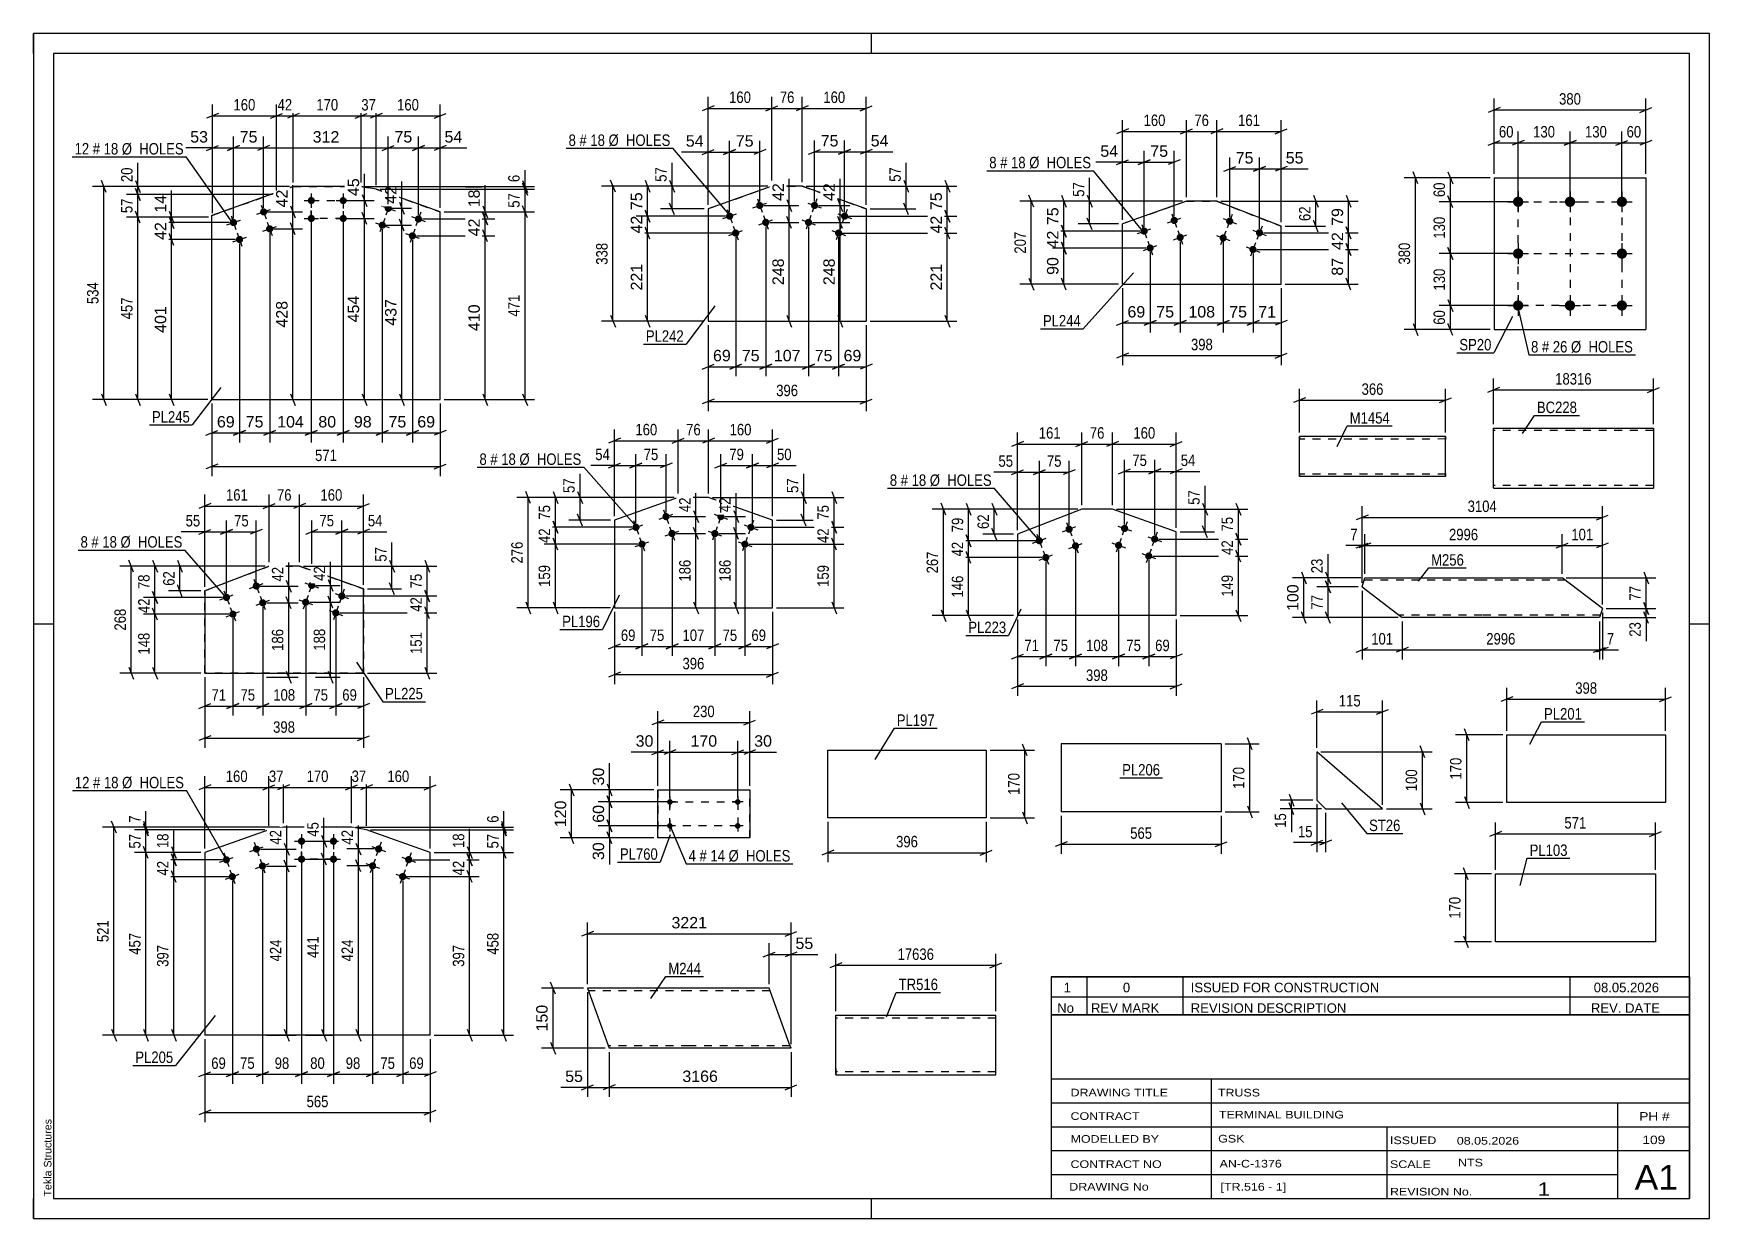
# Model space of a CAD drawing. Header units: millimetres. Extents: x 0 to 420, y 0 to 297.
import ezdxf

# ---------------------------------------------------------------- set-up
doc = ezdxf.new("R2010")
doc.units = ezdxf.units.MM
doc.linetypes.add('DXK_LINE_DOT2', pattern=[3.9198, 1.9599, -1.9599])
doc.styles.add('Arial', font='ARIAL.TTF', dxfattribs={"height": 0.2})
doc.styles.add('Arial Narrow', font='ARIALN.TTF', dxfattribs={"height": 0.2})

# ---------------------------------------------------------------- blocks, each defined once
blk = doc.blocks.new('Unknown-318893208-1115 - 8910')
at = {"color": 5, "linetype": 'Continuous'}
for p, q in [((420, 297), (0, 297)), ((0, 297), (0, 0)), ((0, 292), (0, 297)), ((210, 292), (210, 297)), ((420, 0), (420, 297)), ((415, 292), (5, 292)), ((5, 292), (5, 5)), ((415, 5), (415, 292)), ((5, 149), (0, 149)), ((420, 149), (415, 149)), ((0, 0), (0, 5)), ((5, 5), (415, 5)), ((210, 0), (210, 5)), ((0, 0), (420, 0))]:
    blk.add_line(p, q, dxfattribs=at)
at = {"color": 174, "linetype": 'Continuous', "style": 'Arial'}
blk.add_text('Tekla Structures', height=1.9102, rotation=90, dxfattribs=at).set_placement((4.5, 5.5))
blk = doc.blocks.new('Bolt-318893208-2796 - 2790')
at = {"linetype": 'Continuous'}
for points in [[(175.02, 250.53), (174.86, 250.42), (174.68, 250.36), (174.5, 250.33), (174.31, 250.34), (174.13, 250.39), (173.96, 250.48), (173.81, 250.6), (173.7, 250.74), (173.61, 250.91), (173.56, 251.09), (173.56, 251.28), (173.59, 251.47), (173.65, 251.64), (173.76, 251.8), (173.89, 251.93), (174.05, 252.03), (174.23, 252.1), (174.41, 252.13), (174.6, 252.12), (174.78, 252.07), (174.95, 251.98), (175.09, 251.86), (175.21, 251.71), (175.3, 251.55), (175.34, 251.36), (175.35, 251.18), (175.32, 250.99), (175.25, 250.81), (175.15, 250.66)], [(182.56, 253.2), (182.4, 253.1), (182.22, 253.03), (182.03, 253), (181.85, 253.02), (181.67, 253.07), (181.5, 253.15), (181.35, 253.27), (181.24, 253.42), (181.15, 253.59), (181.1, 253.77), (181.1, 253.96), (181.13, 254.14), (181.19, 254.32), (181.3, 254.47), (181.43, 254.61), (181.59, 254.71), (181.77, 254.77), (181.95, 254.8), (182.14, 254.79), (182.32, 254.74), (182.49, 254.65), (182.63, 254.54), (182.75, 254.39), (182.84, 254.22), (182.88, 254.04), (182.89, 253.85), (182.86, 253.66), (182.79, 253.49), (182.69, 253.33)], [(176.52, 246.28), (176.36, 246.18), (176.19, 246.12), (176, 246.09), (175.81, 246.1), (175.63, 246.15), (175.46, 246.24), (175.32, 246.36), (175.2, 246.5), (175.12, 246.67), (175.07, 246.85), (175.06, 247.04), (175.09, 247.23), (175.16, 247.4), (175.26, 247.56), (175.4, 247.69), (175.56, 247.79), (175.73, 247.86), (175.92, 247.89), (176.11, 247.88), (176.29, 247.83), (176.45, 247.74), (176.6, 247.62), (176.72, 247.47), (176.8, 247.3), (176.85, 247.12), (176.86, 246.93), (176.83, 246.75), (176.76, 246.57), (176.65, 246.42)], [(184.06, 248.96), (183.9, 248.86), (183.73, 248.79), (183.54, 248.76), (183.35, 248.77), (183.17, 248.82), (183, 248.91), (182.86, 249.03), (182.74, 249.18), (182.66, 249.35), (182.61, 249.53), (182.6, 249.72), (182.63, 249.9), (182.7, 250.08), (182.8, 250.23), (182.94, 250.37), (183.09, 250.47), (183.27, 250.53), (183.46, 250.56), (183.64, 250.55), (183.83, 250.5), (183.99, 250.41), (184.14, 250.29), (184.26, 250.15), (184.34, 249.98), (184.39, 249.8), (184.4, 249.61), (184.37, 249.42), (184.3, 249.25), (184.19, 249.09)]]:
    blk.add_hatch(color=1, dxfattribs=at).paths.add_polyline_path(points)
at = {"color": 1, "linetype": 'Continuous'}
for p, q in [((173.85, 252.93), (175.06, 249.53)), ((180.3, 253.3), (183.69, 254.51)), ((181.39, 255.6), (182.6, 252.21)), ((172.76, 250.63), (176.15, 251.83)), ((175.36, 248.68), (176.56, 245.29)), ((181.8, 249.06), (185.19, 250.26)), ((182.9, 251.36), (184.1, 247.97)), ((174.26, 246.39), (177.65, 247.59))]:
    blk.add_line(p, q, dxfattribs=at)
blk = doc.blocks.new('Bolt-318893208-2801 - 2790')
at = {"linetype": 'Continuous'}
for points in [[(195.72, 254.8), (195.91, 254.78), (196.09, 254.73), (196.25, 254.64), (196.39, 254.51), (196.5, 254.36), (196.58, 254.19), (196.62, 254), (196.62, 253.82), (196.59, 253.63), (196.51, 253.46), (196.4, 253.31), (196.26, 253.18), (196.1, 253.08), (195.92, 253.02), (195.73, 253), (195.55, 253.02), (195.37, 253.08), (195.2, 253.17), (195.06, 253.3), (194.95, 253.45), (194.87, 253.62), (194.83, 253.8), (194.83, 253.99), (194.87, 254.18), (194.95, 254.35), (195.05, 254.5), (195.19, 254.63), (195.36, 254.72), (195.53, 254.78)], [(203.26, 252.13), (203.45, 252.11), (203.63, 252.05), (203.79, 251.96), (203.93, 251.84), (204.04, 251.68), (204.12, 251.51), (204.16, 251.33), (204.16, 251.14), (204.13, 250.96), (204.05, 250.78), (203.94, 250.63), (203.8, 250.5), (203.64, 250.41), (203.46, 250.35), (203.27, 250.33), (203.09, 250.35), (202.91, 250.4), (202.74, 250.5), (202.6, 250.62), (202.49, 250.77), (202.41, 250.94), (202.37, 251.13), (202.37, 251.32), (202.41, 251.5), (202.48, 251.67), (202.59, 251.83), (202.73, 251.95), (202.9, 252.05), (203.07, 252.11)], [(194.22, 250.56), (194.4, 250.54), (194.58, 250.49), (194.75, 250.39), (194.89, 250.27), (195, 250.12), (195.08, 249.95), (195.12, 249.76), (195.12, 249.57), (195.08, 249.39), (195.01, 249.22), (194.9, 249.06), (194.76, 248.94), (194.6, 248.84), (194.42, 248.78), (194.23, 248.76), (194.04, 248.78), (193.86, 248.84), (193.7, 248.93), (193.56, 249.06), (193.45, 249.21), (193.37, 249.38), (193.33, 249.56), (193.33, 249.75), (193.37, 249.93), (193.44, 250.11), (193.55, 250.26), (193.69, 250.39), (193.85, 250.48), (194.03, 250.54)], [(201.76, 247.89), (201.94, 247.87), (202.12, 247.81), (202.29, 247.72), (202.43, 247.59), (202.54, 247.44), (202.62, 247.27), (202.66, 247.09), (202.66, 246.9), (202.62, 246.72), (202.55, 246.54), (202.44, 246.39), (202.3, 246.26), (202.13, 246.17), (201.96, 246.11), (201.77, 246.09), (201.58, 246.11), (201.4, 246.16), (201.24, 246.26), (201.1, 246.38), (200.99, 246.53), (200.91, 246.7), (200.87, 246.89), (200.87, 247.08), (200.91, 247.26), (200.98, 247.43), (201.09, 247.59), (201.23, 247.71), (201.39, 247.81), (201.57, 247.87)]]:
    blk.add_hatch(color=1, dxfattribs=at).paths.add_polyline_path(points)
at = {"color": 1, "linetype": 'Continuous'}
for p, q in [((194.03, 254.51), (197.42, 253.3)), ((196.33, 255.6), (195.13, 252.21)), ((203.87, 252.93), (202.67, 249.53)), ((192.53, 250.26), (195.92, 249.06)), ((194.83, 251.36), (193.62, 247.97)), ((202.36, 248.68), (201.16, 245.29)), ((201.57, 251.83), (204.96, 250.63)), ((200.07, 247.59), (203.46, 246.39))]:
    blk.add_line(p, q, dxfattribs=at)
blk = doc.blocks.new('Part-318893208-2816 - 2790')
at = {"color": 2, "linetype": 'Continuous'}
for p, q in [((185.06, 258.71), (169.04, 253.02)), ((192.66, 258.71), (185.06, 258.71)), ((185.06, 258.71), (185.06, 258.71)), ((208.68, 253.02), (192.66, 258.71)), ((192.66, 258.71), (192.66, 258.71)), ((169.04, 253.02), (169.04, 224.87)), ((208.68, 253.02), (208.68, 224.87)), ((169.04, 224.87), (208.68, 224.87))]:
    blk.add_line(p, q, dxfattribs=at)
at = {"color": 7, "linetype": 'DXK_LINE_DOT2'}
for p, q in [((185.06, 258.71), (169.04, 253.02)), ((185.06, 258.71), (192.66, 258.71)), ((192.66, 258.71), (208.68, 253.02)), ((169.04, 224.87), (208.68, 224.87))]:
    blk.add_line(p, q, dxfattribs=at)
blk = doc.blocks.new('Part-318893208-2191 - 2175')
at = {"color": 2, "linetype": 'Continuous'}
for p, q in [((332.95, 158.33), (333.66, 160.59)), ((333.66, 160.59), (363, 160.59)), ((363.1, 160.59), (383.1, 160.59)), ((393.15, 152.85), (383.1, 160.59)), ((332.95, 158.33), (343, 150.59)), ((393.15, 152.85), (392.43, 150.59)), ((363, 150.59), (343, 150.59)), ((392.43, 150.59), (363.1, 150.59))]:
    blk.add_line(p, q, dxfattribs=at)
at = {"color": 7, "linetype": 'DXK_LINE_DOT2'}
for p, q in [((363, 159.99), (333.47, 159.99)), ((383.88, 159.99), (363.1, 159.99)), ((363, 151.19), (342.22, 151.19)), ((392.63, 151.19), (363.1, 151.19))]:
    blk.add_line(p, q, dxfattribs=at)
blk = doc.blocks.new('Part-318893208-1578 - 1554')
at = {"color": 2, "linetype": 'Continuous'}
for p, q in [((365.85, 183.17), (365.85, 198.08)), ((365.85, 198.08), (385.85, 198.08)), ((385.95, 198.08), (405.95, 198.08)), ((405.95, 198.08), (405.95, 183.08)), ((365.85, 183.17), (365.85, 183.08)), ((365.85, 183.08), (385.85, 183.08)), ((385.95, 183.08), (405.95, 183.08))]:
    blk.add_line(p, q, dxfattribs=at)
at = {"color": 7, "linetype": 'DXK_LINE_DOT2'}
for p, q in [((385.85, 197.48), (365.85, 197.48)), ((405.95, 197.48), (385.95, 197.48)), ((405.95, 197.99), (405.95, 198.08)), ((365.85, 183.68), (365.85, 183.73)), ((385.85, 183.68), (365.85, 183.68)), ((405.95, 183.68), (385.95, 183.68)), ((405.95, 183.68), (405.95, 183.73))]:
    blk.add_line(p, q, dxfattribs=at)
blk = doc.blocks.new('Part-318893208-2471 - 2455')
at = {"color": 2, "linetype": 'Continuous'}
for p, q in [((164.27, 57.7), (138.81, 57.7)), ((138.81, 57.7), (144.27, 42.7)), ((184.37, 57.7), (164.37, 57.7)), ((189.39, 43.9), (184.37, 57.7)), ((164.27, 42.7), (144.27, 42.7)), ((189.83, 42.7), (164.37, 42.7)), ((189.83, 42.7), (189.39, 43.9))]:
    blk.add_line(p, q, dxfattribs=at)
at = {"color": 7, "linetype": 'DXK_LINE_DOT2'}
for p, q in [((164.27, 57.1), (139.03, 57.1)), ((184.59, 57.1), (164.37, 57.1)), ((164.27, 43.3), (144.05, 43.3)), ((189.61, 43.3), (164.37, 43.3)), ((189.79, 42.79), (189.7, 43.05)), ((189.83, 42.7), (189.79, 42.79))]:
    blk.add_line(p, q, dxfattribs=at)
blk = doc.blocks.new('Part-318893208-1897 - 1881')
at = {"color": 2, "linetype": 'Continuous'}
for p, q in [((353.86, 195.97), (317.26, 195.96)), ((317.26, 195.96), (317.26, 195.96)), ((317.26, 195.86), (317.26, 195.96)), ((317.26, 195.6), (317.26, 195.86)), ((317.26, 195.21), (317.26, 195.6)), ((317.27, 186.7), (317.26, 195.21)), ((353.86, 195.97), (353.86, 195.88)), ((353.86, 195.88), (353.86, 195.62)), ((353.86, 195.62), (353.86, 195.23)), ((353.86, 186.71), (353.86, 195.23)), ((317.27, 186.31), (317.27, 186.7)), ((317.27, 186.05), (317.27, 186.31)), ((317.27, 185.96), (317.27, 186.05)), ((353.86, 185.97), (317.27, 185.96)), ((317.27, 185.96), (317.27, 185.96)), ((353.86, 186.71), (353.86, 186.32)), ((353.86, 186.32), (353.86, 186.06)), ((353.86, 186.06), (353.86, 185.97))]:
    blk.add_line(p, q, dxfattribs=at)
at = {"color": 7, "linetype": 'DXK_LINE_DOT2'}
for p, q in [((317.26, 195.96), (317.26, 195.96)), ((317.26, 195.96), (317.26, 195.86)), ((317.26, 195.86), (317.26, 195.6)), ((317.26, 195.6), (317.26, 195.36)), ((353.86, 195.37), (317.26, 195.36)), ((317.27, 186.6), (317.26, 195.36)), ((317.26, 195.36), (317.26, 195.36)), ((317.26, 195.31), (317.26, 195.36)), ((317.26, 195.31), (317.26, 195.36)), ((317.27, 186.93), (317.26, 195.31)), ((317.26, 195.21), (317.26, 195.31)), ((317.26, 195.18), (317.26, 195.21)), ((317.26, 194.99), (317.26, 195.18)), ((317.27, 186.73), (317.26, 194.99)), ((353.86, 195.88), (353.86, 195.97)), ((353.86, 195.62), (353.86, 195.88)), ((353.86, 195.37), (353.86, 195.62)), ((353.86, 186.61), (353.86, 195.37)), ((353.86, 195.32), (353.86, 195.37)), ((353.86, 195.32), (353.86, 195.37)), ((353.86, 186.94), (353.86, 195.32)), ((353.86, 195.23), (353.86, 195.32)), ((353.86, 195.19), (353.86, 195.23)), ((353.86, 195), (353.86, 195.19)), ((353.86, 186.74), (353.86, 195)), ((317.27, 186.73), (317.27, 186.93)), ((317.27, 186.6), (317.27, 186.73)), ((317.27, 186.73), (317.27, 186.6)), ((317.27, 186.56), (317.27, 186.6)), ((317.27, 186.6), (317.27, 186.56)), ((317.27, 186.6), (317.27, 186.31)), ((353.86, 186.57), (317.27, 186.56)), ((317.27, 186.56), (317.27, 186.56)), ((317.27, 186.31), (317.27, 186.05)), ((317.27, 186.05), (317.27, 185.96)), ((317.27, 185.96), (317.27, 185.96)), ((353.86, 186.74), (353.86, 186.94)), ((353.86, 186.61), (353.86, 186.74)), ((353.86, 186.74), (353.86, 186.61)), ((353.86, 186.57), (353.86, 186.61)), ((353.86, 186.61), (353.86, 186.57)), ((353.86, 186.32), (353.86, 186.61)), ((353.86, 186.06), (353.86, 186.32)), ((353.86, 185.97), (353.86, 186.06))]:
    blk.add_line(p, q, dxfattribs=at)
blk = doc.blocks.new('Part-318893208-1769 - 1753')
at = {"color": 2, "linetype": 'Continuous'}
for p, q in [((199.09, 100.42), (199.09, 117.42)), ((199.09, 117.42), (238.72, 117.42)), ((238.72, 117.42), (238.72, 100.42)), ((238.72, 100.42), (199.09, 100.42))]:
    blk.add_line(p, q, dxfattribs=at)
blk = doc.blocks.new('Part-318893208-1617 - 1601')
at = {"color": 2, "linetype": 'Continuous'}
for p, q in [((366.05, 260.83), (366.05, 222.83)), ((366.05, 260.83), (404.05, 260.83)), ((404.05, 260.83), (404.05, 222.83)), ((366.05, 222.83), (404.05, 222.83))]:
    blk.add_line(p, q, dxfattribs=at)
blk = doc.blocks.new('Bolt-318893208-1650 - 1601')
at = {"linetype": 'Continuous'}
for points in [[(372.05, 256.13, -1), (372.05, 253.53, -1)], [(385.05, 256.13, -1), (385.05, 253.53, -1)], [(398.05, 256.13, -1), (398.05, 253.53, -1)], [(372.05, 243.13, -1), (372.05, 240.53, -1)], [(398.05, 243.13, -1), (398.05, 240.53, -1)], [(372.05, 230.13, -1), (372.05, 227.53, -1)], [(385.05, 230.13, -1), (385.05, 227.53, -1)], [(398.05, 230.13, -1), (398.05, 227.53, -1)]]:
    blk.add_hatch(color=1, dxfattribs=at).paths.add_polyline_path(points)
at = {"color": 1, "linetype": 'Continuous'}
for p, q in [((372.05, 257.43), (372.05, 252.23)), ((385.05, 257.43), (385.05, 252.23)), ((398.05, 257.43), (398.05, 252.23)), ((369.45, 254.83), (374.65, 254.83)), ((382.45, 254.83), (387.65, 254.83)), ((395.45, 254.83), (400.65, 254.83)), ((372.05, 244.43), (372.05, 239.23)), ((398.05, 244.43), (398.05, 239.23)), ((369.45, 241.83), (374.65, 241.83)), ((395.45, 241.83), (400.65, 241.83)), ((372.05, 231.43), (372.05, 226.23)), ((385.05, 231.43), (385.05, 226.23)), ((398.05, 231.43), (398.05, 226.23)), ((369.45, 228.83), (374.65, 228.83)), ((382.45, 228.83), (387.65, 228.83)), ((395.45, 228.83), (400.65, 228.83))]:
    blk.add_line(p, q, dxfattribs=at)
blk = doc.blocks.new('Part-318893208-1812 - 1796')
at = {"color": 2, "linetype": 'Continuous'}
for p, q in [((369.22, 121.25), (408.98, 121.25)), ((369.22, 104.25), (369.22, 121.25)), ((408.98, 121.25), (408.98, 104.25)), ((408.98, 104.25), (369.22, 104.25))]:
    blk.add_line(p, q, dxfattribs=at)
blk = doc.blocks.new('Part-318893208-1853 - 1839')
at = {"color": 2, "linetype": 'Continuous'}
for p, q in [((277.52, 118.93), (257.52, 118.93)), ((257.52, 118.93), (257.52, 101.93)), ((297.62, 118.93), (277.62, 118.93)), ((297.62, 118.93), (297.62, 101.93)), ((277.52, 101.93), (257.52, 101.93)), ((297.62, 101.93), (277.62, 101.93))]:
    blk.add_line(p, q, dxfattribs=at)
blk = doc.blocks.new('Part-318893208-1929 - 1913')
at = {"color": 2, "linetype": 'Continuous'}
for p, q in [((156.47, 95.4), (156.47, 107.4)), ((156.47, 107.4), (156.47, 107.4)), ((156.47, 107.4), (179.47, 107.4)), ((179.47, 107.4), (179.47, 95.4)), ((156.47, 95.4), (156.47, 95.4)), ((179.47, 95.4), (156.47, 95.4))]:
    blk.add_line(p, q, dxfattribs=at)
at = {"color": 7, "linetype": 'DXK_LINE_DOT2'}
for p, q in [((156.47, 107.4), (156.47, 95.4)), ((156.47, 107.4), (156.47, 107.4)), ((179.47, 95.4), (179.47, 107.4)), ((156.47, 95.4), (156.47, 95.4))]:
    blk.add_line(p, q, dxfattribs=at)
blk = doc.blocks.new('Bolt-318893208-1962 - 1913')
at = {"linetype": 'Continuous'}
for points in [[(158.77, 104.4), (158.79, 104.55), (158.83, 104.69), (158.91, 104.81), (159, 104.92), (159.12, 105.01), (159.26, 105.07), (159.4, 105.1), (159.55, 105.1), (159.69, 105.07), (159.82, 105.01), (159.94, 104.92), (160.04, 104.81), (160.11, 104.69), (160.16, 104.55), (160.17, 104.4), (160.16, 104.26), (160.11, 104.12), (160.04, 103.99), (159.94, 103.88), (159.82, 103.8), (159.69, 103.74), (159.55, 103.71), (159.4, 103.71), (159.26, 103.74), (159.12, 103.8), (159, 103.88), (158.91, 103.99), (158.83, 104.12), (158.79, 104.26)], [(175.77, 104.4), (175.79, 104.55), (175.83, 104.69), (175.91, 104.81), (176, 104.92), (176.12, 105.01), (176.26, 105.07), (176.4, 105.1), (176.55, 105.1), (176.69, 105.07), (176.82, 105.01), (176.94, 104.92), (177.04, 104.81), (177.11, 104.69), (177.16, 104.55), (177.17, 104.4), (177.16, 104.26), (177.11, 104.12), (177.04, 103.99), (176.94, 103.88), (176.82, 103.8), (176.69, 103.74), (176.55, 103.71), (176.4, 103.71), (176.26, 103.74), (176.12, 103.8), (176, 103.88), (175.91, 103.99), (175.83, 104.12), (175.79, 104.26)], [(158.77, 98.4), (158.79, 98.55), (158.83, 98.69), (158.91, 98.81), (159, 98.92), (159.12, 99.01), (159.26, 99.07), (159.4, 99.1), (159.55, 99.1), (159.69, 99.07), (159.82, 99.01), (159.94, 98.92), (160.04, 98.81), (160.11, 98.69), (160.16, 98.55), (160.17, 98.4), (160.16, 98.26), (160.11, 98.12), (160.04, 97.99), (159.94, 97.88), (159.82, 97.8), (159.69, 97.74), (159.55, 97.71), (159.4, 97.71), (159.26, 97.74), (159.12, 97.8), (159, 97.88), (158.91, 97.99), (158.83, 98.12), (158.79, 98.26)], [(175.77, 98.4), (175.79, 98.55), (175.83, 98.69), (175.91, 98.81), (176, 98.92), (176.12, 99.01), (176.26, 99.07), (176.4, 99.1), (176.55, 99.1), (176.69, 99.07), (176.82, 99.01), (176.94, 98.92), (177.04, 98.81), (177.11, 98.69), (177.16, 98.55), (177.17, 98.4), (177.16, 98.26), (177.11, 98.12), (177.04, 97.99), (176.94, 97.88), (176.82, 97.8), (176.69, 97.74), (176.55, 97.71), (176.4, 97.71), (176.26, 97.74), (176.12, 97.8), (176, 97.88), (175.91, 97.99), (175.83, 98.12), (175.79, 98.26)]]:
    blk.add_hatch(color=1, dxfattribs=at).paths.add_polyline_path(points)
at = {"color": 1, "linetype": 'Continuous'}
for p, q in [((159.47, 105.8), (159.47, 103)), ((176.47, 105.8), (176.47, 103)), ((160.87, 104.4), (158.07, 104.4)), ((177.87, 104.4), (175.07, 104.4)), ((160.87, 98.4), (158.07, 98.4)), ((159.47, 99.8), (159.47, 97)), ((177.87, 98.4), (175.07, 98.4)), ((176.47, 99.8), (176.47, 97))]:
    blk.add_line(p, q, dxfattribs=at)
blk = doc.blocks.new('Part-318893208-2081 - 2062')
at = {"color": 2, "linetype": 'Continuous'}
for p, q in [((201.05, 37.58), (201.05, 50.98)), ((201.05, 50.98), (221.05, 50.98)), ((221.15, 50.98), (241.15, 50.98)), ((241.15, 35.98), (241.15, 50.98)), ((201.05, 37.58), (201.05, 35.98)), ((201.05, 35.98), (221.05, 35.98)), ((221.15, 35.98), (241.15, 35.98))]:
    blk.add_line(p, q, dxfattribs=at)
at = {"color": 7, "linetype": 'DXK_LINE_DOT2'}
for p, q in [((221.05, 50.18), (201.05, 50.18)), ((241.15, 50.18), (221.15, 50.18)), ((201.05, 36.1), (201.05, 37.58)), ((201.05, 36.78), (201.05, 36.84)), ((221.05, 36.78), (201.05, 36.78)), ((241.15, 36.78), (221.15, 36.78)), ((241.15, 36.78), (241.15, 36.84))]:
    blk.add_line(p, q, dxfattribs=at)
blk = doc.blocks.new('Part-318893208-2121 - 2105')
at = {"color": 2, "linetype": 'Continuous'}
for p, q in [((321.64, 116.99), (321.64, 104.84)), ((338.07, 102.7), (321.64, 116.99)), ((321.64, 104.84), (323.78, 102.7)), ((323.78, 102.7), (338.07, 102.7))]:
    blk.add_line(p, q, dxfattribs=at)
blk = doc.blocks.new('Bolt-318893208-2594 - 2568')
at = {"linetype": 'Continuous'}
for points in [[(278.9, 246.78), (278.74, 246.68), (278.57, 246.61), (278.39, 246.57), (278.2, 246.58), (278.01, 246.62), (277.85, 246.7), (277.7, 246.82), (277.57, 246.96), (277.49, 247.13), (277.43, 247.31), (277.42, 247.5), (277.44, 247.68), (277.51, 247.86), (277.61, 248.02), (277.74, 248.16), (277.89, 248.26), (278.07, 248.33), (278.25, 248.37), (278.44, 248.36), (278.62, 248.32), (278.79, 248.23), (278.94, 248.12), (279.06, 247.98), (279.15, 247.81), (279.2, 247.63), (279.22, 247.44), (279.19, 247.26), (279.13, 247.08), (279.03, 246.92)], [(286.44, 249.46), (286.28, 249.35), (286.11, 249.28), (285.93, 249.25), (285.74, 249.25), (285.55, 249.3), (285.38, 249.38), (285.24, 249.49), (285.11, 249.64), (285.03, 249.8), (284.97, 249.98), (284.96, 250.17), (284.98, 250.36), (285.05, 250.54), (285.15, 250.7), (285.28, 250.83), (285.43, 250.94), (285.61, 251.01), (285.79, 251.04), (285.98, 251.04), (286.16, 250.99), (286.33, 250.91), (286.48, 250.79), (286.6, 250.65), (286.69, 250.48), (286.74, 250.3), (286.76, 250.12), (286.73, 249.93), (286.67, 249.75), (286.57, 249.59)], [(280.4, 242.54), (280.25, 242.44), (280.08, 242.36), (279.89, 242.33), (279.7, 242.34), (279.52, 242.38), (279.35, 242.46), (279.2, 242.58), (279.08, 242.72), (278.99, 242.89), (278.94, 243.07), (278.92, 243.26), (278.95, 243.44), (279.01, 243.62), (279.11, 243.78), (279.24, 243.92), (279.4, 244.02), (279.57, 244.09), (279.76, 244.13), (279.95, 244.12), (280.13, 244.08), (280.3, 243.99), (280.45, 243.88), (280.57, 243.73), (280.66, 243.57), (280.71, 243.39), (280.72, 243.2), (280.7, 243.01), (280.63, 242.84), (280.53, 242.68)], [(287.94, 245.22), (287.79, 245.11), (287.61, 245.04), (287.43, 245.01), (287.24, 245.01), (287.06, 245.06), (286.89, 245.14), (286.74, 245.25), (286.62, 245.4), (286.53, 245.56), (286.48, 245.74), (286.46, 245.93), (286.49, 246.12), (286.55, 246.29), (286.65, 246.45), (286.78, 246.59), (286.94, 246.7), (287.11, 246.77), (287.3, 246.8), (287.48, 246.79), (287.67, 246.75), (287.84, 246.67), (287.99, 246.55), (288.11, 246.41), (288.2, 246.24), (288.25, 246.06), (288.26, 245.88), (288.24, 245.69), (288.17, 245.51), (288.07, 245.35)]]:
    blk.add_hatch(color=1, dxfattribs=at).paths.add_polyline_path(points)
at = {"color": 1, "linetype": 'Continuous'}
for p, q in [((276.62, 246.87), (280.02, 248.07)), ((277.72, 249.17), (278.92, 245.77)), ((284.16, 249.54), (287.56, 250.75)), ((285.26, 251.84), (286.46, 248.45)), ((278.13, 242.63), (281.52, 243.83)), ((279.22, 244.92), (280.43, 241.53)), ((285.67, 245.3), (289.06, 246.5)), ((286.76, 247.6), (287.96, 244.21))]:
    blk.add_line(p, q, dxfattribs=at)
blk = doc.blocks.new('Part-318893208-2584 - 2568')
at = {"color": 2, "linetype": 'Continuous'}
for p, q in [((288.93, 254.95), (272.91, 249.26)), ((296.55, 254.95), (288.93, 254.95)), ((288.93, 254.95), (288.93, 254.95)), ((312.69, 248.7), (296.55, 254.95)), ((296.55, 254.95), (296.55, 254.95)), ((272.91, 234.2), (272.91, 249.26)), ((312.69, 234.2), (312.69, 248.7)), ((272.91, 234.2), (312.69, 234.2))]:
    blk.add_line(p, q, dxfattribs=at)
at = {"color": 7, "linetype": 'DXK_LINE_DOT2'}
for p, q in [((288.93, 254.95), (272.91, 249.26)), ((288.93, 254.95), (296.55, 254.95)), ((296.55, 254.95), (312.69, 248.7)), ((272.91, 234.2), (312.69, 234.2))]:
    blk.add_line(p, q, dxfattribs=at)
blk = doc.blocks.new('Bolt-318893208-2589 - 2568')
at = {"linetype": 'Continuous'}
for points in [[(299.76, 250.85), (299.95, 250.83), (300.13, 250.77), (300.29, 250.68), (300.43, 250.55), (300.54, 250.4), (300.62, 250.23), (300.66, 250.05), (300.66, 249.86), (300.63, 249.67), (300.55, 249.5), (300.44, 249.35), (300.3, 249.22), (300.14, 249.13), (299.96, 249.07), (299.77, 249.05), (299.59, 249.07), (299.41, 249.12), (299.24, 249.22), (299.1, 249.34), (298.99, 249.49), (298.91, 249.66), (298.87, 249.85), (298.87, 250.04), (298.91, 250.22), (298.99, 250.39), (299.1, 250.55), (299.23, 250.67), (299.4, 250.77), (299.58, 250.83)], [(307.22, 247.96), (307.41, 247.94), (307.59, 247.89), (307.75, 247.79), (307.89, 247.67), (308.01, 247.52), (308.08, 247.34), (308.12, 247.16), (308.12, 246.97), (308.09, 246.79), (308.01, 246.62), (307.9, 246.46), (307.76, 246.34), (307.6, 246.24), (307.42, 246.18), (307.23, 246.16), (307.05, 246.18), (306.87, 246.24), (306.7, 246.33), (306.56, 246.45), (306.45, 246.61), (306.37, 246.78), (306.33, 246.96), (306.33, 247.15), (306.37, 247.33), (306.45, 247.51), (306.56, 247.66), (306.7, 247.79), (306.86, 247.88), (307.04, 247.94)], [(298.14, 246.65), (298.33, 246.63), (298.5, 246.58), (298.67, 246.48), (298.81, 246.36), (298.92, 246.21), (299, 246.03), (299.04, 245.85), (299.04, 245.66), (299, 245.48), (298.93, 245.31), (298.82, 245.15), (298.68, 245.03), (298.52, 244.93), (298.34, 244.87), (298.15, 244.85), (297.96, 244.87), (297.78, 244.93), (297.62, 245.02), (297.48, 245.14), (297.37, 245.3), (297.29, 245.47), (297.25, 245.65), (297.25, 245.84), (297.29, 246.02), (297.36, 246.2), (297.47, 246.35), (297.61, 246.48), (297.77, 246.57), (297.95, 246.63)], [(305.6, 243.76), (305.79, 243.75), (305.97, 243.69), (306.13, 243.6), (306.27, 243.47), (306.38, 243.32), (306.46, 243.15), (306.5, 242.96), (306.5, 242.78), (306.46, 242.59), (306.39, 242.42), (306.28, 242.27), (306.14, 242.14), (305.98, 242.04), (305.8, 241.98), (305.61, 241.96), (305.42, 241.98), (305.24, 242.04), (305.08, 242.13), (304.94, 242.26), (304.83, 242.41), (304.75, 242.58), (304.71, 242.76), (304.71, 242.95), (304.75, 243.14), (304.82, 243.31), (304.93, 243.46), (305.07, 243.59), (305.23, 243.68), (305.41, 243.74)]]:
    blk.add_hatch(color=1, dxfattribs=at).paths.add_polyline_path(points)
at = {"color": 1, "linetype": 'Continuous'}
for p, q in [((298.09, 250.6), (301.45, 249.3)), ((300.42, 251.63), (299.12, 248.27)), ((307.88, 248.74), (306.58, 245.38)), ((296.47, 246.4), (299.82, 245.1)), ((298.79, 247.43), (297.49, 244.07)), ((306.25, 244.54), (304.96, 241.18)), ((305.55, 247.71), (308.91, 246.41)), ((303.93, 243.51), (307.28, 242.21))]:
    blk.add_line(p, q, dxfattribs=at)
blk = doc.blocks.new('Bolt-318893208-3056 - 3050')
at = {"linetype": 'Continuous'}
for points in [[(58.52, 252.59), (58.57, 252.41), (58.57, 252.22), (58.54, 252.03), (58.46, 251.86), (58.36, 251.7), (58.22, 251.57), (58.06, 251.48), (57.88, 251.41), (57.7, 251.39), (57.51, 251.4), (57.33, 251.46), (57.16, 251.55), (57.02, 251.67), (56.91, 251.82), (56.83, 251.99), (56.78, 252.17), (56.78, 252.36), (56.81, 252.54), (56.88, 252.72), (56.99, 252.87), (57.13, 253), (57.29, 253.1), (57.46, 253.16), (57.65, 253.19), (57.84, 253.17), (58.02, 253.12), (58.18, 253.03), (58.33, 252.91), (58.44, 252.76)], [(50.98, 249.91), (51.03, 249.73), (51.03, 249.54), (51, 249.36), (50.93, 249.18), (50.82, 249.03), (50.68, 248.9), (50.52, 248.8), (50.34, 248.74), (50.16, 248.71), (49.97, 248.73), (49.79, 248.78), (49.62, 248.87), (49.48, 248.99), (49.37, 249.14), (49.29, 249.31), (49.24, 249.5), (49.24, 249.68), (49.27, 249.87), (49.34, 250.04), (49.45, 250.2), (49.59, 250.33), (49.75, 250.43), (49.92, 250.49), (50.11, 250.51), (50.3, 250.5), (50.48, 250.44), (50.64, 250.36), (50.79, 250.23), (50.9, 250.08)], [(60.03, 248.35), (60.07, 248.16), (60.08, 247.98), (60.04, 247.79), (59.97, 247.62), (59.86, 247.46), (59.73, 247.33), (59.57, 247.23), (59.39, 247.17), (59.2, 247.15), (59.01, 247.16), (58.83, 247.22), (58.67, 247.3), (58.53, 247.43), (58.41, 247.58), (58.33, 247.75), (58.29, 247.93), (58.28, 248.12), (58.32, 248.3), (58.39, 248.48), (58.49, 248.63), (58.63, 248.76), (58.79, 248.86), (58.97, 248.92), (59.15, 248.95), (59.34, 248.93), (59.52, 248.88), (59.69, 248.79), (59.83, 248.67), (59.95, 248.52)], [(52.49, 245.67), (52.53, 245.49), (52.54, 245.3), (52.5, 245.12), (52.43, 244.94), (52.32, 244.79), (52.19, 244.66), (52.03, 244.56), (51.85, 244.5), (51.66, 244.47), (51.48, 244.49), (51.29, 244.54), (51.13, 244.63), (50.99, 244.75), (50.87, 244.9), (50.79, 245.07), (50.75, 245.25), (50.74, 245.44), (50.78, 245.63), (50.85, 245.8), (50.95, 245.96), (51.09, 246.09), (51.25, 246.18), (51.43, 246.25), (51.61, 246.27), (51.8, 246.26), (51.98, 246.2), (52.15, 246.11), (52.29, 245.99), (52.41, 245.84)]]:
    blk.add_hatch(color=1, dxfattribs=at).paths.add_polyline_path(points)
at = {"color": 1, "linetype": 'Continuous'}
for p, q in [((55.98, 251.69), (59.37, 252.89)), ((57.07, 253.98), (58.28, 250.59)), ((48.44, 249.01), (51.83, 250.21)), ((49.53, 251.31), (50.74, 247.92)), ((57.48, 247.44), (60.87, 248.65)), ((58.58, 249.74), (59.78, 246.35)), ((49.94, 244.77), (53.34, 245.97)), ((51.04, 247.07), (52.24, 243.68))]:
    blk.add_line(p, q, dxfattribs=at)
blk = doc.blocks.new('Bolt-318893208-3061 - 3050')
at = {"linetype": 'Continuous'}
for points in [[(70.51, 255.14, -1), (68.71, 255.14, -1)], [(78.51, 255.14, -1), (76.71, 255.14, -1)], [(70.51, 250.64, -1), (68.71, 250.64, -1)], [(78.51, 250.64, -1), (76.71, 250.64, -1)]]:
    blk.add_hatch(color=1, dxfattribs=at).paths.add_polyline_path(points)
at = {"color": 1, "linetype": 'Continuous'}
for p, q in [((69.61, 256.94), (69.61, 253.34)), ((77.61, 256.94), (77.61, 253.34)), ((67.81, 255.14), (71.41, 255.14)), ((69.61, 252.44), (69.61, 248.84)), ((75.81, 255.14), (79.41, 255.14)), ((77.61, 252.44), (77.61, 248.84)), ((67.81, 250.64), (71.41, 250.64)), ((75.81, 250.64), (79.41, 250.64))]:
    blk.add_line(p, q, dxfattribs=at)
blk = doc.blocks.new('Bolt-318893208-3066 - 3050')
at = {"linetype": 'Continuous'}
for points in [[(89.48, 253.89), (89.62, 253.76), (89.72, 253.6), (89.78, 253.42), (89.81, 253.24), (89.8, 253.05), (89.75, 252.87), (89.67, 252.7), (89.55, 252.55), (89.4, 252.44), (89.23, 252.35), (89.05, 252.3), (88.86, 252.29), (88.68, 252.32), (88.5, 252.39), (88.35, 252.5), (88.21, 252.63), (88.11, 252.79), (88.04, 252.96), (88.02, 253.15), (88.03, 253.34), (88.08, 253.52), (88.16, 253.69), (88.28, 253.83), (88.43, 253.95), (88.6, 254.03), (88.78, 254.08), (88.97, 254.09), (89.15, 254.06), (89.33, 253.99)], [(87.98, 249.65), (88.11, 249.52), (88.21, 249.36), (88.28, 249.18), (88.31, 249), (88.3, 248.81), (88.25, 248.63), (88.16, 248.46), (88.04, 248.31), (87.9, 248.19), (87.73, 248.11), (87.55, 248.06), (87.36, 248.05), (87.17, 248.08), (87, 248.15), (86.84, 248.25), (86.71, 248.39), (86.61, 248.55), (86.54, 248.72), (86.51, 248.91), (86.52, 249.1), (86.57, 249.28), (86.66, 249.45), (86.78, 249.59), (86.92, 249.71), (87.09, 249.79), (87.27, 249.84), (87.46, 249.85), (87.65, 249.82), (87.82, 249.75)], [(97.02, 251.22), (97.16, 251.08), (97.26, 250.92), (97.32, 250.75), (97.35, 250.56), (97.34, 250.37), (97.29, 250.19), (97.21, 250.02), (97.09, 249.88), (96.94, 249.76), (96.77, 249.68), (96.59, 249.63), (96.4, 249.62), (96.22, 249.65), (96.04, 249.72), (95.88, 249.82), (95.75, 249.96), (95.65, 250.11), (95.58, 250.29), (95.56, 250.48), (95.57, 250.66), (95.62, 250.84), (95.7, 251.01), (95.82, 251.16), (95.97, 251.28), (96.14, 251.36), (96.32, 251.41), (96.51, 251.42), (96.69, 251.39), (96.87, 251.32)], [(95.52, 246.97), (95.65, 246.84), (95.75, 246.68), (95.82, 246.51), (95.85, 246.32), (95.84, 246.13), (95.79, 245.95), (95.7, 245.78), (95.58, 245.64), (95.44, 245.52), (95.27, 245.44), (95.09, 245.39), (94.9, 245.38), (94.71, 245.41), (94.54, 245.48), (94.38, 245.58), (94.25, 245.71), (94.15, 245.87), (94.08, 246.05), (94.05, 246.23), (94.06, 246.42), (94.11, 246.6), (94.2, 246.77), (94.32, 246.92), (94.46, 247.03), (94.63, 247.12), (94.81, 247.17), (95, 247.18), (95.19, 247.15), (95.36, 247.08)]]:
    blk.add_hatch(color=1, dxfattribs=at).paths.add_polyline_path(points)
at = {"color": 1, "linetype": 'Continuous'}
for p, q in [((87.22, 253.79), (90.61, 252.59)), ((89.52, 254.89), (88.31, 251.5)), ((97.06, 252.21), (95.85, 248.82)), ((85.71, 249.55), (89.11, 248.35)), ((88.01, 250.65), (86.81, 247.26)), ((95.55, 247.97), (94.35, 244.58)), ((94.76, 251.12), (98.15, 249.92)), ((93.25, 246.88), (96.65, 245.68))]:
    blk.add_line(p, q, dxfattribs=at)
blk = doc.blocks.new('Part-318893208-3081 - 3050')
at = {"color": 2, "linetype": 'Continuous'}
for p, q in [((65.11, 258.64), (44.72, 251.41)), ((82.11, 258.64), (65.11, 258.64)), ((65.11, 258.64), (65.11, 258.64)), ((85.84, 258), (82.11, 258.64)), ((82.11, 258.64), (82.11, 258.64)), ((101.87, 252.31), (85.84, 258)), ((85.84, 258), (85.84, 258)), ((101.87, 205.23), (101.87, 252.31)), ((44.72, 205.23), (44.72, 251.41)), ((44.72, 205.23), (101.87, 205.23))]:
    blk.add_line(p, q, dxfattribs=at)
at = {"color": 7, "linetype": 'DXK_LINE_DOT2'}
for p, q in [((44.72, 251.41), (65.11, 258.64)), ((65.11, 258.64), (82.11, 258.64)), ((82.11, 258.64), (85.84, 258)), ((85.84, 258), (101.87, 252.31)), ((44.72, 205.23), (101.87, 205.23))]:
    blk.add_line(p, q, dxfattribs=at)
blk = doc.blocks.new('Bolt-318893208-1248 - 1207')
at = {"linetype": 'Continuous'}
for points in [[(48.98, 155.01), (48.83, 154.9), (48.66, 154.82), (48.47, 154.78), (48.29, 154.77), (48.1, 154.81), (47.93, 154.88), (47.77, 154.98), (47.64, 155.12), (47.54, 155.28), (47.48, 155.46), (47.46, 155.65), (47.47, 155.83), (47.53, 156.01), (47.62, 156.18), (47.74, 156.32), (47.89, 156.44), (48.06, 156.52), (48.24, 156.56), (48.43, 156.56), (48.61, 156.53), (48.79, 156.46), (48.94, 156.35), (49.07, 156.21), (49.17, 156.05), (49.23, 155.88), (49.26, 155.69), (49.24, 155.5), (49.19, 155.32), (49.1, 155.16)], [(56.45, 157.87), (56.3, 157.75), (56.13, 157.67), (55.95, 157.63), (55.76, 157.63), (55.57, 157.66), (55.4, 157.73), (55.25, 157.84), (55.12, 157.98), (55.02, 158.14), (54.96, 158.31), (54.93, 158.5), (54.95, 158.69), (55, 158.87), (55.09, 159.03), (55.21, 159.18), (55.36, 159.29), (55.53, 159.37), (55.71, 159.42), (55.9, 159.42), (56.09, 159.39), (56.26, 159.31), (56.42, 159.21), (56.55, 159.07), (56.64, 158.91), (56.71, 158.73), (56.73, 158.55), (56.72, 158.36), (56.66, 158.18), (56.57, 158.01)], [(50.58, 150.81), (50.43, 150.7), (50.26, 150.62), (50.08, 150.57), (49.89, 150.57), (49.71, 150.6), (49.53, 150.67), (49.38, 150.78), (49.25, 150.92), (49.15, 151.08), (49.09, 151.26), (49.06, 151.44), (49.08, 151.63), (49.13, 151.81), (49.22, 151.97), (49.35, 152.12), (49.49, 152.23), (49.66, 152.31), (49.85, 152.36), (50.04, 152.36), (50.22, 152.33), (50.39, 152.25), (50.55, 152.15), (50.68, 152.01), (50.78, 151.85), (50.84, 151.67), (50.86, 151.49), (50.85, 151.3), (50.79, 151.12), (50.7, 150.95)], [(58.06, 153.67), (57.91, 153.55), (57.74, 153.47), (57.55, 153.43), (57.37, 153.42), (57.18, 153.46), (57.01, 153.53), (56.85, 153.64), (56.72, 153.77), (56.62, 153.93), (56.56, 154.11), (56.54, 154.3), (56.55, 154.48), (56.61, 154.66), (56.7, 154.83), (56.82, 154.97), (56.97, 155.09), (57.14, 155.17), (57.32, 155.21), (57.51, 155.22), (57.69, 155.18), (57.87, 155.11), (58.02, 155), (58.15, 154.87), (58.25, 154.71), (58.31, 154.53), (58.34, 154.34), (58.32, 154.15), (58.27, 153.97), (58.18, 153.81)]]:
    blk.add_hatch(color=1, dxfattribs=at).paths.add_polyline_path(points)
at = {"color": 1, "linetype": 'Continuous'}
for p, q in [((55.19, 160.2), (56.47, 156.84)), ((46.68, 155.03), (50.04, 156.31)), ((47.72, 157.35), (49, 153.99)), ((54.15, 157.88), (57.51, 159.17)), ((56.79, 156), (58.08, 152.64)), ((48.28, 150.82), (51.65, 152.11)), ((49.32, 153.15), (50.61, 149.78)), ((55.76, 153.68), (59.12, 154.96))]:
    blk.add_line(p, q, dxfattribs=at)
blk = doc.blocks.new('Bolt-318893208-1243 - 1207')
at = {"linetype": 'Continuous'}
for points in [[(70.45, 159.21), (70.54, 159.05), (70.6, 158.87), (70.61, 158.68), (70.59, 158.49), (70.53, 158.31), (70.44, 158.15), (70.31, 158.01), (70.16, 157.91), (69.98, 157.83), (69.8, 157.79), (69.61, 157.8), (69.43, 157.84), (69.26, 157.92), (69.1, 158.03), (68.98, 158.17), (68.89, 158.33), (68.83, 158.51), (68.81, 158.7), (68.84, 158.89), (68.9, 159.06), (68.99, 159.23), (69.12, 159.37), (69.27, 159.47), (69.45, 159.55), (69.63, 159.59), (69.82, 159.58), (70, 159.54), (70.17, 159.46), (70.32, 159.35)], [(77.99, 156.54), (78.08, 156.37), (78.14, 156.19), (78.15, 156.01), (78.13, 155.82), (78.07, 155.64), (77.98, 155.48), (77.85, 155.34), (77.7, 155.23), (77.52, 155.16), (77.34, 155.12), (77.15, 155.12), (76.97, 155.16), (76.8, 155.24), (76.64, 155.35), (76.52, 155.49), (76.43, 155.66), (76.37, 155.84), (76.35, 156.02), (76.38, 156.21), (76.44, 156.39), (76.53, 156.55), (76.66, 156.69), (76.81, 156.8), (76.99, 156.87), (77.17, 156.91), (77.36, 156.91), (77.54, 156.87), (77.71, 156.79), (77.86, 156.68)], [(68.94, 154.97), (69.04, 154.81), (69.09, 154.63), (69.11, 154.44), (69.09, 154.25), (69.03, 154.07), (68.93, 153.91), (68.8, 153.77), (68.65, 153.66), (68.48, 153.59), (68.29, 153.55), (68.11, 153.55), (67.92, 153.6), (67.75, 153.67), (67.6, 153.79), (67.48, 153.93), (67.38, 154.09), (67.33, 154.27), (67.31, 154.46), (67.33, 154.65), (67.39, 154.82), (67.49, 154.99), (67.62, 155.12), (67.77, 155.23), (67.94, 155.31), (68.13, 155.34), (68.31, 155.34), (68.5, 155.3), (68.67, 155.22), (68.82, 155.11)], [(76.48, 152.3), (76.58, 152.13), (76.63, 151.95), (76.65, 151.76), (76.63, 151.58), (76.57, 151.4), (76.47, 151.24), (76.34, 151.1), (76.19, 150.99), (76.02, 150.92), (75.83, 150.88), (75.65, 150.88), (75.46, 150.92), (75.29, 151), (75.14, 151.11), (75.02, 151.25), (74.92, 151.42), (74.87, 151.6), (74.85, 151.78), (74.87, 151.97), (74.93, 152.15), (75.03, 152.31), (75.15, 152.45), (75.31, 152.56), (75.48, 152.63), (75.67, 152.67), (75.85, 152.67), (76.04, 152.63), (76.21, 152.55), (76.36, 152.44)]]:
    blk.add_hatch(color=1, dxfattribs=at).paths.add_polyline_path(points)
at = {"color": 1, "linetype": 'Continuous'}
for p, q in [((70.32, 160.39), (69.11, 156.99)), ((68.81, 156.15), (67.61, 152.75)), ((68.02, 159.29), (71.41, 158.09)), ((75.56, 156.62), (78.95, 155.41)), ((77.86, 157.71), (76.65, 154.32)), ((66.51, 155.05), (69.91, 153.85)), ((74.05, 152.38), (77.45, 151.17)), ((76.35, 153.47), (75.15, 150.08))]:
    blk.add_line(p, q, dxfattribs=at)
blk = doc.blocks.new('Part-318893208-1263 - 1207')
at = {"color": 2, "linetype": 'Continuous'}
for p, q in [((59.03, 163.49), (42.9, 157.33)), ((66.64, 163.49), (59.03, 163.49)), ((59.03, 163.49), (59.03, 163.49)), ((82.67, 157.81), (66.64, 163.49)), ((66.64, 163.49), (66.64, 163.49)), ((42.9, 157.33), (42.9, 136.69)), ((42.9, 157.33), (42.9, 157.33)), ((82.67, 136.69), (82.67, 157.81)), ((82.67, 157.81), (82.67, 157.81)), ((42.9, 136.69), (82.67, 136.69)), ((42.9, 136.69), (42.9, 136.69)), ((82.67, 136.69), (82.67, 136.69))]:
    blk.add_line(p, q, dxfattribs=at)
at = {"color": 7, "linetype": 'DXK_LINE_DOT2'}
for p, q in [((42.9, 157.33), (59.03, 163.49)), ((59.03, 163.49), (66.64, 163.49)), ((66.64, 163.49), (82.67, 157.81)), ((42.9, 136.69), (42.9, 157.33)), ((82.67, 157.81), (82.67, 136.69)), ((82.67, 136.69), (42.9, 136.69))]:
    blk.add_line(p, q, dxfattribs=at)
blk = doc.blocks.new('Part-318893208-8952 - 8951')
at = {"color": 2, "linetype": 'Continuous'}
for p, q in [((366.35, 69.38), (366.35, 86.38)), ((366.35, 86.38), (386.35, 86.38)), ((386.45, 86.38), (406.45, 86.38)), ((406.45, 86.38), (406.45, 69.38)), ((386.35, 69.38), (366.35, 69.38)), ((406.45, 69.38), (386.45, 69.38))]:
    blk.add_line(p, q, dxfattribs=at)
blk = doc.blocks.new('Bolt-318893208-9013 - 9010')
at = {"linetype": 'Continuous'}
for points in [[(158.81, 175.07), (158.63, 175.02), (158.44, 175.02), (158.26, 175.05), (158.08, 175.12), (157.93, 175.23), (157.8, 175.37), (157.7, 175.53), (157.64, 175.7), (157.61, 175.89), (157.63, 176.08), (157.68, 176.26), (157.77, 176.42), (157.89, 176.57), (158.04, 176.68), (158.21, 176.76), (158.39, 176.81), (158.58, 176.81), (158.77, 176.78), (158.94, 176.71), (159.09, 176.6), (159.22, 176.46), (159.32, 176.3), (159.39, 176.13), (159.41, 175.94), (159.4, 175.75), (159.34, 175.57), (159.25, 175.41), (159.13, 175.26), (158.98, 175.15)], [(151.27, 172.39), (151.09, 172.35), (150.9, 172.34), (150.72, 172.38), (150.54, 172.45), (150.39, 172.56), (150.26, 172.69), (150.16, 172.85), (150.1, 173.03), (150.07, 173.22), (150.09, 173.4), (150.14, 173.58), (150.23, 173.75), (150.35, 173.89), (150.5, 174.01), (150.67, 174.09), (150.85, 174.13), (151.04, 174.14), (151.23, 174.1), (151.4, 174.03), (151.55, 173.92), (151.68, 173.79), (151.78, 173.63), (151.85, 173.45), (151.87, 173.26), (151.86, 173.08), (151.8, 172.9), (151.71, 172.73), (151.59, 172.59), (151.44, 172.47)], [(160.32, 170.83), (160.13, 170.78), (159.94, 170.78), (159.76, 170.81), (159.59, 170.88), (159.43, 170.99), (159.3, 171.13), (159.2, 171.29), (159.14, 171.46), (159.12, 171.65), (159.13, 171.84), (159.18, 172.02), (159.27, 172.18), (159.39, 172.33), (159.54, 172.44), (159.71, 172.52), (159.9, 172.57), (160.08, 172.57), (160.27, 172.54), (160.44, 172.46), (160.6, 172.36), (160.73, 172.22), (160.83, 172.06), (160.89, 171.88), (160.91, 171.7), (160.9, 171.51), (160.85, 171.33), (160.76, 171.16), (160.63, 171.02), (160.49, 170.91)], [(152.78, 168.15), (152.59, 168.11), (152.4, 168.1), (152.22, 168.14), (152.05, 168.21), (151.89, 168.31), (151.76, 168.45), (151.66, 168.61), (151.6, 168.79), (151.58, 168.98), (151.59, 169.16), (151.64, 169.34), (151.73, 169.51), (151.86, 169.65), (152, 169.77), (152.17, 169.85), (152.36, 169.89), (152.55, 169.9), (152.73, 169.86), (152.9, 169.79), (153.06, 169.68), (153.19, 169.55), (153.29, 169.39), (153.35, 169.21), (153.37, 169.02), (153.36, 168.84), (153.31, 168.66), (153.22, 168.49), (153.09, 168.35), (152.95, 168.23)]]:
    blk.add_hatch(color=1, dxfattribs=at).paths.add_polyline_path(points)
at = {"color": 1, "linetype": 'Continuous'}
for p, q in [((156.81, 175.31), (160.21, 176.52)), ((157.91, 177.61), (159.11, 174.22)), ((149.27, 172.64), (152.67, 173.84)), ((150.37, 174.94), (151.57, 171.54)), ((158.32, 171.07), (161.71, 172.28)), ((159.41, 173.37), (160.62, 169.98)), ((150.78, 168.4), (154.17, 169.6)), ((151.87, 170.7), (153.08, 167.3))]:
    blk.add_line(p, q, dxfattribs=at)
blk = doc.blocks.new('Part-318893208-9011 - 9010')
at = {"color": 2, "linetype": 'Continuous'}
for p, q in [((161.58, 180.72), (145.56, 175.03)), ((169.17, 180.72), (161.58, 180.72)), ((185.2, 175.03), (169.17, 180.72)), ((145.56, 175.03), (145.56, 153.08)), ((185.2, 153.08), (185.2, 175.03)), ((145.56, 153.08), (185.2, 153.08))]:
    blk.add_line(p, q, dxfattribs=at)
blk = doc.blocks.new('Bolt-318893208-9012 - 9010')
at = {"linetype": 'Continuous'}
for points in [[(173.09, 175.61, -1), (171.4, 176.22, -1)], [(171.59, 171.37, -1), (169.89, 171.97, -1)], [(180.63, 172.94, -1), (178.94, 173.54, -1)], [(179.13, 168.7, -1), (177.43, 169.3, -1)]]:
    blk.add_hatch(color=1, dxfattribs=at).paths.add_polyline_path(points)
at = {"color": 1, "linetype": 'Continuous'}
for p, q in [((170.55, 176.52), (173.94, 175.31)), ((172.85, 177.61), (171.64, 174.22)), ((169.04, 172.28), (172.44, 171.07)), ((171.34, 173.37), (170.14, 169.98)), ((178.09, 173.84), (181.48, 172.64)), ((180.39, 174.94), (179.18, 171.54)), ((176.58, 169.6), (179.98, 168.4)), ((178.88, 170.7), (177.68, 167.3))]:
    blk.add_line(p, q, dxfattribs=at)
blk = doc.blocks.new('Part-318893208-9024 - 9023')
at = {"color": 2, "linetype": 'Continuous'}
for p, q in [((262.74, 177.76), (246.6, 171.51)), ((270.36, 177.76), (262.74, 177.76)), ((286.38, 172.08), (270.36, 177.76)), ((246.6, 171.51), (246.6, 151.09)), ((286.38, 151.09), (286.38, 172.08)), ((286.38, 151.09), (246.6, 151.09))]:
    blk.add_line(p, q, dxfattribs=at)
blk = doc.blocks.new('Bolt-318893208-9025 - 9023')
at = {"linetype": 'Continuous'}
for points in [[(274.28, 172.66, -1), (272.58, 173.26, -1)], [(272.77, 168.41, -1), (271.08, 169.02, -1)], [(281.82, 169.98, -1), (280.12, 170.58, -1)], [(280.31, 165.74, -1), (278.62, 166.34, -1)]]:
    blk.add_hatch(color=1, dxfattribs=at).paths.add_polyline_path(points)
at = {"color": 1, "linetype": 'Continuous'}
for p, q in [((271.73, 173.56), (275.13, 172.35)), ((274.03, 174.65), (272.83, 171.26)), ((270.23, 169.32), (273.62, 168.11)), ((272.53, 170.41), (271.32, 167.02)), ((279.27, 170.88), (282.67, 169.68)), ((281.57, 171.98), (280.37, 168.58)), ((277.77, 166.64), (281.16, 165.44)), ((280.07, 167.74), (278.86, 164.34))]:
    blk.add_line(p, q, dxfattribs=at)
blk = doc.blocks.new('Bolt-318893208-9026 - 9023')
at = {"linetype": 'Continuous'}
for points in [[(259.84, 171.92), (259.66, 171.87), (259.48, 171.86), (259.29, 171.89), (259.11, 171.96), (258.96, 172.06), (258.82, 172.19), (258.72, 172.35), (258.65, 172.52), (258.62, 172.71), (258.63, 172.9), (258.68, 173.08), (258.76, 173.25), (258.88, 173.39), (259.03, 173.51), (259.2, 173.6), (259.38, 173.65), (259.56, 173.66), (259.75, 173.63), (259.93, 173.56), (260.08, 173.46), (260.22, 173.33), (260.32, 173.17), (260.39, 172.99), (260.42, 172.81), (260.41, 172.62), (260.36, 172.44), (260.28, 172.27), (260.16, 172.12), (260.01, 172.01)], [(252.38, 169.03), (252.2, 168.98), (252.01, 168.97), (251.83, 169), (251.65, 169.07), (251.49, 169.17), (251.36, 169.3), (251.26, 169.46), (251.19, 169.64), (251.16, 169.82), (251.17, 170.01), (251.22, 170.19), (251.3, 170.36), (251.42, 170.51), (251.57, 170.62), (251.73, 170.71), (251.92, 170.76), (252.1, 170.77), (252.29, 170.74), (252.47, 170.67), (252.62, 170.57), (252.76, 170.44), (252.86, 170.28), (252.93, 170.11), (252.96, 169.92), (252.95, 169.73), (252.9, 169.55), (252.82, 169.38), (252.7, 169.24), (252.55, 169.12)], [(261.47, 167.72), (261.29, 167.67), (261.1, 167.66), (260.91, 167.69), (260.74, 167.76), (260.58, 167.86), (260.45, 167.99), (260.34, 168.15), (260.28, 168.33), (260.25, 168.51), (260.25, 168.7), (260.3, 168.88), (260.39, 169.05), (260.51, 169.2), (260.65, 169.32), (260.82, 169.4), (261, 169.45), (261.19, 169.46), (261.37, 169.43), (261.55, 169.37), (261.71, 169.26), (261.84, 169.13), (261.94, 168.97), (262.01, 168.8), (262.04, 168.61), (262.03, 168.42), (261.99, 168.24), (261.9, 168.07), (261.78, 167.93), (261.64, 167.81)], [(254.01, 164.84), (253.83, 164.79), (253.64, 164.78), (253.45, 164.8), (253.28, 164.87), (253.12, 164.97), (252.99, 165.11), (252.88, 165.26), (252.81, 165.44), (252.78, 165.62), (252.79, 165.81), (252.84, 165.99), (252.93, 166.16), (253.05, 166.31), (253.19, 166.43), (253.36, 166.51), (253.54, 166.56), (253.73, 166.57), (253.91, 166.54), (254.09, 166.48), (254.25, 166.38), (254.38, 166.24), (254.48, 166.09), (254.55, 165.91), (254.58, 165.72), (254.57, 165.54), (254.52, 165.35), (254.44, 165.19), (254.32, 165.04), (254.18, 164.92)]]:
    blk.add_hatch(color=1, dxfattribs=at).paths.add_polyline_path(points)
at = {"color": 1, "linetype": 'Continuous'}
for p, q in [((257.84, 172.11), (261.2, 173.41)), ((258.87, 174.44), (260.17, 171.08)), ((250.38, 169.22), (253.74, 170.52)), ((251.41, 171.55), (252.71, 168.19)), ((259.47, 167.91), (262.82, 169.21)), ((260.49, 170.24), (261.79, 166.88)), ((252, 165.02), (255.36, 166.32)), ((253.03, 167.35), (254.33, 164))]:
    blk.add_line(p, q, dxfattribs=at)
blk = doc.blocks.new('Part-318893208-9037 - 9036')
at = {"color": 2, "linetype": 'Continuous'}
for p, q in [((58.94, 97.39), (42.92, 91.7)), ((62.67, 98.05), (58.94, 97.39)), ((79.67, 98.05), (62.67, 98.05)), ((83.41, 97.41), (79.67, 98.05)), ((99.43, 91.73), (83.41, 97.41)), ((42.92, 91.7), (42.92, 45.97)), ((99.43, 45.97), (99.43, 91.73)), ((99.43, 45.97), (42.92, 45.97))]:
    blk.add_line(p, q, dxfattribs=at)
blk = doc.blocks.new('Bolt-318893208-9038 - 9036')
at = {"linetype": 'Continuous'}
for points in [[(56.71, 92.89, -1), (55.02, 92.28, -1)], [(49.17, 90.21, -1), (47.48, 89.61, -1)], [(58.22, 88.64, -1), (56.52, 88.04, -1)], [(50.68, 85.97, -1), (48.98, 85.37, -1)]]:
    blk.add_hatch(color=1, dxfattribs=at).paths.add_polyline_path(points)
at = {"color": 1, "linetype": 'Continuous'}
for p, q in [((54.17, 91.98), (57.56, 93.19)), ((55.26, 94.28), (56.47, 90.89)), ((46.63, 89.31), (50.02, 90.51)), ((47.72, 91.61), (48.93, 88.21)), ((55.67, 87.74), (59.07, 88.95)), ((56.77, 90.04), (57.97, 86.65)), ((48.13, 85.07), (51.53, 86.27)), ((49.23, 87.37), (50.43, 83.97))]:
    blk.add_line(p, q, dxfattribs=at)
blk = doc.blocks.new('Bolt-318893208-9039 - 9036')
at = {"linetype": 'Continuous'}
for points in [[(67.17, 95.45), (67.36, 95.43), (67.54, 95.38), (67.7, 95.28), (67.84, 95.16), (67.95, 95), (68.03, 94.83), (68.07, 94.65), (68.07, 94.46), (68.03, 94.28), (67.95, 94.1), (67.84, 93.95), (67.7, 93.83), (67.54, 93.73), (67.36, 93.67), (67.17, 93.65), (66.98, 93.67), (66.81, 93.73), (66.64, 93.83), (66.5, 93.95), (66.39, 94.1), (66.32, 94.28), (66.28, 94.46), (66.28, 94.65), (66.32, 94.83), (66.39, 95), (66.5, 95.16), (66.64, 95.28), (66.81, 95.38), (66.98, 95.43)], [(75.17, 95.45), (75.36, 95.43), (75.54, 95.38), (75.7, 95.28), (75.84, 95.16), (75.95, 95), (76.03, 94.83), (76.07, 94.65), (76.07, 94.46), (76.03, 94.28), (75.95, 94.1), (75.84, 93.95), (75.7, 93.83), (75.54, 93.73), (75.36, 93.67), (75.17, 93.65), (74.98, 93.67), (74.81, 93.73), (74.64, 93.83), (74.5, 93.95), (74.39, 94.1), (74.32, 94.28), (74.28, 94.46), (74.28, 94.65), (74.32, 94.83), (74.39, 95), (74.5, 95.16), (74.64, 95.28), (74.81, 95.38), (74.98, 95.43)], [(67.17, 90.95), (67.36, 90.93), (67.54, 90.88), (67.7, 90.78), (67.84, 90.66), (67.95, 90.5), (68.03, 90.33), (68.07, 90.15), (68.07, 89.96), (68.03, 89.78), (67.95, 89.6), (67.84, 89.45), (67.7, 89.33), (67.54, 89.23), (67.36, 89.17), (67.17, 89.15), (66.98, 89.17), (66.81, 89.23), (66.64, 89.33), (66.5, 89.45), (66.39, 89.6), (66.32, 89.78), (66.28, 89.96), (66.28, 90.15), (66.32, 90.33), (66.39, 90.5), (66.5, 90.66), (66.64, 90.78), (66.81, 90.88), (66.98, 90.93)], [(75.17, 90.95), (75.36, 90.93), (75.54, 90.88), (75.7, 90.78), (75.84, 90.66), (75.95, 90.5), (76.03, 90.33), (76.07, 90.15), (76.07, 89.96), (76.03, 89.78), (75.95, 89.6), (75.84, 89.45), (75.7, 89.33), (75.54, 89.23), (75.36, 89.17), (75.17, 89.15), (74.98, 89.17), (74.81, 89.23), (74.64, 89.33), (74.5, 89.45), (74.39, 89.6), (74.32, 89.78), (74.28, 89.96), (74.28, 90.15), (74.32, 90.33), (74.39, 90.5), (74.5, 90.66), (74.64, 90.78), (74.81, 90.88), (74.98, 90.93)]]:
    blk.add_hatch(color=1, dxfattribs=at).paths.add_polyline_path(points)
at = {"color": 1, "linetype": 'Continuous'}
for p, q in [((65.37, 94.55), (68.97, 94.55)), ((67.17, 96.35), (67.17, 92.75)), ((73.37, 94.55), (76.97, 94.55)), ((75.17, 96.35), (75.17, 92.75)), ((65.37, 90.05), (68.97, 90.05)), ((67.17, 91.85), (67.17, 88.25)), ((73.37, 90.05), (76.97, 90.05)), ((75.17, 91.85), (75.17, 88.25))]:
    blk.add_line(p, q, dxfattribs=at)
blk = doc.blocks.new('Bolt-318893208-9040 - 9036')
at = {"linetype": 'Continuous'}
for points in [[(86.78, 93.46), (86.95, 93.38), (87.1, 93.26), (87.22, 93.12), (87.31, 92.95), (87.36, 92.77), (87.38, 92.58), (87.35, 92.4), (87.29, 92.22), (87.19, 92.06), (87.06, 91.92), (86.91, 91.82), (86.73, 91.75), (86.55, 91.71), (86.36, 91.72), (86.18, 91.76), (86.01, 91.84), (85.86, 91.96), (85.74, 92.1), (85.65, 92.26), (85.59, 92.45), (85.58, 92.63), (85.6, 92.82), (85.67, 93), (85.76, 93.16), (85.89, 93.29), (86.05, 93.4), (86.22, 93.47), (86.41, 93.51), (86.6, 93.5)], [(85.27, 89.22), (85.44, 89.13), (85.59, 89.02), (85.72, 88.88), (85.81, 88.71), (85.86, 88.53), (85.87, 88.34), (85.85, 88.16), (85.79, 87.98), (85.69, 87.82), (85.56, 87.68), (85.4, 87.58), (85.23, 87.5), (85.04, 87.47), (84.86, 87.48), (84.67, 87.52), (84.5, 87.6), (84.35, 87.72), (84.23, 87.86), (84.14, 88.02), (84.09, 88.2), (84.07, 88.39), (84.1, 88.58), (84.16, 88.76), (84.26, 88.92), (84.39, 89.05), (84.54, 89.16), (84.72, 89.23), (84.9, 89.26), (85.09, 89.26)], [(94.32, 90.78), (94.49, 90.7), (94.64, 90.59), (94.76, 90.44), (94.85, 90.28), (94.9, 90.1), (94.92, 89.91), (94.89, 89.72), (94.83, 89.55), (94.73, 89.39), (94.6, 89.25), (94.45, 89.14), (94.27, 89.07), (94.09, 89.04), (93.9, 89.04), (93.72, 89.09), (93.55, 89.17), (93.4, 89.28), (93.28, 89.42), (93.19, 89.59), (93.13, 89.77), (93.12, 89.96), (93.14, 90.14), (93.21, 90.32), (93.3, 90.48), (93.43, 90.62), (93.59, 90.73), (93.76, 90.8), (93.95, 90.83), (94.14, 90.83)], [(92.81, 86.54), (92.98, 86.46), (93.13, 86.35), (93.26, 86.2), (93.34, 86.04), (93.4, 85.86), (93.41, 85.67), (93.39, 85.48), (93.33, 85.31), (93.23, 85.14), (93.1, 85.01), (92.94, 84.9), (92.77, 84.83), (92.58, 84.8), (92.4, 84.8), (92.21, 84.84), (92.04, 84.93), (91.89, 85.04), (91.77, 85.18), (91.68, 85.35), (91.63, 85.53), (91.61, 85.72), (91.64, 85.9), (91.7, 86.08), (91.8, 86.24), (91.93, 86.38), (92.08, 86.48), (92.26, 86.56), (92.44, 86.59), (92.63, 86.59)]]:
    blk.add_hatch(color=1, dxfattribs=at).paths.add_polyline_path(points)
at = {"color": 1, "linetype": 'Continuous'}
for p, q in [((84.78, 93.21), (88.17, 92.01)), ((87.08, 94.31), (85.88, 90.91)), ((83.28, 88.97), (86.67, 87.77)), ((85.58, 90.06), (84.37, 86.67)), ((92.32, 90.54), (95.71, 89.33)), ((94.62, 91.63), (93.42, 88.24)), ((90.82, 86.29), (94.21, 85.09)), ((93.12, 87.39), (91.91, 84))]:
    blk.add_line(p, q, dxfattribs=at)
blk = doc.blocks.new('Rectangle-318893208-1739 - 1601')
at = {"color": 1, "linetype": 'DXK_LINE_DOT2'}
blk.add_lwpolyline([(372.05, 254.83), (398.05, 254.83), (398.05, 228.83), (372.05, 228.83), (372.05, 254.83)], close=True, dxfattribs=at)
blk = doc.blocks.new('Rectangle-318893208-2048 - 1913')
at = {"color": 1, "linetype": 'DXK_LINE_DOT2'}
blk.add_lwpolyline([(159.47, 104.4), (176.47, 104.4), (176.47, 98.4), (159.47, 98.4), (159.47, 104.4)], close=True, dxfattribs=at)
blk = doc.blocks.new('Rectangle-318893208-3416 - 3050')
at = {"color": 1, "linetype": 'DXK_LINE_DOT2'}
blk.add_lwpolyline([(69.61, 255.14), (77.61, 255.14), (77.61, 250.64), (69.61, 250.64), (69.61, 255.14)], close=True, dxfattribs=at)
blk = doc.blocks.new('Rectangle-318893208-10672 - 9036')
at = {"color": 1, "linetype": 'DXK_LINE_DOT2'}
blk.add_lwpolyline([(67.17, 94.55), (75.17, 94.55), (75.17, 90.05), (67.17, 90.05), (67.17, 94.55)], close=True, dxfattribs=at)
blk = doc.blocks.new('Line-318893208-1732 - 1601')
at = {"color": 1, "linetype": 'DXK_LINE_DOT2'}
blk.add_line((372.05, 241.83), (398.05, 241.83), dxfattribs=at)
blk = doc.blocks.new('Rectangle-318893208-3406 - 3050')
at = {"color": 1, "linetype": 'DXK_LINE_DOT2'}
blk.add_lwpolyline([(69.61, 255.14), (77.61, 255.14), (77.61, 250.64), (69.61, 250.64), (69.61, 255.14)], close=True, dxfattribs=at)
blk = doc.blocks.new('Line-318893208-1723 - 1601')
at = {"color": 1, "linetype": 'DXK_LINE_DOT2'}
blk.add_line((385.05, 254.83), (385.05, 228.83), dxfattribs=at)
blk = doc.blocks.new('StraightDimension-318893208-2903 - 2790')
at = {"color": 7, "linetype": 'Continuous'}
for p, q in [((174.45, 252.23), (174.45, 270.14)), ((181.99, 254.9), (181.99, 270.14)), ((172.95, 266.69), (175.95, 267.89)), ((174.45, 267.29), (181.99, 267.29)), ((183.49, 267.89), (180.49, 266.69))]:
    blk.add_line(p, q, dxfattribs=at)
at = {"color": 0}
blk.add_wipeout([(181.05, 268.04), (181.05, 272.24), (175.4, 272.24), (175.4, 268.04)], dxfattribs=at)
at = {"color": 3, "style": 'Arial'}
blk.add_text('75', height=2.865, dxfattribs=at).set_placement((176, 268.64))
blk = doc.blocks.new('StraightDimension-318893208-2839 - 2790')
at = {"color": 7, "linetype": 'Continuous'}
for p, q in [((170.54, 278.84), (167.54, 277.64)), ((169.04, 254.02), (169.04, 281.09)), ((169.04, 278.24), (185.06, 278.24)), ((183.56, 277.64), (186.56, 278.84)), ((185.06, 259.71), (185.06, 281.09))]:
    blk.add_line(p, q, dxfattribs=at)
at = {"color": 0}
blk.add_wipeout([(180.4, 278.99), (180.4, 283.19), (173.71, 283.19), (173.71, 278.99)], dxfattribs=at)
at = {"color": 3, "style": 'Arial Narrow'}
blk.add_text('160', height=2.863, dxfattribs=at).set_placement((174.31, 279.59))
blk = doc.blocks.new('StraightDimension-318893208-2875 - 2790')
at = {"color": 7, "linetype": 'Continuous'}
for p, q in [((193.66, 258.71), (221.08, 258.71)), ((218.08, 260.21), (219.28, 257.21)), ((218.68, 253.02), (218.68, 258.71)), ((209.68, 253.02), (221.08, 253.02)), ((219.28, 251.52), (218.08, 254.52))]:
    blk.add_line(p, q, dxfattribs=at)
at = {"color": 0}
blk.add_wipeout([(217.93, 264.09), (213.73, 264.09), (213.73, 259.23), (217.93, 259.23)], dxfattribs=at)
at = {"color": 7, "linetype": 'Continuous'}
blk.add_line((218.68, 258.71), (218.68, 264.61), dxfattribs=at)
blk.add_line((218.68, 258.71), (218.68, 264.61), dxfattribs=at)
at = {"color": 3, "style": 'Arial Narrow'}
blk.add_text('57', height=2.863, rotation=90.0002, dxfattribs=at).set_placement((217.33, 259.83))
blk = doc.blocks.new('StraightDimension-318893208-2859 - 2790')
at = {"color": 7, "linetype": 'Continuous'}
for p, q in [((194.16, 278.84), (191.16, 277.64)), ((192.66, 259.71), (192.66, 281.09)), ((192.66, 278.24), (208.68, 278.24)), ((207.18, 277.64), (210.18, 278.84)), ((208.68, 254.02), (208.68, 281.09))]:
    blk.add_line(p, q, dxfattribs=at)
at = {"color": 0}
blk.add_wipeout([(204.01, 278.99), (204.01, 283.19), (197.33, 283.19), (197.33, 278.99)], dxfattribs=at)
at = {"color": 3, "style": 'Arial Narrow'}
blk.add_text('160', height=2.863, dxfattribs=at).set_placement((197.93, 279.59))
blk = doc.blocks.new('StraightDimension-318893208-3010 - 2790')
at = {"color": 7, "linetype": 'Continuous'}
for p, q in [((194.22, 248.66), (194.22, 211.09)), ((201.76, 245.99), (201.76, 211.09)), ((192.72, 212.89), (195.72, 214.09)), ((194.22, 213.49), (201.76, 213.49)), ((203.26, 214.09), (200.26, 212.89))]:
    blk.add_line(p, q, dxfattribs=at)
at = {"color": 0}
blk.add_wipeout([(200.82, 214.24), (200.82, 218.44), (195.17, 218.44), (195.17, 214.24)], dxfattribs=at)
at = {"color": 3, "style": 'Arial'}
blk.add_text('75', height=2.865, dxfattribs=at).set_placement((195.77, 214.84))
blk = doc.blocks.new('StraightDimension-318893208-2818 - 2790')
at = {"color": 7, "linetype": 'Continuous'}
for p, q in [((195.22, 249.66), (204.55, 249.66)), ((202.75, 248.16), (201.55, 251.16)), ((202.15, 224.87), (202.15, 249.66)), ((197.43, 224.87), (204.55, 224.87)), ((201.55, 226.37), (202.75, 223.37))]:
    blk.add_line(p, q, dxfattribs=at)
at = {"color": 0}
blk.add_wipeout([(201.4, 241.2), (197.2, 241.2), (197.2, 233.33), (201.4, 233.33)], dxfattribs=at)
at = {"color": 3, "style": 'Arial'}
blk.add_text('248', height=2.865, rotation=90.0002, dxfattribs=at).set_placement((200.8, 233.93))
blk = doc.blocks.new('StraightDimension-318893208-2944 - 2790')
at = {"color": 7, "linetype": 'Continuous'}
for p, q in [((195.73, 254.9), (195.73, 270.19)), ((203.27, 252.23), (203.27, 270.19)), ((194.23, 266.74), (197.23, 267.94)), ((195.73, 267.34), (203.27, 267.34)), ((204.77, 267.94), (201.77, 266.74))]:
    blk.add_line(p, q, dxfattribs=at)
at = {"color": 0}
blk.add_wipeout([(202.32, 268.09), (202.32, 272.29), (196.67, 272.29), (196.67, 268.09)], dxfattribs=at)
at = {"color": 3, "style": 'Arial'}
blk.add_text('75', height=2.865, dxfattribs=at).set_placement((197.27, 268.69))
blk = doc.blocks.new('StraightDimension-318893208-2828 - 2790')
at = {"color": 7, "linetype": 'Continuous'}
for p, q in [((196.73, 253.9), (204.55, 253.9)), ((201.55, 255.4), (202.75, 252.4)), ((202.15, 249.66), (202.15, 253.9)), ((195.22, 249.66), (204.55, 249.66)), ((202.75, 248.16), (201.55, 251.16))]:
    blk.add_line(p, q, dxfattribs=at)
at = {"color": 0}
blk.add_wipeout([(201.4, 260.08), (197.2, 260.08), (197.2, 254.43), (201.4, 254.43)], dxfattribs=at)
at = {"color": 7, "linetype": 'Continuous'}
blk.add_line((202.15, 253.9), (202.15, 260.6), dxfattribs=at)
blk.add_line((202.15, 253.9), (202.15, 260.6), dxfattribs=at)
at = {"color": 3, "style": 'Arial'}
blk.add_text('42', height=2.865, rotation=90.0002, dxfattribs=at).set_placement((200.8, 255.03))
blk = doc.blocks.new('StraightDimension-318893208-2849 - 2790')
at = {"color": 7, "linetype": 'Continuous'}
for p, q in [((183.56, 277.64), (186.56, 278.84)), ((185.06, 259.71), (185.06, 281.09)), ((185.06, 278.24), (192.66, 278.24)), ((194.16, 278.84), (191.16, 277.64)), ((192.66, 259.71), (192.66, 281.09))]:
    blk.add_line(p, q, dxfattribs=at)
at = {"color": 0}
blk.add_wipeout([(191.29, 278.99), (191.29, 283.19), (186.43, 283.19), (186.43, 278.99)], dxfattribs=at)
at = {"color": 3, "style": 'Arial Narrow'}
blk.add_text('76', height=2.863, dxfattribs=at).set_placement((187.03, 279.59))
blk = doc.blocks.new('StraightDimension-318893208-2870 - 2790')
at = {"color": 7, "linetype": 'Continuous'}
for p, q in [((169.04, 223.87), (169.04, 202.36)), ((208.68, 223.87), (208.68, 202.36)), ((170.54, 205.36), (167.54, 204.16)), ((169.04, 204.76), (208.68, 204.76)), ((207.18, 204.16), (210.18, 205.36))]:
    blk.add_line(p, q, dxfattribs=at)
at = {"color": 0}
blk.add_wipeout([(192.2, 205.51), (192.2, 209.71), (185.52, 209.71), (185.52, 205.51)], dxfattribs=at)
at = {"color": 3, "style": 'Arial Narrow'}
blk.add_text('396', height=2.863, dxfattribs=at).set_placement((186.12, 206.11))
blk = doc.blocks.new('StraightDimension-318893208-2884 - 2790')
at = {"color": 7, "linetype": 'Continuous'}
for p, q in [((184.06, 258.71), (157.16, 258.71)), ((159.41, 260.21), (160.61, 257.21)), ((160.01, 253.02), (160.01, 258.71)), ((168.04, 253.02), (157.16, 253.02)), ((160.61, 251.52), (159.41, 254.52))]:
    blk.add_line(p, q, dxfattribs=at)
at = {"color": 0}
blk.add_wipeout([(159.26, 264.09), (155.06, 264.09), (155.06, 259.23), (159.26, 259.23)], dxfattribs=at)
at = {"color": 7, "linetype": 'Continuous'}
blk.add_line((160.01, 258.71), (160.01, 264.61), dxfattribs=at)
blk.add_line((160.01, 258.71), (160.01, 264.61), dxfattribs=at)
at = {"color": 3, "style": 'Arial Narrow'}
blk.add_text('57', height=2.863, rotation=90.0002, dxfattribs=at).set_placement((158.66, 259.83))
blk = doc.blocks.new('StraightDimension-318893208-2893 - 2790')
at = {"color": 7, "linetype": 'Continuous'}
for p, q in [((169.04, 254.02), (169.04, 270.14)), ((174.45, 252.23), (174.45, 270.14)), ((167.54, 266.69), (170.54, 267.89)), ((169.04, 267.29), (174.45, 267.29)), ((175.95, 267.89), (172.95, 266.69))]:
    blk.add_line(p, q, dxfattribs=at)
at = {"color": 0}
blk.add_wipeout([(168.52, 268.04), (168.52, 272.24), (162.87, 272.24), (162.87, 268.04)], dxfattribs=at)
at = {"color": 7, "linetype": 'Continuous'}
blk.add_line((169.04, 267.29), (162.35, 267.29), dxfattribs=at)
blk.add_line((169.04, 267.29), (162.35, 267.29), dxfattribs=at)
at = {"color": 3, "style": 'Arial'}
blk.add_text('54', height=2.865, dxfattribs=at).set_placement((163.47, 268.64))
blk = doc.blocks.new('StraightDimension-318893208-2914 - 2790')
at = {"color": 7, "linetype": 'Continuous'}
for p, q in [((154.49, 245.49), (153.29, 248.49)), ((174.96, 246.99), (151.04, 246.99)), ((153.89, 224.87), (153.89, 246.99)), ((168.04, 224.87), (151.04, 224.87)), ((153.29, 226.37), (154.49, 223.37))]:
    blk.add_line(p, q, dxfattribs=at)
at = {"color": 0}
blk.add_wipeout([(153.14, 239.86), (148.94, 239.86), (148.94, 231.99), (153.14, 231.99)], dxfattribs=at)
at = {"color": 3, "style": 'Arial'}
blk.add_text('221', height=2.865, rotation=90.0002, dxfattribs=at).set_placement((152.54, 232.59))
blk = doc.blocks.new('StraightDimension-318893208-2920 - 2790')
at = {"color": 7, "linetype": 'Continuous'}
for p, q in [((153.29, 252.73), (154.49, 249.73)), ((173.45, 251.23), (151.04, 251.23)), ((154.49, 245.49), (153.29, 248.49)), ((153.89, 246.99), (153.89, 251.23)), ((174.96, 246.99), (151.04, 246.99))]:
    blk.add_line(p, q, dxfattribs=at)
at = {"color": 0}
blk.add_wipeout([(153.14, 251.93), (148.94, 251.93), (148.94, 246.28), (153.14, 246.28)], dxfattribs=at)
at = {"color": 3, "style": 'Arial'}
blk.add_text('42', height=2.865, rotation=90.0002, dxfattribs=at).set_placement((152.54, 246.88))
blk = doc.blocks.new('StraightDimension-318893208-2928 - 2790')
at = {"color": 7, "linetype": 'Continuous'}
for p, q in [((184.06, 258.71), (151.04, 258.71)), ((153.29, 260.21), (154.49, 257.21)), ((153.89, 251.23), (153.89, 258.71)), ((154.49, 249.73), (153.29, 252.73)), ((173.45, 251.23), (151.04, 251.23))]:
    blk.add_line(p, q, dxfattribs=at)
at = {"color": 0}
blk.add_wipeout([(153.14, 257.79), (148.94, 257.79), (148.94, 252.14), (153.14, 252.14)], dxfattribs=at)
at = {"color": 3, "style": 'Arial'}
blk.add_text('75', height=2.865, rotation=90.0002, dxfattribs=at).set_placement((152.54, 252.74))
blk = doc.blocks.new('StraightDimension-318893208-2937 - 2790')
at = {"color": 7, "linetype": 'Continuous'}
for p, q in [((184.06, 258.71), (142.36, 258.71)), ((145.81, 257.21), (144.61, 260.21)), ((145.21, 224.87), (145.21, 258.71)), ((168.04, 224.87), (142.36, 224.87)), ((144.61, 226.37), (145.81, 223.37))]:
    blk.add_line(p, q, dxfattribs=at)
at = {"color": 0}
blk.add_wipeout([(144.46, 245.13), (140.26, 245.13), (140.26, 238.44), (144.46, 238.44)], dxfattribs=at)
at = {"color": 3, "style": 'Arial Narrow'}
blk.add_text('338', height=2.863, rotation=90.0002, dxfattribs=at).set_placement((143.86, 239.04))
blk = doc.blocks.new('StraightDimension-318893208-3018 - 2790')
at = {"color": 7, "linetype": 'Continuous'}
for p, q in [((201.76, 245.99), (201.76, 211.09)), ((208.68, 223.87), (208.68, 211.09)), ((200.26, 212.89), (203.26, 214.09)), ((201.76, 213.49), (208.68, 213.49)), ((210.18, 214.09), (207.18, 212.89))]:
    blk.add_line(p, q, dxfattribs=at)
at = {"color": 0}
blk.add_wipeout([(208.04, 214.24), (208.04, 218.44), (202.4, 218.44), (202.4, 214.24)], dxfattribs=at)
at = {"color": 3, "style": 'Arial'}
blk.add_text('69', height=2.865, dxfattribs=at).set_placement((203, 214.84))
blk = doc.blocks.new('StraightDimension-318893208-2954 - 2790')
at = {"color": 7, "linetype": 'Continuous'}
for p, q in [((203.27, 252.23), (203.27, 270.19)), ((208.68, 254.02), (208.68, 270.19)), ((201.77, 266.74), (204.77, 267.94)), ((203.27, 267.34), (208.68, 267.34)), ((210.18, 267.94), (207.18, 266.74))]:
    blk.add_line(p, q, dxfattribs=at)
at = {"color": 0}
blk.add_wipeout([(214.85, 268.09), (214.85, 272.29), (209.2, 272.29), (209.2, 268.09)], dxfattribs=at)
at = {"color": 7, "linetype": 'Continuous'}
blk.add_line((208.68, 267.34), (215.38, 267.34), dxfattribs=at)
blk.add_line((208.68, 267.34), (215.38, 267.34), dxfattribs=at)
at = {"color": 3, "style": 'Arial'}
blk.add_text('54', height=2.865, dxfattribs=at).set_placement((209.8, 268.69))
blk = doc.blocks.new('StraightDimension-318893208-2965 - 2790')
at = {"color": 7, "linetype": 'Continuous'}
for p, q in [((229.59, 245.49), (228.39, 248.49)), ((202.76, 246.99), (231.39, 246.99)), ((228.99, 224.87), (228.99, 246.99)), ((209.68, 224.87), (231.39, 224.87)), ((228.39, 226.37), (229.59, 223.37))]:
    blk.add_line(p, q, dxfattribs=at)
at = {"color": 0}
blk.add_wipeout([(228.24, 239.86), (224.04, 239.86), (224.04, 231.99), (228.24, 231.99)], dxfattribs=at)
at = {"color": 3, "style": 'Arial'}
blk.add_text('221', height=2.865, rotation=90.0002, dxfattribs=at).set_placement((227.64, 232.59))
blk = doc.blocks.new('StraightDimension-318893208-2971 - 2790')
at = {"color": 7, "linetype": 'Continuous'}
for p, q in [((193.66, 258.71), (231.39, 258.71)), ((228.39, 260.21), (229.59, 257.21)), ((228.99, 251.23), (228.99, 258.71)), ((229.59, 249.73), (228.39, 252.73)), ((204.27, 251.23), (231.39, 251.23))]:
    blk.add_line(p, q, dxfattribs=at)
at = {"color": 0}
blk.add_wipeout([(228.24, 257.79), (224.04, 257.79), (224.04, 252.14), (228.24, 252.14)], dxfattribs=at)
at = {"color": 3, "style": 'Arial'}
blk.add_text('75', height=2.865, rotation=90.0002, dxfattribs=at).set_placement((227.64, 252.74))
blk = doc.blocks.new('StraightDimension-318893208-2979 - 2790')
at = {"color": 7, "linetype": 'Continuous'}
for p, q in [((228.39, 252.73), (229.59, 249.73)), ((204.27, 251.23), (231.39, 251.23)), ((229.59, 245.49), (228.39, 248.49)), ((228.99, 246.99), (228.99, 251.23)), ((202.76, 246.99), (231.39, 246.99))]:
    blk.add_line(p, q, dxfattribs=at)
at = {"color": 0}
blk.add_wipeout([(228.24, 251.93), (224.04, 251.93), (224.04, 246.28), (228.24, 246.28)], dxfattribs=at)
at = {"color": 3, "style": 'Arial'}
blk.add_text('42', height=2.865, rotation=90.0002, dxfattribs=at).set_placement((227.64, 246.88))
blk = doc.blocks.new('StraightDimension-318893208-2988 - 2790')
at = {"color": 7, "linetype": 'Continuous'}
for p, q in [((175.96, 245.99), (175.96, 211.09)), ((169.04, 223.87), (169.04, 211.09)), ((167.54, 212.89), (170.54, 214.09)), ((169.04, 213.49), (175.96, 213.49)), ((177.46, 214.09), (174.46, 212.89))]:
    blk.add_line(p, q, dxfattribs=at)
at = {"color": 0}
blk.add_wipeout([(175.32, 214.24), (175.32, 218.44), (169.68, 218.44), (169.68, 214.24)], dxfattribs=at)
at = {"color": 3, "style": 'Arial'}
blk.add_text('69', height=2.865, dxfattribs=at).set_placement((170.28, 214.84))
blk = doc.blocks.new('StraightDimension-318893208-2994 - 2790')
at = {"color": 7, "linetype": 'Continuous'}
for p, q in [((183.5, 248.66), (183.5, 211.09)), ((175.96, 245.99), (175.96, 211.09)), ((174.46, 212.89), (177.46, 214.09)), ((175.96, 213.49), (183.5, 213.49)), ((185, 214.09), (182, 212.89))]:
    blk.add_line(p, q, dxfattribs=at)
at = {"color": 0}
blk.add_wipeout([(182.55, 214.24), (182.55, 218.44), (176.9, 218.44), (176.9, 214.24)], dxfattribs=at)
at = {"color": 3, "style": 'Arial'}
blk.add_text('75', height=2.865, dxfattribs=at).set_placement((177.5, 214.84))
blk = doc.blocks.new('StraightDimension-318893208-3002 - 2790')
at = {"color": 7, "linetype": 'Continuous'}
for p, q in [((183.5, 248.66), (183.5, 211.09)), ((194.22, 248.66), (194.22, 211.09)), ((182, 212.89), (185, 214.09)), ((183.5, 213.49), (194.22, 213.49)), ((195.72, 214.09), (192.72, 212.89))]:
    blk.add_line(p, q, dxfattribs=at)
at = {"color": 0}
blk.add_wipeout([(192.8, 214.24), (192.8, 218.44), (184.93, 218.44), (184.93, 214.24)], dxfattribs=at)
at = {"color": 3, "style": 'Arial'}
blk.add_text('107', height=2.865, dxfattribs=at).set_placement((185.53, 214.84))
blk = doc.blocks.new('StraightDimension-318893208-3025 - 2790')
at = {"color": 7, "linetype": 'Continuous'}
for p, q in [((182.99, 253.9), (191.79, 253.9)), ((188.79, 255.4), (189.99, 252.4)), ((189.39, 249.66), (189.39, 253.9)), ((184.5, 249.66), (191.79, 249.66)), ((189.99, 248.16), (188.79, 251.16))]:
    blk.add_line(p, q, dxfattribs=at)
at = {"color": 0}
blk.add_wipeout([(188.64, 260.08), (184.44, 260.08), (184.44, 254.43), (188.64, 254.43)], dxfattribs=at)
at = {"color": 7, "linetype": 'Continuous'}
blk.add_line((189.39, 253.9), (189.39, 260.6), dxfattribs=at)
blk.add_line((189.39, 253.9), (189.39, 260.6), dxfattribs=at)
at = {"color": 3, "style": 'Arial'}
blk.add_text('42', height=2.865, rotation=90.0002, dxfattribs=at).set_placement((188.04, 255.03))
blk = doc.blocks.new('StraightDimension-318893208-3033 - 2790')
at = {"color": 7, "linetype": 'Continuous'}
for p, q in [((184.5, 249.66), (191.79, 249.66)), ((189.99, 248.16), (188.79, 251.16)), ((189.39, 224.87), (189.39, 249.66)), ((170.04, 224.87), (191.79, 224.87)), ((188.79, 226.37), (189.99, 223.37))]:
    blk.add_line(p, q, dxfattribs=at)
at = {"color": 0}
blk.add_wipeout([(188.64, 241.2), (184.44, 241.2), (184.44, 233.33), (188.64, 233.33)], dxfattribs=at)
at = {"color": 3, "style": 'Arial'}
blk.add_text('248', height=2.865, rotation=90.0002, dxfattribs=at).set_placement((188.04, 233.93))
blk = doc.blocks.new('StraightDimension-318893208-2194 - 2175')
at = {"color": 7, "linetype": 'Continuous'}
for p, q in [((393.15, 151.85), (393.15, 140.11)), ((392.43, 149.59), (392.43, 140.11)), ((390.93, 141.91), (393.93, 143.11)), ((394.65, 143.11), (391.65, 141.91)), ((392.43, 142.51), (393.15, 142.51))]:
    blk.add_line(p, q, dxfattribs=at)
at = {"color": 0}
blk.add_wipeout([(396.7, 143.26), (396.7, 147.46), (393.68, 147.46), (393.68, 143.26)], dxfattribs=at)
at = {"color": 7, "linetype": 'Continuous'}
blk.add_line((393.15, 142.51), (397.23, 142.51), dxfattribs=at)
blk.add_line((393.15, 142.51), (397.23, 142.51), dxfattribs=at)
at = {"color": 3, "style": 'Arial Narrow'}
blk.add_text('7', height=2.86, dxfattribs=at).set_placement((394.28, 143.86))
blk = doc.blocks.new('StraightDimension-318893208-2211 - 2175')
at = {"color": 7, "linetype": 'Continuous'}
for p, q in [((343, 149.59), (343, 140.11)), ((392.43, 149.59), (392.43, 140.11)), ((344.5, 143.11), (341.5, 141.91)), ((390.93, 141.91), (393.93, 143.11)), ((343, 142.51), (392.43, 142.51))]:
    blk.add_line(p, q, dxfattribs=at)
at = {"color": 0}
blk.add_wipeout([(371.97, 143.26), (371.97, 147.46), (363.46, 147.46), (363.46, 143.26)], dxfattribs=at)
at = {"color": 3, "style": 'Arial Narrow'}
blk.add_text('2996', height=2.863, dxfattribs=at).set_placement((364.06, 143.86))
blk = doc.blocks.new('StraightDimension-318893208-2271 - 2175')
at = {"color": 7, "linetype": 'Continuous'}
for p, q in [((381.6, 168.05), (384.6, 169.25)), ((383.1, 161.59), (383.1, 171.5)), ((383.1, 168.65), (393.15, 168.65)), ((394.65, 169.25), (391.65, 168.05)), ((393.15, 153.85), (393.15, 171.5))]:
    blk.add_line(p, q, dxfattribs=at)
at = {"color": 0}
blk.add_wipeout([(391.47, 169.4), (391.47, 173.6), (384.78, 173.6), (384.78, 169.4)], dxfattribs=at)
at = {"color": 3, "style": 'Arial Narrow'}
blk.add_text('101', height=2.863, dxfattribs=at).set_placement((385.38, 170))
blk = doc.blocks.new('StraightDimension-318893208-2236 - 2175')
at = {"color": 7, "linetype": 'Continuous'}
for p, q in [((332.95, 157.33), (332.95, 140.11)), ((343, 149.59), (343, 140.11)), ((331.45, 141.91), (334.45, 143.11)), ((344.5, 143.11), (341.5, 141.91)), ((332.95, 142.51), (343, 142.51))]:
    blk.add_line(p, q, dxfattribs=at)
at = {"color": 0}
blk.add_wipeout([(341.31, 143.26), (341.31, 147.46), (334.63, 147.46), (334.63, 143.26)], dxfattribs=at)
at = {"color": 3, "style": 'Arial Narrow'}
blk.add_text('101', height=2.863, dxfattribs=at).set_placement((335.23, 143.86))
blk = doc.blocks.new('StraightDimension-318893208-2254 - 2175')
at = {"color": 7, "linetype": 'Continuous'}
for p, q in [((331.45, 168.05), (334.45, 169.25)), ((335.16, 169.25), (332.16, 168.05)), ((332.95, 159.33), (332.95, 171.5)), ((332.95, 168.65), (333.66, 168.65)), ((333.66, 161.59), (333.66, 171.5))]:
    blk.add_line(p, q, dxfattribs=at)
at = {"color": 0}
blk.add_wipeout([(332.42, 169.4), (332.42, 173.6), (329.39, 173.6), (329.39, 169.4)], dxfattribs=at)
at = {"color": 7, "linetype": 'Continuous'}
blk.add_line((332.95, 168.65), (328.87, 168.65), dxfattribs=at)
blk.add_line((332.95, 168.65), (328.87, 168.65), dxfattribs=at)
at = {"color": 3, "style": 'Arial Narrow'}
blk.add_text('7', height=2.86, dxfattribs=at).set_placement((329.99, 170))
blk = doc.blocks.new('StraightDimension-318893208-2288 - 2175')
at = {"color": 7, "linetype": 'Continuous'}
for p, q in [((335.16, 169.25), (332.16, 168.05)), ((333.66, 161.59), (333.66, 171.5)), ((333.66, 168.65), (383.1, 168.65)), ((381.6, 168.05), (384.6, 169.25)), ((383.1, 161.59), (383.1, 171.5))]:
    blk.add_line(p, q, dxfattribs=at)
at = {"color": 0}
blk.add_wipeout([(362.64, 169.4), (362.64, 173.6), (354.12, 173.6), (354.12, 169.4)], dxfattribs=at)
at = {"color": 3, "style": 'Arial Narrow'}
blk.add_text('2996', height=2.863, dxfattribs=at).set_placement((354.72, 170))
blk = doc.blocks.new('StraightDimension-318893208-2313 - 2175')
at = {"color": 7, "linetype": 'Continuous'}
for p, q in [((384.1, 160.59), (406.53, 160.59)), ((403.53, 162.09), (404.73, 159.09)), ((404.13, 152.85), (404.13, 160.59)), ((394.15, 152.85), (406.53, 152.85)), ((404.73, 151.35), (403.53, 154.35))]:
    blk.add_line(p, q, dxfattribs=at)
at = {"color": 0}
blk.add_wipeout([(403.38, 159.15), (399.18, 159.15), (399.18, 154.29), (403.38, 154.29)], dxfattribs=at)
at = {"color": 3, "style": 'Arial Narrow'}
blk.add_text('77', height=2.863, rotation=90.0002, dxfattribs=at).set_placement((402.78, 154.89))
blk = doc.blocks.new('StraightDimension-318893208-2337 - 2175')
at = {"color": 7, "linetype": 'Continuous'}
for p, q in [((394.15, 152.85), (406.53, 152.85)), ((403.53, 154.35), (404.73, 151.35)), ((404.73, 149.09), (403.53, 152.09)), ((404.13, 150.59), (404.13, 152.85)), ((393.43, 150.59), (406.53, 150.59))]:
    blk.add_line(p, q, dxfattribs=at)
at = {"color": 0}
blk.add_wipeout([(403.38, 150.07), (399.18, 150.07), (399.18, 145.21), (403.38, 145.21)], dxfattribs=at)
at = {"color": 7, "linetype": 'Continuous'}
blk.add_line((404.13, 150.59), (404.13, 144.69), dxfattribs=at)
blk.add_line((404.13, 150.59), (404.13, 144.69), dxfattribs=at)
at = {"color": 3, "style": 'Arial Narrow'}
blk.add_text('23', height=2.863, rotation=90.0002, dxfattribs=at).set_placement((402.78, 145.81))
blk = doc.blocks.new('StraightDimension-318893208-2362 - 2175')
at = {"color": 7, "linetype": 'Continuous'}
for p, q in [((323.81, 159.83), (325.01, 156.83)), ((331.95, 158.33), (321.56, 158.33)), ((324.41, 150.59), (324.41, 158.33)), ((325.01, 149.09), (323.81, 152.09)), ((342, 150.59), (321.56, 150.59))]:
    blk.add_line(p, q, dxfattribs=at)
at = {"color": 0}
blk.add_wipeout([(323.66, 156.89), (319.46, 156.89), (319.46, 152.03), (323.66, 152.03)], dxfattribs=at)
at = {"color": 3, "style": 'Arial Narrow'}
blk.add_text('77', height=2.863, rotation=90.0002, dxfattribs=at).set_placement((323.06, 152.63))
blk = doc.blocks.new('StraightDimension-318893208-2386 - 2175')
at = {"color": 7, "linetype": 'Continuous'}
for p, q in [((332.66, 160.59), (321.56, 160.59)), ((323.81, 162.09), (325.01, 159.09)), ((325.01, 156.83), (323.81, 159.83)), ((324.41, 158.33), (324.41, 160.59)), ((331.95, 158.33), (321.56, 158.33))]:
    blk.add_line(p, q, dxfattribs=at)
at = {"color": 0}
blk.add_wipeout([(323.66, 165.97), (319.46, 165.97), (319.46, 161.12), (323.66, 161.12)], dxfattribs=at)
at = {"color": 7, "linetype": 'Continuous'}
blk.add_line((324.41, 160.59), (324.41, 166.5), dxfattribs=at)
blk.add_line((324.41, 160.59), (324.41, 166.5), dxfattribs=at)
at = {"color": 3, "style": 'Arial Narrow'}
blk.add_text('23', height=2.863, rotation=90.0002, dxfattribs=at).set_placement((323.06, 161.72))
blk = doc.blocks.new('StraightDimension-318893208-2411 - 2175')
at = {"color": 7, "linetype": 'Continuous'}
for p, q in [((332.95, 159.33), (332.95, 178.57)), ((393.15, 153.85), (393.15, 178.57)), ((334.45, 176.32), (331.45, 175.12)), ((332.95, 175.72), (393.15, 175.72)), ((391.65, 175.12), (394.65, 176.32))]:
    blk.add_line(p, q, dxfattribs=at)
at = {"color": 0}
blk.add_wipeout([(367.31, 176.47), (367.31, 180.67), (358.79, 180.67), (358.79, 176.47)], dxfattribs=at)
at = {"color": 3, "style": 'Arial Narrow'}
blk.add_text('3104', height=2.863, dxfattribs=at).set_placement((359.39, 177.07))
blk = doc.blocks.new('StraightDimension-318893208-2422 - 2175')
at = {"color": 7, "linetype": 'Continuous'}
for p, q in [((332.66, 160.59), (315.5, 160.59)), ((317.75, 162.09), (318.95, 159.09)), ((318.35, 150.59), (318.35, 160.59)), ((318.95, 149.09), (317.75, 152.09)), ((342, 150.59), (315.5, 150.59))]:
    blk.add_line(p, q, dxfattribs=at)
at = {"color": 0}
blk.add_wipeout([(317.6, 159.53), (313.4, 159.53), (313.4, 151.66), (317.6, 151.66)], dxfattribs=at)
at = {"color": 3, "style": 'Arial'}
blk.add_text('100', height=2.865, rotation=90.0002, dxfattribs=at).set_placement((317, 152.26))
blk = doc.blocks.new('StraightDimension-318893208-1587 - 1554')
at = {"color": 7, "linetype": 'Continuous'}
for p, q in [((365.85, 199.08), (365.85, 210.51)), ((405.95, 199.08), (405.95, 210.51)), ((367.35, 208.26), (364.35, 207.06)), ((365.85, 207.66), (405.95, 207.66)), ((404.45, 207.06), (407.45, 208.26))]:
    blk.add_line(p, q, dxfattribs=at)
at = {"color": 0}
blk.add_wipeout([(391.07, 208.41), (391.07, 212.61), (380.73, 212.61), (380.73, 208.41)], dxfattribs=at)
at = {"color": 3, "style": 'Arial Narrow'}
blk.add_text('18316', height=2.863, dxfattribs=at).set_placement((381.33, 209.01))
blk = doc.blocks.new('StraightDimension-318893208-2527 - 2455')
at = {"color": 7, "linetype": 'Continuous'}
for p, q in [((184.37, 58.7), (184.37, 69.04)), ((189.83, 43.7), (189.83, 69.04)), ((182.87, 65.59), (185.87, 66.79)), ((184.37, 66.19), (189.83, 66.19)), ((191.33, 66.79), (188.33, 65.59))]:
    blk.add_line(p, q, dxfattribs=at)
at = {"color": 0}
blk.add_wipeout([(196, 66.94), (196, 71.14), (190.35, 71.14), (190.35, 66.94)], dxfattribs=at)
at = {"color": 7, "linetype": 'Continuous'}
blk.add_line((189.83, 66.19), (196.53, 66.19), dxfattribs=at)
blk.add_line((189.83, 66.19), (196.53, 66.19), dxfattribs=at)
at = {"color": 3, "style": 'Arial'}
blk.add_text('55', height=2.865, dxfattribs=at).set_placement((190.95, 67.54))
blk = doc.blocks.new('StraightDimension-318893208-2514 - 2455')
at = {"color": 7, "linetype": 'Continuous'}
for p, q in [((138.81, 56.7), (138.81, 30.46)), ((144.27, 41.7), (144.27, 30.46)), ((137.31, 32.26), (140.31, 33.46)), ((138.81, 32.86), (144.27, 32.86)), ((145.77, 33.46), (142.77, 32.26))]:
    blk.add_line(p, q, dxfattribs=at)
at = {"color": 0}
blk.add_wipeout([(138.28, 33.61), (138.28, 37.81), (132.64, 37.81), (132.64, 33.61)], dxfattribs=at)
at = {"color": 7, "linetype": 'Continuous'}
blk.add_line((138.81, 32.86), (132.11, 32.86), dxfattribs=at)
blk.add_line((138.81, 32.86), (132.11, 32.86), dxfattribs=at)
at = {"color": 3, "style": 'Arial'}
blk.add_text('55', height=2.865, dxfattribs=at).set_placement((133.24, 34.21))
blk = doc.blocks.new('StraightDimension-318893208-2474 - 2455')
at = {"color": 7, "linetype": 'Continuous'}
for p, q in [((130.79, 56.2), (129.59, 59.2)), ((137.81, 57.7), (127.34, 57.7)), ((130.19, 42.7), (130.19, 57.7)), ((143.27, 42.7), (127.34, 42.7)), ((129.59, 44.2), (130.79, 41.2))]:
    blk.add_line(p, q, dxfattribs=at)
at = {"color": 0}
blk.add_wipeout([(129.44, 54.14), (125.24, 54.14), (125.24, 46.27), (129.44, 46.27)], dxfattribs=at)
at = {"color": 3, "style": 'Arial'}
blk.add_text('150', height=2.865, rotation=90.0002, dxfattribs=at).set_placement((128.84, 46.87))
blk = doc.blocks.new('StraightDimension-318893208-2502 - 2455')
at = {"color": 7, "linetype": 'Continuous'}
for p, q in [((144.27, 41.7), (144.27, 30.46)), ((189.83, 41.7), (189.83, 30.46)), ((145.77, 33.46), (142.77, 32.26)), ((144.27, 32.86), (189.83, 32.86)), ((188.33, 32.26), (191.33, 33.46))]:
    blk.add_line(p, q, dxfattribs=at)
at = {"color": 0}
blk.add_wipeout([(172.1, 33.61), (172.1, 37.81), (162, 37.81), (162, 33.61)], dxfattribs=at)
at = {"color": 3, "style": 'Arial'}
blk.add_text('3166', height=2.865, dxfattribs=at).set_placement((162.6, 34.21))
blk = doc.blocks.new('StraightDimension-318893208-2553 - 2455')
at = {"color": 7, "linetype": 'Continuous'}
for p, q in [((140.31, 71.96), (137.31, 70.76)), ((138.81, 58.7), (138.81, 74.21)), ((188.33, 70.76), (191.33, 71.96)), ((189.83, 43.7), (189.83, 74.21)), ((138.81, 71.36), (189.83, 71.36))]:
    blk.add_line(p, q, dxfattribs=at)
at = {"color": 0}
blk.add_wipeout([(169.37, 72.11), (169.37, 76.31), (159.27, 76.31), (159.27, 72.11)], dxfattribs=at)
at = {"color": 3, "style": 'Arial'}
blk.add_text('3221', height=2.865, dxfattribs=at).set_placement((159.87, 72.71))
blk = doc.blocks.new('StraightDimension-318893208-1899 - 1881')
at = {"color": 7, "linetype": 'Continuous'}
for p, q in [((317.26, 196.96), (317.26, 207.94)), ((353.86, 196.97), (353.86, 207.94)), ((318.76, 205.69), (315.76, 204.49)), ((317.26, 205.09), (353.86, 205.09)), ((352.36, 204.49), (355.36, 205.69))]:
    blk.add_line(p, q, dxfattribs=at)
at = {"color": 0}
blk.add_wipeout([(338.9, 205.84), (338.9, 210.04), (332.22, 210.04), (332.22, 205.84)], dxfattribs=at)
at = {"color": 3, "style": 'Arial Narrow'}
blk.add_text('366', height=2.863, dxfattribs=at).set_placement((332.82, 206.44))
blk = doc.blocks.new('StraightDimension-318893208-1771 - 1753')
at = {"color": 7, "linetype": 'Continuous'}
for p, q in [((249.04, 115.92), (247.84, 118.92)), ((239.72, 117.42), (250.84, 117.42)), ((248.44, 100.42), (248.44, 117.42)), ((247.84, 101.92), (249.04, 98.92)), ((239.72, 100.42), (250.84, 100.42))]:
    blk.add_line(p, q, dxfattribs=at)
at = {"color": 0}
blk.add_wipeout([(247.69, 112.27), (243.49, 112.27), (243.49, 105.58), (247.69, 105.58)], dxfattribs=at)
at = {"color": 3, "style": 'Arial Narrow'}
blk.add_text('170', height=2.863, rotation=90.0002, dxfattribs=at).set_placement((247.09, 106.18))
blk = doc.blocks.new('StraightDimension-318893208-1782 - 1753')
at = {"color": 7, "linetype": 'Continuous'}
for p, q in [((199.09, 99.42), (199.09, 89.28)), ((238.72, 99.42), (238.72, 89.28)), ((200.59, 92.28), (197.59, 91.08)), ((199.09, 91.68), (238.72, 91.68)), ((237.22, 91.08), (240.22, 92.28))]:
    blk.add_line(p, q, dxfattribs=at)
at = {"color": 0}
blk.add_wipeout([(222.25, 92.43), (222.25, 96.63), (215.56, 96.63), (215.56, 92.43)], dxfattribs=at)
at = {"color": 3, "style": 'Arial Narrow'}
blk.add_text('396', height=2.863, dxfattribs=at).set_placement((216.16, 93.03))
blk = doc.blocks.new('StraightDimension-318893208-1677 - 1601')
at = {"color": 7, "linetype": 'Continuous'}
for p, q in [((365.05, 260.83), (343.46, 260.83)), ((346.91, 259.33), (345.71, 262.33)), ((346.31, 222.83), (346.31, 260.83)), ((365.05, 222.83), (343.46, 222.83)), ((345.71, 224.33), (346.91, 221.33))]:
    blk.add_line(p, q, dxfattribs=at)
at = {"color": 0}
blk.add_wipeout([(345.56, 245.17), (341.36, 245.17), (341.36, 238.49), (345.56, 238.49)], dxfattribs=at)
at = {"color": 3, "style": 'Arial Narrow'}
blk.add_text('380', height=2.863, rotation=90.0002, dxfattribs=at).set_placement((344.96, 239.09))
blk = doc.blocks.new('StraightDimension-318893208-1654 - 1601')
at = {"color": 7, "linetype": 'Continuous'}
for p, q in [((365.05, 260.83), (352.22, 260.83)), ((354.47, 262.33), (355.67, 259.33)), ((355.07, 254.83), (355.07, 260.83)), ((355.67, 253.33), (354.47, 256.33)), ((371.05, 254.83), (352.22, 254.83))]:
    blk.add_line(p, q, dxfattribs=at)
at = {"color": 0}
blk.add_wipeout([(354.32, 260.26), (350.12, 260.26), (350.12, 255.4), (354.32, 255.4)], dxfattribs=at)
at = {"color": 3, "style": 'Arial Narrow'}
blk.add_text('60', height=2.863, rotation=90.0002, dxfattribs=at).set_placement((353.72, 256))
blk = doc.blocks.new('StraightDimension-318893208-1664 - 1601')
at = {"color": 7, "linetype": 'Continuous'}
for p, q in [((371.05, 228.83), (352.22, 228.83)), ((354.47, 230.33), (355.67, 227.33)), ((355.07, 222.83), (355.07, 228.83)), ((365.05, 222.83), (352.22, 222.83)), ((355.67, 221.33), (354.47, 224.33))]:
    blk.add_line(p, q, dxfattribs=at)
at = {"color": 0}
blk.add_wipeout([(354.32, 228.26), (350.12, 228.26), (350.12, 223.4), (354.32, 223.4)], dxfattribs=at)
at = {"color": 3, "style": 'Arial Narrow'}
blk.add_text('60', height=2.863, rotation=90.0002, dxfattribs=at).set_placement((353.72, 224))
blk = doc.blocks.new('StraightDimension-318893208-1690 - 1601')
at = {"color": 7, "linetype": 'Continuous'}
for p, q in [((364.55, 269), (367.55, 270.2)), ((366.05, 261.83), (366.05, 272.45)), ((366.05, 269.6), (372.05, 269.6)), ((373.55, 270.2), (370.55, 269)), ((372.05, 255.83), (372.05, 272.45))]:
    blk.add_line(p, q, dxfattribs=at)
at = {"color": 0}
blk.add_wipeout([(371.48, 270.35), (371.48, 274.55), (366.63, 274.55), (366.63, 270.35)], dxfattribs=at)
at = {"color": 3, "style": 'Arial Narrow'}
blk.add_text('60', height=2.863, dxfattribs=at).set_placement((367.23, 270.95))
blk = doc.blocks.new('StraightDimension-318893208-1700 - 1601')
at = {"color": 7, "linetype": 'Continuous'}
for p, q in [((396.55, 269), (399.55, 270.2)), ((398.05, 255.83), (398.05, 272.45)), ((398.05, 269.6), (404.05, 269.6)), ((405.55, 270.2), (402.55, 269)), ((404.05, 261.83), (404.05, 272.45))]:
    blk.add_line(p, q, dxfattribs=at)
at = {"color": 0}
blk.add_wipeout([(403.48, 270.35), (403.48, 274.55), (398.63, 274.55), (398.63, 270.35)], dxfattribs=at)
at = {"color": 3, "style": 'Arial Narrow'}
blk.add_text('60', height=2.863, dxfattribs=at).set_placement((399.23, 270.95))
blk = doc.blocks.new('StraightDimension-318893208-1713 - 1601')
at = {"color": 7, "linetype": 'Continuous'}
for p, q in [((367.55, 278.43), (364.55, 277.23)), ((366.05, 261.83), (366.05, 280.68)), ((366.05, 277.83), (404.05, 277.83)), ((402.55, 277.23), (405.55, 278.43)), ((404.05, 261.83), (404.05, 280.68))]:
    blk.add_line(p, q, dxfattribs=at)
at = {"color": 0}
blk.add_wipeout([(388.4, 278.58), (388.4, 282.78), (381.71, 282.78), (381.71, 278.58)], dxfattribs=at)
at = {"color": 3, "style": 'Arial Narrow'}
blk.add_text('380', height=2.863, dxfattribs=at).set_placement((382.31, 279.18))
blk = doc.blocks.new('StraightDimension-318893208-3655 - 1601')
at = {"color": 7, "linetype": 'Continuous'}
for p, q in [((371.05, 241.83), (352.22, 241.83)), ((355.67, 240.33), (354.47, 243.33)), ((355.07, 228.83), (355.07, 241.83)), ((371.05, 228.83), (352.22, 228.83)), ((354.47, 230.33), (355.67, 227.33))]:
    blk.add_line(p, q, dxfattribs=at)
at = {"color": 0}
blk.add_wipeout([(354.32, 238.67), (350.12, 238.67), (350.12, 231.99), (354.32, 231.99)], dxfattribs=at)
at = {"color": 3, "style": 'Arial Narrow'}
blk.add_text('130', height=2.863, rotation=90.0002, dxfattribs=at).set_placement((353.72, 232.59))
blk = doc.blocks.new('StraightDimension-318893208-3657 - 1601')
at = {"color": 7, "linetype": 'Continuous'}
for p, q in [((355.67, 253.33), (354.47, 256.33)), ((371.05, 254.83), (352.22, 254.83)), ((355.07, 241.83), (355.07, 254.83)), ((371.05, 241.83), (352.22, 241.83)), ((354.47, 243.33), (355.67, 240.33))]:
    blk.add_line(p, q, dxfattribs=at)
at = {"color": 0}
blk.add_wipeout([(354.32, 251.67), (350.12, 251.67), (350.12, 244.99), (354.32, 244.99)], dxfattribs=at)
at = {"color": 3, "style": 'Arial Narrow'}
blk.add_text('130', height=2.863, rotation=90.0002, dxfattribs=at).set_placement((353.72, 245.59))
blk = doc.blocks.new('StraightDimension-318893208-3677 - 1601')
at = {"color": 7, "linetype": 'Continuous'}
for p, q in [((373.55, 270.2), (370.55, 269)), ((372.05, 255.83), (372.05, 272.45)), ((372.05, 269.6), (385.05, 269.6)), ((383.55, 269), (386.55, 270.2)), ((385.05, 255.83), (385.05, 272.45))]:
    blk.add_line(p, q, dxfattribs=at)
at = {"color": 0}
blk.add_wipeout([(381.9, 270.35), (381.9, 274.55), (375.21, 274.55), (375.21, 270.35)], dxfattribs=at)
at = {"color": 3, "style": 'Arial Narrow'}
blk.add_text('130', height=2.863, dxfattribs=at).set_placement((375.81, 270.95))
blk = doc.blocks.new('StraightDimension-318893208-3679 - 1601')
at = {"color": 7, "linetype": 'Continuous'}
for p, q in [((386.55, 270.2), (383.55, 269)), ((385.05, 255.83), (385.05, 272.45)), ((385.05, 269.6), (398.05, 269.6)), ((396.55, 269), (399.55, 270.2)), ((398.05, 255.83), (398.05, 272.45))]:
    blk.add_line(p, q, dxfattribs=at)
at = {"color": 0}
blk.add_wipeout([(394.9, 270.35), (394.9, 274.55), (388.21, 274.55), (388.21, 270.35)], dxfattribs=at)
at = {"color": 3, "style": 'Arial Narrow'}
blk.add_text('130', height=2.863, dxfattribs=at).set_placement((388.81, 270.95))
blk = doc.blocks.new('StraightDimension-318893208-1814 - 1796')
at = {"color": 7, "linetype": 'Continuous'}
for p, q in [((370.72, 130.77), (367.72, 129.57)), ((369.22, 122.25), (369.22, 133.02)), ((407.48, 129.57), (410.48, 130.77)), ((408.98, 122.25), (408.98, 133.02)), ((369.22, 130.17), (408.98, 130.17))]:
    blk.add_line(p, q, dxfattribs=at)
at = {"color": 0}
blk.add_wipeout([(392.45, 130.92), (392.45, 135.12), (385.76, 135.12), (385.76, 130.92)], dxfattribs=at)
at = {"color": 3, "style": 'Arial Narrow'}
blk.add_text('398', height=2.863, dxfattribs=at).set_placement((386.36, 131.52))
blk = doc.blocks.new('StraightDimension-318893208-1825 - 1796')
at = {"color": 7, "linetype": 'Continuous'}
for p, q in [((359.79, 119.75), (358.59, 122.75)), ((368.22, 121.25), (356.34, 121.25)), ((359.19, 104.25), (359.19, 121.25)), ((358.59, 105.75), (359.79, 102.75)), ((368.22, 104.25), (356.34, 104.25))]:
    blk.add_line(p, q, dxfattribs=at)
at = {"color": 0}
blk.add_wipeout([(358.44, 116.09), (354.24, 116.09), (354.24, 109.41), (358.44, 109.41)], dxfattribs=at)
at = {"color": 3, "style": 'Arial Narrow'}
blk.add_text('170', height=2.863, rotation=90.0002, dxfattribs=at).set_placement((357.84, 110.01))
blk = doc.blocks.new('StraightDimension-318893208-1867 - 1839')
at = {"color": 7, "linetype": 'Continuous'}
for p, q in [((298.62, 118.93), (307.19, 118.93)), ((305.39, 117.43), (304.19, 120.43)), ((304.79, 101.93), (304.79, 118.93)), ((298.62, 101.93), (307.19, 101.93)), ((304.19, 103.43), (305.39, 100.43))]:
    blk.add_line(p, q, dxfattribs=at)
at = {"color": 0}
blk.add_wipeout([(304.04, 113.77), (299.84, 113.77), (299.84, 107.09), (304.04, 107.09)], dxfattribs=at)
at = {"color": 3, "style": 'Arial Narrow'}
blk.add_text('170', height=2.863, rotation=90.0002, dxfattribs=at).set_placement((303.44, 107.69))
blk = doc.blocks.new('StraightDimension-318893208-1856 - 1839')
at = {"color": 7, "linetype": 'Continuous'}
for p, q in [((257.52, 100.93), (257.52, 91.41)), ((297.62, 100.93), (297.62, 91.41)), ((259.02, 94.41), (256.02, 93.21)), ((257.52, 93.81), (297.62, 93.81)), ((296.12, 93.21), (299.12, 94.41))]:
    blk.add_line(p, q, dxfattribs=at)
at = {"color": 0}
blk.add_wipeout([(280.92, 94.56), (280.92, 98.76), (274.23, 98.76), (274.23, 94.56)], dxfattribs=at)
at = {"color": 3, "style": 'Arial Narrow'}
blk.add_text('565', height=2.863, dxfattribs=at).set_placement((274.83, 95.16))
blk = doc.blocks.new('StraightDimension-318893208-1986 - 1913')
at = {"color": 7, "linetype": 'Continuous'}
for p, q in [((176.47, 105.4), (176.47, 119.75)), ((179.47, 108.4), (179.47, 119.75)), ((174.97, 116.3), (177.97, 117.5)), ((176.47, 116.9), (179.47, 116.9)), ((180.97, 117.5), (177.97, 116.3))]:
    blk.add_line(p, q, dxfattribs=at)
at = {"color": 0}
blk.add_wipeout([(185.64, 117.65), (185.64, 121.85), (180, 121.85), (180, 117.65)], dxfattribs=at)
at = {"color": 7, "linetype": 'Continuous'}
blk.add_line((179.47, 116.9), (186.17, 116.9), dxfattribs=at)
blk.add_line((179.47, 116.9), (186.17, 116.9), dxfattribs=at)
at = {"color": 3, "style": 'Arial'}
blk.add_text('30', height=2.865, dxfattribs=at).set_placement((180.6, 118.25))
blk = doc.blocks.new('StraightDimension-318893208-1964 - 1913')
at = {"color": 7, "linetype": 'Continuous'}
for p, q in [((156.47, 108.4), (156.47, 127.16)), ((179.47, 108.4), (179.47, 127.16)), ((157.97, 124.91), (154.97, 123.71)), ((156.47, 124.31), (179.47, 124.31)), ((177.97, 123.71), (180.97, 124.91))]:
    blk.add_line(p, q, dxfattribs=at)
at = {"color": 0}
blk.add_wipeout([(171.31, 125.06), (171.31, 129.26), (164.63, 129.26), (164.63, 125.06)], dxfattribs=at)
at = {"color": 3, "style": 'Arial Narrow'}
blk.add_text('230', height=2.863, dxfattribs=at).set_placement((165.23, 125.66))
blk = doc.blocks.new('StraightDimension-318893208-1975 - 1913')
at = {"color": 7, "linetype": 'Continuous'}
for p, q in [((156.47, 108.4), (156.47, 119.75)), ((159.47, 105.4), (159.47, 119.75)), ((154.97, 116.3), (157.97, 117.5)), ((156.47, 116.9), (159.47, 116.9)), ((160.97, 117.5), (157.97, 116.3))]:
    blk.add_line(p, q, dxfattribs=at)
at = {"color": 0}
blk.add_wipeout([(155.95, 117.65), (155.95, 121.85), (150.3, 121.85), (150.3, 117.65)], dxfattribs=at)
at = {"color": 7, "linetype": 'Continuous'}
blk.add_line((156.47, 116.9), (149.77, 116.9), dxfattribs=at)
blk.add_line((156.47, 116.9), (149.77, 116.9), dxfattribs=at)
at = {"color": 3, "style": 'Arial'}
blk.add_text('30', height=2.865, dxfattribs=at).set_placement((150.9, 118.25))
blk = doc.blocks.new('StraightDimension-318893208-1996 - 1913')
at = {"color": 7, "linetype": 'Continuous'}
for p, q in [((159.47, 105.4), (159.47, 119.75)), ((176.47, 105.4), (176.47, 119.75)), ((160.97, 117.5), (157.97, 116.3)), ((159.47, 116.9), (176.47, 116.9)), ((174.97, 116.3), (177.97, 117.5))]:
    blk.add_line(p, q, dxfattribs=at)
at = {"color": 0}
blk.add_wipeout([(171.91, 117.65), (171.91, 121.85), (164.04, 121.85), (164.04, 117.65)], dxfattribs=at)
at = {"color": 3, "style": 'Arial'}
blk.add_text('170', height=2.865, dxfattribs=at).set_placement((164.64, 118.25))
blk = doc.blocks.new('StraightDimension-318893208-2007 - 1913')
at = {"color": 7, "linetype": 'Continuous'}
for p, q in [((143.74, 105.9), (144.94, 102.9)), ((158.43, 104.4), (141.49, 104.4)), ((144.34, 98.4), (144.34, 104.4)), ((158.43, 98.4), (141.49, 98.4)), ((144.94, 96.9), (143.74, 99.9))]:
    blk.add_line(p, q, dxfattribs=at)
at = {"color": 0}
blk.add_wipeout([(143.59, 104.23), (139.39, 104.23), (139.39, 98.58), (143.59, 98.58)], dxfattribs=at)
at = {"color": 3, "style": 'Arial'}
blk.add_text('60', height=2.865, rotation=90.0002, dxfattribs=at).set_placement((142.99, 99.18))
blk = doc.blocks.new('StraightDimension-318893208-2017 - 1913')
at = {"color": 7, "linetype": 'Continuous'}
for p, q in [((155.43, 107.4), (141.49, 107.4)), ((143.74, 108.9), (144.94, 105.9)), ((144.94, 102.9), (143.74, 105.9)), ((144.34, 104.4), (144.34, 107.4)), ((158.43, 104.4), (141.49, 104.4))]:
    blk.add_line(p, q, dxfattribs=at)
at = {"color": 0}
blk.add_wipeout([(143.59, 113.57), (139.39, 113.57), (139.39, 107.93), (143.59, 107.93)], dxfattribs=at)
at = {"color": 7, "linetype": 'Continuous'}
blk.add_line((144.34, 107.4), (144.34, 114.1), dxfattribs=at)
blk.add_line((144.34, 107.4), (144.34, 114.1), dxfattribs=at)
at = {"color": 3, "style": 'Arial'}
blk.add_text('30', height=2.865, rotation=90.0002, dxfattribs=at).set_placement((142.99, 108.53))
blk = doc.blocks.new('StraightDimension-318893208-2027 - 1913')
at = {"color": 7, "linetype": 'Continuous'}
for p, q in [((158.43, 98.4), (141.49, 98.4)), ((143.74, 99.9), (144.94, 96.9)), ((144.94, 93.9), (143.74, 96.9)), ((144.34, 95.4), (144.34, 98.4)), ((155.43, 95.4), (141.49, 95.4))]:
    blk.add_line(p, q, dxfattribs=at)
at = {"color": 0}
blk.add_wipeout([(143.59, 94.88), (139.39, 94.88), (139.39, 89.23), (143.59, 89.23)], dxfattribs=at)
at = {"color": 7, "linetype": 'Continuous'}
blk.add_line((144.34, 95.4), (144.34, 88.71), dxfattribs=at)
blk.add_line((144.34, 95.4), (144.34, 88.71), dxfattribs=at)
at = {"color": 3, "style": 'Arial'}
blk.add_text('30', height=2.865, rotation=90.0002, dxfattribs=at).set_placement((142.99, 89.83))
blk = doc.blocks.new('StraightDimension-318893208-2038 - 1913')
at = {"color": 7, "linetype": 'Continuous'}
for p, q in [((155.47, 107.4), (131.97, 107.4)), ((134.22, 108.9), (135.42, 105.9)), ((134.82, 95.4), (134.82, 107.4)), ((135.42, 93.9), (134.22, 96.9)), ((155.47, 95.4), (131.97, 95.4))]:
    blk.add_line(p, q, dxfattribs=at)
at = {"color": 0}
blk.add_wipeout([(134.07, 105.34), (129.87, 105.34), (129.87, 97.47), (134.07, 97.47)], dxfattribs=at)
at = {"color": 3, "style": 'Arial'}
blk.add_text('120', height=2.865, rotation=90.0002, dxfattribs=at).set_placement((133.47, 98.07))
blk = doc.blocks.new('StraightDimension-318893208-2091 - 2062')
at = {"color": 7, "linetype": 'Continuous'}
for p, q in [((202.55, 64.06), (199.55, 62.86)), ((201.05, 51.98), (201.05, 66.31)), ((201.05, 63.46), (241.15, 63.46)), ((239.65, 62.86), (242.65, 64.06)), ((241.15, 51.98), (241.15, 66.31))]:
    blk.add_line(p, q, dxfattribs=at)
at = {"color": 0}
blk.add_wipeout([(226.27, 64.21), (226.27, 68.41), (215.93, 68.41), (215.93, 64.21)], dxfattribs=at)
at = {"color": 3, "style": 'Arial Narrow'}
blk.add_text('17636', height=2.863, dxfattribs=at).set_placement((216.53, 64.81))
blk = doc.blocks.new('StraightDimension-318893208-2133 - 2105')
at = {"color": 7, "linetype": 'Continuous'}
for p, q in [((348.67, 115.49), (347.47, 118.49)), ((322.64, 116.99), (350.47, 116.99)), ((348.07, 102.7), (348.07, 116.99)), ((339.07, 102.7), (350.47, 102.7)), ((347.47, 104.2), (348.67, 101.2))]:
    blk.add_line(p, q, dxfattribs=at)
at = {"color": 0}
blk.add_wipeout([(347.32, 113.18), (343.12, 113.18), (343.12, 106.5), (347.32, 106.5)], dxfattribs=at)
at = {"color": 3, "style": 'Arial Narrow'}
blk.add_text('100', height=2.863, rotation=90.0002, dxfattribs=at).set_placement((346.72, 107.1))
blk = doc.blocks.new('StraightDimension-318893208-2123 - 2105')
at = {"color": 7, "linetype": 'Continuous'}
for p, q in [((323.14, 127.59), (320.14, 126.39)), ((321.64, 117.99), (321.64, 129.84)), ((321.64, 126.99), (338.07, 126.99)), ((336.57, 126.39), (339.57, 127.59)), ((338.07, 103.7), (338.07, 129.84))]:
    blk.add_line(p, q, dxfattribs=at)
at = {"color": 0}
blk.add_wipeout([(333.2, 127.74), (333.2, 131.94), (326.51, 131.94), (326.51, 127.74)], dxfattribs=at)
at = {"color": 3, "style": 'Arial Narrow'}
blk.add_text('115', height=2.863, dxfattribs=at).set_placement((327.11, 128.34))
blk = doc.blocks.new('StraightDimension-318893208-2148 - 2105')
at = {"color": 7, "linetype": 'Continuous'}
for p, q in [((321.64, 103.84), (321.64, 91.8)), ((323.78, 101.7), (323.78, 91.8)), ((320.14, 93.6), (323.14, 94.8)), ((321.64, 94.2), (323.78, 94.2)), ((325.28, 94.8), (322.28, 93.6))]:
    blk.add_line(p, q, dxfattribs=at)
at = {"color": 0}
blk.add_wipeout([(321.11, 94.95), (321.11, 99.15), (316.26, 99.15), (316.26, 94.95)], dxfattribs=at)
at = {"color": 7, "linetype": 'Continuous'}
blk.add_line((321.64, 94.2), (315.73, 94.2), dxfattribs=at)
blk.add_line((321.64, 94.2), (315.73, 94.2), dxfattribs=at)
at = {"color": 3, "style": 'Arial Narrow'}
blk.add_text('15', height=2.863, dxfattribs=at).set_placement((316.86, 95.55))
blk = doc.blocks.new('StraightDimension-318893208-2160 - 2105')
at = {"color": 7, "linetype": 'Continuous'}
for p, q in [((314.64, 106.34), (315.84, 103.34)), ((320.64, 104.84), (312.39, 104.84)), ((322.78, 102.7), (312.39, 102.7)), ((315.84, 101.2), (314.64, 104.2)), ((315.24, 102.7), (315.24, 104.84))]:
    blk.add_line(p, q, dxfattribs=at)
at = {"color": 0}
blk.add_wipeout([(314.49, 102.17), (310.29, 102.17), (310.29, 97.32), (314.49, 97.32)], dxfattribs=at)
at = {"color": 7, "linetype": 'Continuous'}
blk.add_line((315.24, 102.7), (315.24, 96.79), dxfattribs=at)
blk.add_line((315.24, 102.7), (315.24, 96.79), dxfattribs=at)
at = {"color": 3, "style": 'Arial Narrow'}
blk.add_text('15', height=2.863, rotation=90.0002, dxfattribs=at).set_placement((313.89, 97.92))
blk = doc.blocks.new('StraightDimension-318893208-2610 - 2568')
at = {"color": 7, "linetype": 'Continuous'}
for p, q in [((328.93, 256.45), (330.13, 253.45)), ((297.55, 254.95), (331.93, 254.95)), ((329.53, 247.06), (329.53, 254.95)), ((330.13, 245.56), (328.93, 248.56)), ((308.23, 247.06), (331.93, 247.06))]:
    blk.add_line(p, q, dxfattribs=at)
at = {"color": 0}
blk.add_wipeout([(328.78, 253.83), (324.58, 253.83), (324.58, 248.18), (328.78, 248.18)], dxfattribs=at)
at = {"color": 3, "style": 'Arial'}
blk.add_text('79', height=2.865, rotation=90.0002, dxfattribs=at).set_placement((328.18, 248.78))
blk = doc.blocks.new('StraightDimension-318893208-2754 - 2568')
at = {"color": 7, "linetype": 'Continuous'}
for p, q in [((299.77, 250.95), (299.77, 265.91)), ((307.23, 248.06), (307.23, 265.91)), ((298.27, 262.46), (301.27, 263.66)), ((299.77, 263.06), (307.23, 263.06)), ((308.73, 263.66), (305.73, 262.46))]:
    blk.add_line(p, q, dxfattribs=at)
at = {"color": 0}
blk.add_wipeout([(306.32, 263.81), (306.32, 268.01), (300.67, 268.01), (300.67, 263.81)], dxfattribs=at)
at = {"color": 3, "style": 'Arial'}
blk.add_text('75', height=2.865, dxfattribs=at).set_placement((301.27, 264.41))
blk = doc.blocks.new('StraightDimension-318893208-2604 - 2568')
at = {"color": 7, "linetype": 'Continuous'}
for p, q in [((328.93, 244.36), (330.13, 241.36)), ((306.61, 242.86), (331.93, 242.86)), ((329.53, 234.2), (329.53, 242.86)), ((330.13, 232.7), (328.93, 235.7)), ((313.69, 234.2), (331.93, 234.2))]:
    blk.add_line(p, q, dxfattribs=at)
at = {"color": 0}
blk.add_wipeout([(328.78, 241.36), (324.58, 241.36), (324.58, 235.71), (328.78, 235.71)], dxfattribs=at)
at = {"color": 3, "style": 'Arial'}
blk.add_text('87', height=2.865, rotation=90.0002, dxfattribs=at).set_placement((328.18, 236.31))
blk = doc.blocks.new('StraightDimension-318893208-2596 - 2568')
at = {"color": 7, "linetype": 'Continuous'}
for p, q in [((328.93, 248.56), (330.13, 245.56)), ((308.23, 247.06), (331.93, 247.06)), ((330.13, 241.36), (328.93, 244.36)), ((329.53, 242.86), (329.53, 247.06)), ((306.61, 242.86), (331.93, 242.86))]:
    blk.add_line(p, q, dxfattribs=at)
at = {"color": 0}
blk.add_wipeout([(328.78, 247.79), (324.58, 247.79), (324.58, 242.14), (328.78, 242.14)], dxfattribs=at)
at = {"color": 3, "style": 'Arial'}
blk.add_text('42', height=2.865, rotation=90.0002, dxfattribs=at).set_placement((328.18, 242.74))
blk = doc.blocks.new('StraightDimension-318893208-2717 - 2568')
at = {"color": 7, "linetype": 'Continuous'}
for p, q in [((279.82, 242.23), (279.82, 222.07)), ((272.91, 233.2), (272.91, 222.07)), ((271.41, 223.87), (274.41, 225.07)), ((272.91, 224.47), (279.82, 224.47)), ((281.32, 225.07), (278.32, 223.87))]:
    blk.add_line(p, q, dxfattribs=at)
at = {"color": 0}
blk.add_wipeout([(279.19, 225.22), (279.19, 229.42), (273.54, 229.42), (273.54, 225.22)], dxfattribs=at)
at = {"color": 3, "style": 'Arial'}
blk.add_text('69', height=2.865, dxfattribs=at).set_placement((274.14, 225.82))
blk = doc.blocks.new('StraightDimension-318893208-2619 - 2568')
at = {"color": 7, "linetype": 'Continuous'}
for p, q in [((257.59, 256.45), (258.79, 253.45)), ((287.93, 254.95), (255.34, 254.95)), ((258.19, 247.47), (258.19, 254.95)), ((258.79, 245.97), (257.59, 248.97)), ((277.32, 247.47), (255.34, 247.47))]:
    blk.add_line(p, q, dxfattribs=at)
at = {"color": 0}
blk.add_wipeout([(257.44, 254.03), (253.24, 254.03), (253.24, 248.38), (257.44, 248.38)], dxfattribs=at)
at = {"color": 3, "style": 'Arial'}
blk.add_text('75', height=2.865, rotation=90.0002, dxfattribs=at).set_placement((256.84, 248.98))
blk = doc.blocks.new('StraightDimension-318893208-2627 - 2568')
at = {"color": 7, "linetype": 'Continuous'}
for p, q in [((257.59, 248.97), (258.79, 245.97)), ((277.32, 247.47), (255.34, 247.47)), ((258.79, 241.73), (257.59, 244.73)), ((258.19, 243.23), (258.19, 247.47)), ((278.82, 243.23), (255.34, 243.23))]:
    blk.add_line(p, q, dxfattribs=at)
at = {"color": 0}
blk.add_wipeout([(257.44, 248.17), (253.24, 248.17), (253.24, 242.53), (257.44, 242.53)], dxfattribs=at)
at = {"color": 3, "style": 'Arial'}
blk.add_text('42', height=2.865, rotation=90.0002, dxfattribs=at).set_placement((256.84, 243.13))
blk = doc.blocks.new('StraightDimension-318893208-2635 - 2568')
at = {"color": 7, "linetype": 'Continuous'}
for p, q in [((257.59, 244.73), (258.79, 241.73)), ((278.82, 243.23), (255.34, 243.23)), ((258.19, 234.2), (258.19, 243.23)), ((258.79, 232.7), (257.59, 235.7)), ((271.91, 234.2), (255.34, 234.2))]:
    blk.add_line(p, q, dxfattribs=at)
at = {"color": 0}
blk.add_wipeout([(257.44, 241.54), (253.24, 241.54), (253.24, 235.89), (257.44, 235.89)], dxfattribs=at)
at = {"color": 3, "style": 'Arial'}
blk.add_text('90', height=2.865, rotation=90.0002, dxfattribs=at).set_placement((256.84, 236.49))
blk = doc.blocks.new('StraightDimension-318893208-2706 - 2568')
at = {"color": 7, "linetype": 'Continuous'}
for p, q in [((271.41, 264.15), (274.41, 265.35)), ((272.91, 250.26), (272.91, 267.6)), ((272.91, 264.75), (278.32, 264.75)), ((279.82, 265.35), (276.82, 264.15)), ((278.32, 248.47), (278.32, 267.6))]:
    blk.add_line(p, q, dxfattribs=at)
at = {"color": 0}
blk.add_wipeout([(272.38, 265.5), (272.38, 269.7), (266.74, 269.7), (266.74, 265.5)], dxfattribs=at)
at = {"color": 7, "linetype": 'Continuous'}
blk.add_line((272.91, 264.75), (266.21, 264.75), dxfattribs=at)
blk.add_line((272.91, 264.75), (266.21, 264.75), dxfattribs=at)
at = {"color": 3, "style": 'Arial'}
blk.add_text('54', height=2.865, dxfattribs=at).set_placement((267.34, 266.1))
blk = doc.blocks.new('StraightDimension-318893208-2642 - 2568')
at = {"color": 7, "linetype": 'Continuous'}
for p, q in [((287.43, 271.87), (290.43, 273.07)), ((288.93, 255.95), (288.93, 275.32)), ((298.05, 273.07), (295.05, 271.87)), ((296.55, 255.95), (296.55, 275.32)), ((288.93, 272.47), (296.55, 272.47))]:
    blk.add_line(p, q, dxfattribs=at)
at = {"color": 0}
blk.add_wipeout([(295.17, 273.22), (295.17, 277.42), (290.31, 277.42), (290.31, 273.22)], dxfattribs=at)
at = {"color": 3, "style": 'Arial Narrow'}
blk.add_text('76', height=2.863, dxfattribs=at).set_placement((290.91, 273.82))
blk = doc.blocks.new('StraightDimension-318893208-2652 - 2568')
at = {"color": 7, "linetype": 'Continuous'}
for p, q in [((298.05, 273.07), (295.05, 271.87)), ((296.55, 255.95), (296.55, 275.32)), ((311.19, 271.87), (314.19, 273.07)), ((312.69, 249.7), (312.69, 275.32)), ((296.55, 272.47), (312.69, 272.47))]:
    blk.add_line(p, q, dxfattribs=at)
at = {"color": 0}
blk.add_wipeout([(307.96, 273.22), (307.96, 277.42), (301.27, 277.42), (301.27, 273.22)], dxfattribs=at)
at = {"color": 3, "style": 'Arial Narrow'}
blk.add_text('161', height=2.863, dxfattribs=at).set_placement((301.87, 273.82))
blk = doc.blocks.new('StraightDimension-318893208-2662 - 2568')
at = {"color": 7, "linetype": 'Continuous'}
for p, q in [((274.41, 273.07), (271.41, 271.87)), ((272.91, 250.26), (272.91, 275.32)), ((287.43, 271.87), (290.43, 273.07)), ((288.93, 255.95), (288.93, 275.32)), ((272.91, 272.47), (288.93, 272.47))]:
    blk.add_line(p, q, dxfattribs=at)
at = {"color": 0}
blk.add_wipeout([(284.26, 273.22), (284.26, 277.42), (277.58, 277.42), (277.58, 273.22)], dxfattribs=at)
at = {"color": 3, "style": 'Arial Narrow'}
blk.add_text('160', height=2.863, dxfattribs=at).set_placement((278.18, 273.82))
blk = doc.blocks.new('StraightDimension-318893208-2737 - 2568')
at = {"color": 7, "linetype": 'Continuous'}
for p, q in [((287.36, 244.9), (287.36, 222.07)), ((298.14, 244.75), (298.14, 222.07)), ((285.86, 223.87), (288.86, 225.07)), ((287.36, 224.47), (298.14, 224.47)), ((299.64, 225.07), (296.64, 223.87))]:
    blk.add_line(p, q, dxfattribs=at)
at = {"color": 0}
blk.add_wipeout([(296.69, 225.22), (296.69, 229.42), (288.82, 229.42), (288.82, 225.22)], dxfattribs=at)
at = {"color": 3, "style": 'Arial'}
blk.add_text('108', height=2.865, dxfattribs=at).set_placement((289.42, 225.82))
blk = doc.blocks.new('StraightDimension-318893208-2673 - 2568')
at = {"color": 7, "linetype": 'Continuous'}
for p, q in [((272.91, 233.2), (272.91, 213.87)), ((312.69, 233.2), (312.69, 213.87)), ((274.41, 216.87), (271.41, 215.67)), ((272.91, 216.27), (312.69, 216.27)), ((311.19, 215.67), (314.19, 216.87))]:
    blk.add_line(p, q, dxfattribs=at)
at = {"color": 0}
blk.add_wipeout([(296.14, 217.02), (296.14, 221.22), (289.46, 221.22), (289.46, 217.02)], dxfattribs=at)
at = {"color": 3, "style": 'Arial Narrow'}
blk.add_text('398', height=2.863, dxfattribs=at).set_placement((290.06, 217.62))
blk = doc.blocks.new('StraightDimension-318893208-2678 - 2568')
at = {"color": 7, "linetype": 'Continuous'}
for p, q in [((320.76, 256.45), (321.96, 253.45)), ((297.55, 254.95), (323.76, 254.95)), ((321.36, 248.7), (321.36, 254.95)), ((313.69, 248.7), (323.76, 248.7)), ((321.96, 247.2), (320.76, 250.2))]:
    blk.add_line(p, q, dxfattribs=at)
at = {"color": 0}
blk.add_wipeout([(320.61, 254.25), (316.41, 254.25), (316.41, 249.4), (320.61, 249.4)], dxfattribs=at)
at = {"color": 3, "style": 'Arial Narrow'}
blk.add_text('62', height=2.863, rotation=90.0002, dxfattribs=at).set_placement((320.01, 250))
blk = doc.blocks.new('StraightDimension-318893208-2687 - 2568')
at = {"color": 7, "linetype": 'Continuous'}
for p, q in [((264.07, 256.45), (265.27, 253.45)), ((287.93, 254.95), (261.82, 254.95)), ((264.67, 249.26), (264.67, 254.95)), ((271.91, 249.26), (261.82, 249.26)), ((265.27, 247.76), (264.07, 250.76))]:
    blk.add_line(p, q, dxfattribs=at)
at = {"color": 0}
blk.add_wipeout([(263.92, 260.33), (259.72, 260.33), (259.72, 255.47), (263.92, 255.47)], dxfattribs=at)
at = {"color": 7, "linetype": 'Continuous'}
blk.add_line((264.67, 254.95), (264.67, 260.85), dxfattribs=at)
blk.add_line((264.67, 254.95), (264.67, 260.85), dxfattribs=at)
at = {"color": 3, "style": 'Arial Narrow'}
blk.add_text('57', height=2.863, rotation=90.0002, dxfattribs=at).set_placement((263.32, 256.07))
blk = doc.blocks.new('StraightDimension-318893208-2696 - 2568')
at = {"color": 7, "linetype": 'Continuous'}
for p, q in [((276.82, 264.15), (279.82, 265.35)), ((278.32, 248.47), (278.32, 267.6)), ((278.32, 264.75), (285.86, 264.75)), ((287.36, 265.35), (284.36, 264.15)), ((285.86, 251.14), (285.86, 267.6))]:
    blk.add_line(p, q, dxfattribs=at)
at = {"color": 0}
blk.add_wipeout([(284.91, 265.5), (284.91, 269.7), (279.27, 269.7), (279.27, 265.5)], dxfattribs=at)
at = {"color": 3, "style": 'Arial'}
blk.add_text('75', height=2.865, dxfattribs=at).set_placement((279.87, 266.1))
blk = doc.blocks.new('StraightDimension-318893208-2723 - 2568')
at = {"color": 7, "linetype": 'Continuous'}
for p, q in [((305.61, 241.86), (305.61, 222.07)), ((312.69, 233.2), (312.69, 222.07)), ((304.11, 223.87), (307.11, 225.07)), ((305.61, 224.47), (312.69, 224.47)), ((314.19, 225.07), (311.19, 223.87))]:
    blk.add_line(p, q, dxfattribs=at)
at = {"color": 0}
blk.add_wipeout([(311.97, 225.22), (311.97, 229.42), (306.32, 229.42), (306.32, 225.22)], dxfattribs=at)
at = {"color": 3, "style": 'Arial'}
blk.add_text('71', height=2.865, dxfattribs=at).set_placement((306.92, 225.82))
blk = doc.blocks.new('StraightDimension-318893208-2729 - 2568')
at = {"color": 7, "linetype": 'Continuous'}
for p, q in [((298.14, 244.75), (298.14, 222.07)), ((305.61, 241.86), (305.61, 222.07)), ((296.64, 223.87), (299.64, 225.07)), ((298.14, 224.47), (305.61, 224.47)), ((307.11, 225.07), (304.11, 223.87))]:
    blk.add_line(p, q, dxfattribs=at)
at = {"color": 0}
blk.add_wipeout([(304.7, 225.22), (304.7, 229.42), (299.05, 229.42), (299.05, 225.22)], dxfattribs=at)
at = {"color": 3, "style": 'Arial'}
blk.add_text('75', height=2.865, dxfattribs=at).set_placement((299.65, 225.82))
blk = doc.blocks.new('StraightDimension-318893208-2745 - 2568')
at = {"color": 7, "linetype": 'Continuous'}
for p, q in [((287.36, 244.9), (287.36, 222.07)), ((279.82, 242.23), (279.82, 222.07)), ((278.32, 223.87), (281.32, 225.07)), ((279.82, 224.47), (287.36, 224.47)), ((288.86, 225.07), (285.86, 223.87))]:
    blk.add_line(p, q, dxfattribs=at)
at = {"color": 0}
blk.add_wipeout([(286.42, 225.22), (286.42, 229.42), (280.77, 229.42), (280.77, 225.22)], dxfattribs=at)
at = {"color": 3, "style": 'Arial'}
blk.add_text('75', height=2.865, dxfattribs=at).set_placement((281.37, 225.82))
blk = doc.blocks.new('StraightDimension-318893208-2764 - 2568')
at = {"color": 7, "linetype": 'Continuous'}
for p, q in [((307.23, 248.06), (307.23, 265.91)), ((312.69, 249.7), (312.69, 265.91)), ((305.73, 262.46), (308.73, 263.66)), ((307.23, 263.06), (312.69, 263.06)), ((314.19, 263.66), (311.19, 262.46))]:
    blk.add_line(p, q, dxfattribs=at)
at = {"color": 0}
blk.add_wipeout([(318.86, 263.81), (318.86, 268.01), (313.21, 268.01), (313.21, 263.81)], dxfattribs=at)
at = {"color": 7, "linetype": 'Continuous'}
blk.add_line((312.69, 263.06), (319.39, 263.06), dxfattribs=at)
blk.add_line((312.69, 263.06), (319.39, 263.06), dxfattribs=at)
at = {"color": 3, "style": 'Arial'}
blk.add_text('55', height=2.865, dxfattribs=at).set_placement((313.81, 264.41))
blk = doc.blocks.new('StraightDimension-318893208-2775 - 2568')
at = {"color": 7, "linetype": 'Continuous'}
for p, q in [((250.64, 253.45), (249.44, 256.45)), ((287.93, 254.95), (247.19, 254.95)), ((250.04, 234.2), (250.04, 254.95)), ((249.44, 235.7), (250.64, 232.7)), ((271.91, 234.2), (247.19, 234.2))]:
    blk.add_line(p, q, dxfattribs=at)
at = {"color": 0}
blk.add_wipeout([(249.29, 247.92), (245.09, 247.92), (245.09, 241.23), (249.29, 241.23)], dxfattribs=at)
at = {"color": 3, "style": 'Arial Narrow'}
blk.add_text('207', height=2.863, rotation=90.0002, dxfattribs=at).set_placement((248.69, 241.83))
blk = doc.blocks.new('StraightDimension-318893208-3298 - 3050')
at = {"color": 7, "linetype": 'Continuous'}
for p, q in [((50.64, 245.37), (31.75, 245.37)), ((35.2, 243.87), (34, 246.87)), ((34.6, 205.23), (34.6, 245.37)), ((34, 206.73), (35.2, 203.73)), ((43.72, 205.23), (31.75, 205.23))]:
    blk.add_line(p, q, dxfattribs=at)
at = {"color": 0}
blk.add_wipeout([(33.85, 229.24), (29.65, 229.24), (29.65, 221.37), (33.85, 221.37)], dxfattribs=at)
at = {"color": 3, "style": 'Arial'}
blk.add_text('401', height=2.865, rotation=90.0002, dxfattribs=at).set_placement((33.25, 221.97))
blk = doc.blocks.new('StraightDimension-318893208-3342 - 3050')
at = {"color": 7, "linetype": 'Continuous'}
for p, q in [((86.84, 258), (125.57, 258)), ((122.57, 259.5), (123.77, 256.5)), ((123.17, 252.31), (123.17, 258)), ((102.87, 252.31), (125.57, 252.31)), ((123.77, 250.81), (122.57, 253.81))]:
    blk.add_line(p, q, dxfattribs=at)
at = {"color": 0}
blk.add_wipeout([(122.42, 257.58), (118.22, 257.58), (118.22, 252.73), (122.42, 252.73)], dxfattribs=at)
at = {"color": 3, "style": 'Arial Narrow'}
blk.add_text('57', height=2.863, rotation=90.0002, dxfattribs=at).set_placement((121.82, 253.33))
blk = doc.blocks.new('StraightDimension-318893208-3093 - 3050')
at = {"color": 7, "linetype": 'Continuous'}
for p, q in [((89.91, 253.19), (94.71, 253.19)), ((91.71, 254.69), (92.91, 251.69)), ((92.31, 248.95), (92.31, 253.19)), ((88.41, 248.95), (94.71, 248.95)), ((92.91, 247.45), (91.71, 250.45))]:
    blk.add_line(p, q, dxfattribs=at)
at = {"color": 0}
blk.add_wipeout([(91.56, 259.37), (87.36, 259.37), (87.36, 253.72), (91.56, 253.72)], dxfattribs=at)
at = {"color": 7, "linetype": 'Continuous'}
blk.add_line((92.31, 253.19), (92.31, 259.89), dxfattribs=at)
blk.add_line((92.31, 253.19), (92.31, 259.89), dxfattribs=at)
at = {"color": 3, "style": 'Arial'}
blk.add_text('42', height=2.865, rotation=90.0002, dxfattribs=at).set_placement((90.96, 254.32))
blk = doc.blocks.new('StraightDimension-318893208-3351 - 3050')
at = {"color": 7, "linetype": 'Continuous'}
for p, q in [((44.72, 204.23), (44.72, 186.09)), ((101.87, 204.23), (101.87, 186.09)), ((46.22, 189.09), (43.22, 187.89)), ((100.37, 187.89), (103.37, 189.09)), ((44.72, 188.49), (101.87, 188.49))]:
    blk.add_line(p, q, dxfattribs=at)
at = {"color": 0}
blk.add_wipeout([(76.64, 189.24), (76.64, 193.44), (69.95, 193.44), (69.95, 189.24)], dxfattribs=at)
at = {"color": 3, "style": 'Arial Narrow'}
blk.add_text('571', height=2.863, dxfattribs=at).set_placement((70.55, 189.84))
blk = doc.blocks.new('StraightDimension-318893208-3083 - 3050')
at = {"color": 7, "linetype": 'Continuous'}
for p, q in [((88.41, 248.95), (94.71, 248.95)), ((92.91, 247.45), (91.71, 250.45)), ((92.31, 205.23), (92.31, 248.95)), ((91.71, 206.73), (92.91, 203.73)), ((87.94, 205.23), (94.71, 205.23))]:
    blk.add_line(p, q, dxfattribs=at)
at = {"color": 0}
blk.add_wipeout([(91.56, 231.03), (87.36, 231.03), (87.36, 223.16), (91.56, 223.16)], dxfattribs=at)
at = {"color": 3, "style": 'Arial'}
blk.add_text('437', height=2.865, rotation=90.0002, dxfattribs=at).set_placement((90.96, 223.76))
blk = doc.blocks.new('StraightDimension-318893208-3273 - 3050')
at = {"color": 7, "linetype": 'Continuous'}
for p, q in [((102.87, 252.31), (115.58, 252.31)), ((112.58, 253.81), (113.78, 250.81)), ((113.78, 249.02), (112.58, 252.02)), ((113.18, 250.52), (113.18, 252.31)), ((97.45, 250.52), (115.58, 250.52))]:
    blk.add_line(p, q, dxfattribs=at)
at = {"color": 0}
blk.add_wipeout([(112.43, 258.48), (108.23, 258.48), (108.23, 252.84), (112.43, 252.84)], dxfattribs=at)
at = {"color": 7, "linetype": 'Continuous'}
blk.add_line((113.18, 252.31), (113.18, 259.01), dxfattribs=at)
blk.add_line((113.18, 252.31), (113.18, 259.01), dxfattribs=at)
at = {"color": 3, "style": 'Arial'}
blk.add_text('18', height=2.865, rotation=90.0002, dxfattribs=at).set_placement((111.83, 253.44))
blk = doc.blocks.new('StraightDimension-318893208-3168 - 3050')
at = {"color": 7, "linetype": 'Continuous'}
for p, q in [((69.61, 249.64), (69.61, 194.51)), ((77.61, 249.64), (77.61, 194.51)), ((68.11, 196.31), (71.11, 197.51)), ((79.11, 197.51), (76.11, 196.31)), ((69.61, 196.91), (77.61, 196.91))]:
    blk.add_line(p, q, dxfattribs=at)
at = {"color": 0}
blk.add_wipeout([(76.43, 197.66), (76.43, 201.86), (70.78, 201.86), (70.78, 197.66)], dxfattribs=at)
at = {"color": 3, "style": 'Arial'}
blk.add_text('80', height=2.865, dxfattribs=at).set_placement((71.38, 198.26))
blk = doc.blocks.new('StraightDimension-318893208-3104 - 3050')
at = {"color": 7, "linetype": 'Continuous'}
for p, q in [((82.35, 256.64), (83.55, 253.64)), ((78.61, 255.14), (85.35, 255.14)), ((83.55, 249.14), (82.35, 252.14)), ((82.95, 250.64), (82.95, 255.14)), ((78.61, 250.64), (85.35, 250.64))]:
    blk.add_line(p, q, dxfattribs=at)
at = {"color": 0}
blk.add_wipeout([(82.2, 261.31), (78, 261.31), (78, 255.66), (82.2, 255.66)], dxfattribs=at)
at = {"color": 7, "linetype": 'Continuous'}
blk.add_line((82.95, 255.14), (82.95, 261.84), dxfattribs=at)
blk.add_line((82.95, 255.14), (82.95, 261.84), dxfattribs=at)
at = {"color": 3, "style": 'Arial'}
blk.add_text('45', height=2.865, rotation=90.0002, dxfattribs=at).set_placement((81.6, 256.26))
blk = doc.blocks.new('StraightDimension-318893208-3114 - 3050')
at = {"color": 7, "linetype": 'Continuous'}
for p, q in [((83.55, 249.14), (82.35, 252.14)), ((78.61, 250.64), (85.35, 250.64)), ((82.95, 205.23), (82.95, 250.64)), ((82.35, 206.73), (83.55, 203.73)), ((78.14, 205.23), (85.35, 205.23))]:
    blk.add_line(p, q, dxfattribs=at)
at = {"color": 0}
blk.add_wipeout([(82.2, 231.87), (78, 231.87), (78, 224), (82.2, 224)], dxfattribs=at)
at = {"color": 3, "style": 'Arial'}
blk.add_text('454', height=2.865, rotation=90.0002, dxfattribs=at).set_placement((81.6, 224.6))
blk = doc.blocks.new('StraightDimension-318893208-3125 - 3050')
at = {"color": 7, "linetype": 'Continuous'}
for p, q in [((60.18, 248.05), (67.41, 248.05)), ((65.61, 246.55), (64.41, 249.55)), ((65.01, 205.23), (65.01, 248.05)), ((64.41, 206.73), (65.61, 203.73)), ((60.34, 205.23), (67.41, 205.23))]:
    blk.add_line(p, q, dxfattribs=at)
at = {"color": 0}
blk.add_wipeout([(64.26, 230.57), (60.06, 230.57), (60.06, 222.7), (64.26, 222.7)], dxfattribs=at)
at = {"color": 3, "style": 'Arial'}
blk.add_text('428', height=2.865, rotation=90.0002, dxfattribs=at).set_placement((63.66, 223.3))
blk = doc.blocks.new('StraightDimension-318893208-3376 - 3050')
at = {"color": 7, "linetype": 'Continuous'}
for p, q in [((65.11, 259.64), (65.11, 279.21)), ((82.11, 259.64), (82.11, 279.21)), ((66.61, 276.96), (63.61, 275.76)), ((65.11, 276.36), (82.11, 276.36)), ((80.61, 275.76), (83.61, 276.96))]:
    blk.add_line(p, q, dxfattribs=at)
at = {"color": 0}
blk.add_wipeout([(76.95, 277.11), (76.95, 281.31), (70.27, 281.31), (70.27, 277.11)], dxfattribs=at)
at = {"color": 3, "style": 'Arial Narrow'}
blk.add_text('170', height=2.863, dxfattribs=at).set_placement((70.87, 277.71))
blk = doc.blocks.new('StraightDimension-318893208-3199 - 3050')
at = {"color": 7, "linetype": 'Continuous'}
for p, q in [((94.95, 267.72), (97.95, 268.92)), ((96.45, 251.52), (96.45, 271.17)), ((103.37, 268.92), (100.37, 267.72)), ((101.87, 253.31), (101.87, 271.17)), ((96.45, 268.32), (101.87, 268.32))]:
    blk.add_line(p, q, dxfattribs=at)
at = {"color": 0}
blk.add_wipeout([(108.04, 269.07), (108.04, 273.27), (102.39, 273.27), (102.39, 269.07)], dxfattribs=at)
at = {"color": 7, "linetype": 'Continuous'}
blk.add_line((101.87, 268.32), (108.56, 268.32), dxfattribs=at)
blk.add_line((101.87, 268.32), (108.56, 268.32), dxfattribs=at)
at = {"color": 3, "style": 'Arial'}
blk.add_text('54', height=2.865, dxfattribs=at).set_placement((102.99, 269.67))
blk = doc.blocks.new('StraightDimension-318893208-3135 - 3050')
at = {"color": 7, "linetype": 'Continuous'}
for p, q in [((58.67, 252.29), (67.41, 252.29)), ((64.41, 253.79), (65.61, 250.79)), ((65.01, 248.05), (65.01, 252.29)), ((60.18, 248.05), (67.41, 248.05)), ((65.61, 246.55), (64.41, 249.55))]:
    blk.add_line(p, q, dxfattribs=at)
at = {"color": 0}
blk.add_wipeout([(64.26, 258.46), (60.06, 258.46), (60.06, 252.81), (64.26, 252.81)], dxfattribs=at)
at = {"color": 7, "linetype": 'Continuous'}
blk.add_line((65.01, 252.29), (65.01, 258.99), dxfattribs=at)
blk.add_line((65.01, 252.29), (65.01, 258.99), dxfattribs=at)
at = {"color": 3, "style": 'Arial'}
blk.add_text('42', height=2.865, rotation=90.0002, dxfattribs=at).set_placement((63.66, 253.41))
blk = doc.blocks.new('StraightDimension-318893208-3210 - 3050')
at = {"color": 7, "linetype": 'Continuous'}
for p, q in [((87.41, 267.72), (90.41, 268.92)), ((88.91, 254.19), (88.91, 271.17)), ((97.95, 268.92), (94.95, 267.72)), ((96.45, 251.52), (96.45, 271.17)), ((88.91, 268.32), (96.45, 268.32))]:
    blk.add_line(p, q, dxfattribs=at)
at = {"color": 0}
blk.add_wipeout([(95.51, 269.07), (95.51, 273.27), (89.86, 273.27), (89.86, 269.07)], dxfattribs=at)
at = {"color": 3, "style": 'Arial'}
blk.add_text('75', height=2.865, dxfattribs=at).set_placement((90.46, 269.67))
blk = doc.blocks.new('StraightDimension-318893208-3146 - 3050')
at = {"color": 7, "linetype": 'Continuous'}
for p, q in [((94.95, 245.28), (94.95, 194.51)), ((101.87, 204.23), (101.87, 194.51)), ((93.45, 196.31), (96.45, 197.51)), ((103.37, 197.51), (100.37, 196.31)), ((94.95, 196.91), (101.87, 196.91))]:
    blk.add_line(p, q, dxfattribs=at)
at = {"color": 0}
blk.add_wipeout([(101.23, 197.66), (101.23, 201.86), (95.58, 201.86), (95.58, 197.66)], dxfattribs=at)
at = {"color": 3, "style": 'Arial'}
blk.add_text('69', height=2.865, dxfattribs=at).set_placement((96.18, 198.26))
blk = doc.blocks.new('StraightDimension-318893208-3152 - 3050')
at = {"color": 7, "linetype": 'Continuous'}
for p, q in [((87.41, 247.95), (87.41, 194.51)), ((94.95, 245.28), (94.95, 194.51)), ((85.91, 196.31), (88.91, 197.51)), ((96.45, 197.51), (93.45, 196.31)), ((87.41, 196.91), (94.95, 196.91))]:
    blk.add_line(p, q, dxfattribs=at)
at = {"color": 0}
blk.add_wipeout([(94, 197.66), (94, 201.86), (88.36, 201.86), (88.36, 197.66)], dxfattribs=at)
at = {"color": 3, "style": 'Arial'}
blk.add_text('75', height=2.865, dxfattribs=at).set_placement((88.96, 198.26))
blk = doc.blocks.new('StraightDimension-318893208-3160 - 3050')
at = {"color": 7, "linetype": 'Continuous'}
for p, q in [((77.61, 249.64), (77.61, 194.51)), ((87.41, 247.95), (87.41, 194.51)), ((76.11, 196.31), (79.11, 197.51)), ((88.91, 197.51), (85.91, 196.31)), ((77.61, 196.91), (87.41, 196.91))]:
    blk.add_line(p, q, dxfattribs=at)
at = {"color": 0}
blk.add_wipeout([(85.33, 197.66), (85.33, 201.86), (79.69, 201.86), (79.69, 197.66)], dxfattribs=at)
at = {"color": 3, "style": 'Arial'}
blk.add_text('98', height=2.865, dxfattribs=at).set_placement((80.29, 198.26))
blk = doc.blocks.new('StraightDimension-318893208-3240 - 3050')
at = {"color": 7, "linetype": 'Continuous'}
for p, q in [((43.35, 267.72), (46.35, 268.92)), ((44.85, 251.97), (44.85, 271.17)), ((51.63, 268.92), (48.63, 267.72)), ((50.13, 250.61), (50.13, 271.17)), ((44.85, 268.32), (50.13, 268.32))]:
    blk.add_line(p, q, dxfattribs=at)
at = {"color": 0}
blk.add_wipeout([(44.32, 269.07), (44.32, 273.27), (38.67, 273.27), (38.67, 269.07)], dxfattribs=at)
at = {"color": 7, "linetype": 'Continuous'}
blk.add_line((44.85, 268.32), (38.15, 268.32), dxfattribs=at)
blk.add_line((44.85, 268.32), (38.15, 268.32), dxfattribs=at)
at = {"color": 3, "style": 'Arial'}
blk.add_text('53', height=2.865, dxfattribs=at).set_placement((39.27, 269.67))
blk = doc.blocks.new('StraightDimension-318893208-3176 - 3050')
at = {"color": 7, "linetype": 'Continuous'}
for p, q in [((69.61, 249.64), (69.61, 194.51)), ((59.18, 247.05), (59.18, 194.51)), ((57.68, 196.31), (60.68, 197.51)), ((71.11, 197.51), (68.11, 196.31)), ((59.18, 196.91), (69.61, 196.91))]:
    blk.add_line(p, q, dxfattribs=at)
at = {"color": 0}
blk.add_wipeout([(68.33, 197.66), (68.33, 201.86), (60.46, 201.86), (60.46, 197.66)], dxfattribs=at)
at = {"color": 3, "style": 'Arial'}
blk.add_text('104', height=2.865, dxfattribs=at).set_placement((61.06, 198.26))
blk = doc.blocks.new('StraightDimension-318893208-3184 - 3050')
at = {"color": 7, "linetype": 'Continuous'}
for p, q in [((51.64, 244.37), (51.64, 194.51)), ((59.18, 247.05), (59.18, 194.51)), ((50.14, 196.31), (53.14, 197.51)), ((60.68, 197.51), (57.68, 196.31)), ((51.64, 196.91), (59.18, 196.91))]:
    blk.add_line(p, q, dxfattribs=at)
at = {"color": 0}
blk.add_wipeout([(58.23, 197.66), (58.23, 201.86), (52.58, 201.86), (52.58, 197.66)], dxfattribs=at)
at = {"color": 3, "style": 'Arial'}
blk.add_text('75', height=2.865, dxfattribs=at).set_placement((53.18, 198.26))
blk = doc.blocks.new('StraightDimension-318893208-3192 - 3050')
at = {"color": 7, "linetype": 'Continuous'}
for p, q in [((51.64, 244.37), (51.64, 194.51)), ((44.72, 204.23), (44.72, 194.51)), ((43.22, 196.31), (46.22, 197.51)), ((53.14, 197.51), (50.14, 196.31)), ((44.72, 196.91), (51.64, 196.91))]:
    blk.add_line(p, q, dxfattribs=at)
at = {"color": 0}
blk.add_wipeout([(51, 197.66), (51, 201.86), (45.36, 201.86), (45.36, 197.66)], dxfattribs=at)
at = {"color": 3, "style": 'Arial'}
blk.add_text('69', height=2.865, dxfattribs=at).set_placement((45.96, 198.26))
blk = doc.blocks.new('StraightDimension-318893208-3220 - 3050')
at = {"color": 7, "linetype": 'Continuous'}
for p, q in [((59.17, 268.92), (56.17, 267.72)), ((57.67, 253.29), (57.67, 271.17)), ((87.41, 267.72), (90.41, 268.92)), ((88.91, 254.19), (88.91, 271.17)), ((57.67, 268.32), (88.91, 268.32))]:
    blk.add_line(p, q, dxfattribs=at)
at = {"color": 0}
blk.add_wipeout([(77.23, 269.07), (77.23, 273.27), (69.36, 273.27), (69.36, 269.07)], dxfattribs=at)
at = {"color": 3, "style": 'Arial'}
blk.add_text('312', height=2.865, dxfattribs=at).set_placement((69.96, 269.67))
blk = doc.blocks.new('StraightDimension-318893208-3230 - 3050')
at = {"color": 7, "linetype": 'Continuous'}
for p, q in [((48.63, 267.72), (51.63, 268.92)), ((50.13, 250.61), (50.13, 271.17)), ((59.17, 268.92), (56.17, 267.72)), ((57.67, 253.29), (57.67, 271.17)), ((50.13, 268.32), (57.67, 268.32))]:
    blk.add_line(p, q, dxfattribs=at)
at = {"color": 0}
blk.add_wipeout([(56.73, 269.07), (56.73, 273.27), (51.08, 273.27), (51.08, 269.07)], dxfattribs=at)
at = {"color": 3, "style": 'Arial'}
blk.add_text('75', height=2.865, dxfattribs=at).set_placement((51.68, 269.67))
blk = doc.blocks.new('StraightDimension-318893208-3251 - 3050')
at = {"color": 7, "linetype": 'Continuous'}
for p, q in [((64.11, 258.64), (14.78, 258.64)), ((18.23, 257.14), (17.03, 260.14)), ((17.63, 205.23), (17.63, 258.64)), ((17.03, 206.73), (18.23, 203.73)), ((43.72, 205.23), (14.78, 205.23))]:
    blk.add_line(p, q, dxfattribs=at)
at = {"color": 0}
blk.add_wipeout([(16.88, 235.28), (12.68, 235.28), (12.68, 228.59), (16.88, 228.59)], dxfattribs=at)
at = {"color": 3, "style": 'Arial Narrow'}
blk.add_text('534', height=2.863, rotation=90.0002, dxfattribs=at).set_placement((16.28, 229.19))
blk = doc.blocks.new('StraightDimension-318893208-3259 - 3050')
at = {"color": 7, "linetype": 'Continuous'}
for p, q in [((95.95, 246.28), (115.58, 246.28)), ((113.78, 244.78), (112.58, 247.78)), ((113.18, 205.23), (113.18, 246.28)), ((112.58, 206.73), (113.78, 203.73)), ((102.87, 205.23), (115.58, 205.23))]:
    blk.add_line(p, q, dxfattribs=at)
at = {"color": 0}
blk.add_wipeout([(112.43, 229.69), (108.23, 229.69), (108.23, 221.82), (112.43, 221.82)], dxfattribs=at)
at = {"color": 3, "style": 'Arial'}
blk.add_text('410', height=2.865, rotation=90.0002, dxfattribs=at).set_placement((111.83, 222.42))
blk = doc.blocks.new('StraightDimension-318893208-3386 - 3050')
at = {"color": 7, "linetype": 'Continuous'}
for p, q in [((60.87, 257.65), (60.87, 279.21)), ((65.11, 259.64), (65.11, 279.21)), ((59.37, 275.76), (62.37, 276.96)), ((60.87, 276.36), (65.11, 276.36)), ((66.61, 276.96), (63.61, 275.76))]:
    blk.add_line(p, q, dxfattribs=at)
at = {"color": 0}
blk.add_wipeout([(65.42, 277.11), (65.42, 281.31), (60.56, 281.31), (60.56, 277.11)], dxfattribs=at)
at = {"color": 3, "style": 'Arial Narrow'}
blk.add_text('42', height=2.863, dxfattribs=at).set_placement((61.16, 277.71))
blk = doc.blocks.new('StraightDimension-318893208-3265 - 3050')
at = {"color": 7, "linetype": 'Continuous'}
for p, q in [((112.58, 252.02), (113.78, 249.02)), ((97.45, 250.52), (115.58, 250.52)), ((113.18, 246.28), (113.18, 250.52)), ((95.95, 246.28), (115.58, 246.28)), ((113.78, 244.78), (112.58, 247.78))]:
    blk.add_line(p, q, dxfattribs=at)
at = {"color": 0}
blk.add_wipeout([(112.43, 251.22), (108.23, 251.22), (108.23, 245.57), (112.43, 245.57)], dxfattribs=at)
at = {"color": 3, "style": 'Arial'}
blk.add_text('42', height=2.865, rotation=90.0002, dxfattribs=at).set_placement((111.83, 246.17))
blk = doc.blocks.new('StraightDimension-318893208-3282 - 3050')
at = {"color": 7, "linetype": 'Continuous'}
for p, q in [((34, 252.47), (35.2, 249.47)), ((43.85, 250.97), (31.75, 250.97)), ((49.13, 249.61), (31.75, 249.61)), ((35.2, 248.11), (34, 251.11)), ((34.6, 249.61), (34.6, 250.97))]:
    blk.add_line(p, q, dxfattribs=at)
at = {"color": 0}
blk.add_wipeout([(33.85, 257.14), (29.65, 257.14), (29.65, 251.49), (33.85, 251.49)], dxfattribs=at)
at = {"color": 7, "linetype": 'Continuous'}
blk.add_line((34.6, 250.97), (34.6, 257.66), dxfattribs=at)
blk.add_line((34.6, 250.97), (34.6, 257.66), dxfattribs=at)
at = {"color": 3, "style": 'Arial'}
blk.add_text('14', height=2.865, rotation=90.0002, dxfattribs=at).set_placement((33.25, 252.09))
blk = doc.blocks.new('StraightDimension-318893208-3290 - 3050')
at = {"color": 7, "linetype": 'Continuous'}
for p, q in [((49.13, 249.61), (31.75, 249.61)), ((34, 251.11), (35.2, 248.11)), ((34.6, 245.37), (34.6, 249.61)), ((50.64, 245.37), (31.75, 245.37)), ((35.2, 243.87), (34, 246.87))]:
    blk.add_line(p, q, dxfattribs=at)
at = {"color": 0}
blk.add_wipeout([(33.85, 250.32), (29.65, 250.32), (29.65, 244.67), (33.85, 244.67)], dxfattribs=at)
at = {"color": 3, "style": 'Arial'}
blk.add_text('42', height=2.865, rotation=90.0002, dxfattribs=at).set_placement((33.25, 245.27))
blk = doc.blocks.new('StraightDimension-318893208-3305 - 3050')
at = {"color": 7, "linetype": 'Continuous'}
for p, q in [((64.11, 258.64), (23.31, 258.64)), ((59.87, 256.65), (23.31, 256.65)), ((25.56, 260.14), (26.76, 257.14)), ((26.76, 255.15), (25.56, 258.15)), ((26.16, 256.65), (26.16, 258.64))]:
    blk.add_line(p, q, dxfattribs=at)
at = {"color": 0}
blk.add_wipeout([(25.41, 264.02), (21.21, 264.02), (21.21, 259.16), (25.41, 259.16)], dxfattribs=at)
at = {"color": 7, "linetype": 'Continuous'}
blk.add_line((26.16, 258.64), (26.16, 264.55), dxfattribs=at)
blk.add_line((26.16, 258.64), (26.16, 264.55), dxfattribs=at)
at = {"color": 3, "style": 'Arial Narrow'}
blk.add_text('20', height=2.863, rotation=90.0002, dxfattribs=at).set_placement((24.81, 259.76))
blk = doc.blocks.new('StraightDimension-318893208-3313 - 3050')
at = {"color": 7, "linetype": 'Continuous'}
for p, q in [((59.87, 256.65), (23.31, 256.65)), ((25.56, 258.15), (26.76, 255.15)), ((26.16, 250.97), (26.16, 256.65)), ((26.76, 249.47), (25.56, 252.47)), ((43.85, 250.97), (23.31, 250.97))]:
    blk.add_line(p, q, dxfattribs=at)
at = {"color": 0}
blk.add_wipeout([(25.41, 256.24), (21.21, 256.24), (21.21, 251.38), (25.41, 251.38)], dxfattribs=at)
at = {"color": 3, "style": 'Arial Narrow'}
blk.add_text('57', height=2.863, rotation=90.0002, dxfattribs=at).set_placement((24.81, 251.98))
blk = doc.blocks.new('StraightDimension-318893208-3321 - 3050')
at = {"color": 7, "linetype": 'Continuous'}
for p, q in [((26.76, 249.47), (25.56, 252.47)), ((43.85, 250.97), (23.31, 250.97)), ((26.16, 205.23), (26.16, 250.97)), ((25.56, 206.73), (26.76, 203.73)), ((43.72, 205.23), (23.31, 205.23))]:
    blk.add_line(p, q, dxfattribs=at)
at = {"color": 0}
blk.add_wipeout([(25.41, 231.44), (21.21, 231.44), (21.21, 224.76), (25.41, 224.76)], dxfattribs=at)
at = {"color": 3, "style": 'Arial Narrow'}
blk.add_text('457', height=2.863, rotation=90.0002, dxfattribs=at).set_placement((24.81, 225.36))
blk = doc.blocks.new('StraightDimension-318893208-3328 - 3050')
at = {"color": 7, "linetype": 'Continuous'}
for p, q in [((102.87, 252.31), (125.57, 252.31)), ((123.77, 250.81), (122.57, 253.81)), ((123.17, 205.23), (123.17, 252.31)), ((122.57, 206.73), (123.77, 203.73)), ((102.87, 205.23), (125.57, 205.23))]:
    blk.add_line(p, q, dxfattribs=at)
at = {"color": 0}
blk.add_wipeout([(122.42, 232.11), (118.22, 232.11), (118.22, 225.43), (122.42, 225.43)], dxfattribs=at)
at = {"color": 3, "style": 'Arial Narrow'}
blk.add_text('471', height=2.863, rotation=90.0002, dxfattribs=at).set_placement((121.82, 226.03))
blk = doc.blocks.new('StraightDimension-318893208-3334 - 3050')
at = {"color": 7, "linetype": 'Continuous'}
for p, q in [((83.11, 258.64), (125.57, 258.64)), ((86.84, 258), (125.57, 258)), ((122.57, 260.14), (123.77, 257.14)), ((123.77, 256.5), (122.57, 259.5)), ((123.17, 258), (123.17, 258.64))]:
    blk.add_line(p, q, dxfattribs=at)
at = {"color": 0}
blk.add_wipeout([(122.42, 262.19), (118.22, 262.19), (118.22, 259.16), (122.42, 259.16)], dxfattribs=at)
at = {"color": 7, "linetype": 'Continuous'}
blk.add_line((123.17, 258.64), (123.17, 262.72), dxfattribs=at)
blk.add_line((123.17, 258.64), (123.17, 262.72), dxfattribs=at)
at = {"color": 3, "style": 'Arial Narrow'}
blk.add_text('6', height=2.86, rotation=90.0002, dxfattribs=at).set_placement((121.82, 259.76))
blk = doc.blocks.new('StraightDimension-318893208-3356 - 3050')
at = {"color": 7, "linetype": 'Continuous'}
for p, q in [((85.84, 259), (85.84, 279.21)), ((101.87, 253.31), (101.87, 279.21)), ((87.34, 276.96), (84.34, 275.76)), ((85.84, 276.36), (101.87, 276.36)), ((100.37, 275.76), (103.37, 276.96))]:
    blk.add_line(p, q, dxfattribs=at)
at = {"color": 0}
blk.add_wipeout([(97.2, 277.11), (97.2, 281.31), (90.51, 281.31), (90.51, 277.11)], dxfattribs=at)
at = {"color": 3, "style": 'Arial Narrow'}
blk.add_text('160', height=2.863, dxfattribs=at).set_placement((91.11, 277.71))
blk = doc.blocks.new('StraightDimension-318893208-3366 - 3050')
at = {"color": 7, "linetype": 'Continuous'}
for p, q in [((82.11, 259.64), (82.11, 279.21)), ((85.84, 259), (85.84, 279.21)), ((80.61, 275.76), (83.61, 276.96)), ((82.11, 276.36), (85.84, 276.36)), ((87.34, 276.96), (84.34, 275.76))]:
    blk.add_line(p, q, dxfattribs=at)
at = {"color": 0}
blk.add_wipeout([(86.4, 277.11), (86.4, 281.31), (81.55, 281.31), (81.55, 277.11)], dxfattribs=at)
at = {"color": 3, "style": 'Arial Narrow'}
blk.add_text('37', height=2.863, dxfattribs=at).set_placement((82.15, 277.71))
blk = doc.blocks.new('StraightDimension-318893208-3396 - 3050')
at = {"color": 7, "linetype": 'Continuous'}
for p, q in [((44.85, 251.97), (44.85, 279.21)), ((60.87, 257.65), (60.87, 279.21)), ((46.35, 276.96), (43.35, 275.76)), ((44.85, 276.36), (60.87, 276.36)), ((59.37, 275.76), (62.37, 276.96))]:
    blk.add_line(p, q, dxfattribs=at)
at = {"color": 0}
blk.add_wipeout([(56.2, 277.11), (56.2, 281.31), (49.51, 281.31), (49.51, 277.11)], dxfattribs=at)
at = {"color": 3, "style": 'Arial Narrow'}
blk.add_text('160', height=2.863, dxfattribs=at).set_placement((50.11, 277.71))
blk = doc.blocks.new('StraightDimension-318893208-1452 - 1207')
at = {"color": 7, "linetype": 'Continuous'}
for p, q in [((46.86, 171.51), (49.86, 172.71)), ((48.36, 156.67), (48.36, 174.96)), ((57.33, 172.71), (54.33, 171.51)), ((55.83, 159.52), (55.83, 174.96)), ((48.36, 172.11), (55.83, 172.11))]:
    blk.add_line(p, q, dxfattribs=at)
at = {"color": 0}
blk.add_wipeout([(54.52, 172.86), (54.52, 177.06), (49.67, 177.06), (49.67, 172.86)], dxfattribs=at)
at = {"color": 3, "style": 'Arial Narrow'}
blk.add_text('75', height=2.863, dxfattribs=at).set_placement((50.27, 173.46))
blk = doc.blocks.new('StraightDimension-318893208-1312 - 1207')
at = {"color": 7, "linetype": 'Continuous'}
for p, q in [((57.44, 153.32), (57.44, 126.04)), ((68.21, 153.45), (68.21, 126.04)), ((55.94, 127.84), (58.94, 129.04)), ((57.44, 128.44), (68.21, 128.44)), ((69.71, 129.04), (66.71, 127.84))]:
    blk.add_line(p, q, dxfattribs=at)
at = {"color": 0}
blk.add_wipeout([(66.17, 129.19), (66.17, 133.39), (59.48, 133.39), (59.48, 129.19)], dxfattribs=at)
at = {"color": 3, "style": 'Arial Narrow'}
blk.add_text('108', height=2.863, dxfattribs=at).set_placement((60.08, 129.79))
blk = doc.blocks.new('StraightDimension-318893208-1297 - 1207')
at = {"color": 7, "linetype": 'Continuous'}
for p, q in [((75.75, 150.77), (75.75, 126.04)), ((82.67, 135.69), (82.67, 126.04)), ((74.25, 127.84), (77.25, 129.04)), ((75.75, 128.44), (82.67, 128.44)), ((84.17, 129.04), (81.17, 127.84))]:
    blk.add_line(p, q, dxfattribs=at)
at = {"color": 0}
blk.add_wipeout([(81.64, 129.19), (81.64, 133.39), (76.78, 133.39), (76.78, 129.19)], dxfattribs=at)
at = {"color": 3, "style": 'Arial Narrow'}
blk.add_text('69', height=2.863, dxfattribs=at).set_placement((77.38, 129.79))
blk = doc.blocks.new('StraightDimension-318893208-1433 - 1207')
at = {"color": 7, "linetype": 'Continuous'}
for p, q in [((36.09, 164.99), (37.29, 161.99)), ((58.03, 163.49), (33.84, 163.49)), ((36.69, 157.33), (36.69, 163.49)), ((41.91, 157.33), (33.84, 157.33)), ((37.29, 155.83), (36.09, 158.83))]:
    blk.add_line(p, q, dxfattribs=at)
at = {"color": 0}
blk.add_wipeout([(35.94, 162.84), (31.74, 162.84), (31.74, 157.98), (35.94, 157.98)], dxfattribs=at)
at = {"color": 3, "style": 'Arial Narrow'}
blk.add_text('62', height=2.863, rotation=90.0002, dxfattribs=at).set_placement((35.34, 158.58))
blk = doc.blocks.new('StraightDimension-318893208-1265 - 1207')
at = {"color": 7, "linetype": 'Continuous'}
for p, q in [((75.75, 171.53), (78.75, 172.73)), ((77.25, 157.02), (77.25, 174.98)), ((84.17, 172.73), (81.17, 171.53)), ((82.67, 158.81), (82.67, 174.98)), ((77.25, 172.13), (82.67, 172.13))]:
    blk.add_line(p, q, dxfattribs=at)
at = {"color": 0}
blk.add_wipeout([(88.05, 172.88), (88.05, 177.08), (83.19, 177.08), (83.19, 172.88)], dxfattribs=at)
at = {"color": 7, "linetype": 'Continuous'}
blk.add_line((82.67, 172.13), (88.57, 172.13), dxfattribs=at)
blk.add_line((82.67, 172.13), (88.57, 172.13), dxfattribs=at)
at = {"color": 3, "style": 'Arial Narrow'}
blk.add_text('54', height=2.863, dxfattribs=at).set_placement((83.79, 173.48))
blk = doc.blocks.new('StraightDimension-318893208-1286 - 1207')
at = {"color": 7, "linetype": 'Continuous'}
for p, q in [((68.21, 171.53), (71.21, 172.73)), ((69.71, 159.69), (69.71, 174.98)), ((78.75, 172.73), (75.75, 171.53)), ((77.25, 157.02), (77.25, 174.98)), ((69.71, 172.13), (77.25, 172.13))]:
    blk.add_line(p, q, dxfattribs=at)
at = {"color": 0}
blk.add_wipeout([(75.91, 172.88), (75.91, 177.08), (71.06, 177.08), (71.06, 172.88)], dxfattribs=at)
at = {"color": 3, "style": 'Arial Narrow'}
blk.add_text('75', height=2.863, dxfattribs=at).set_placement((71.66, 173.48))
blk = doc.blocks.new('StraightDimension-318893208-1304 - 1207')
at = {"color": 7, "linetype": 'Continuous'}
for p, q in [((68.21, 153.45), (68.21, 126.04)), ((75.75, 150.77), (75.75, 126.04)), ((66.71, 127.84), (69.71, 129.04)), ((68.21, 128.44), (75.75, 128.44)), ((77.25, 129.04), (74.25, 127.84))]:
    blk.add_line(p, q, dxfattribs=at)
at = {"color": 0}
blk.add_wipeout([(74.41, 129.19), (74.41, 133.39), (69.55, 133.39), (69.55, 129.19)], dxfattribs=at)
at = {"color": 3, "style": 'Arial Narrow'}
blk.add_text('75', height=2.863, dxfattribs=at).set_placement((70.15, 129.79))
blk = doc.blocks.new('StraightDimension-318893208-1320 - 1207')
at = {"color": 7, "linetype": 'Continuous'}
for p, q in [((57.44, 153.32), (57.44, 126.04)), ((49.96, 150.46), (49.96, 126.04)), ((48.46, 127.84), (51.46, 129.04)), ((49.96, 128.44), (57.44, 128.44)), ((58.94, 129.04), (55.94, 127.84))]:
    blk.add_line(p, q, dxfattribs=at)
at = {"color": 0}
blk.add_wipeout([(56.13, 129.19), (56.13, 133.39), (51.27, 133.39), (51.27, 129.19)], dxfattribs=at)
at = {"color": 3, "style": 'Arial Narrow'}
blk.add_text('75', height=2.863, dxfattribs=at).set_placement((51.87, 129.79))
blk = doc.blocks.new('StraightDimension-318893208-1328 - 1207')
at = {"color": 7, "linetype": 'Continuous'}
for p, q in [((49.96, 150.46), (49.96, 126.04)), ((42.91, 135.69), (42.91, 126.04)), ((41.41, 127.84), (44.41, 129.04)), ((42.91, 128.44), (49.96, 128.44)), ((51.46, 129.04), (48.46, 127.84))]:
    blk.add_line(p, q, dxfattribs=at)
at = {"color": 0}
blk.add_wipeout([(48.86, 129.19), (48.86, 133.39), (44.01, 133.39), (44.01, 129.19)], dxfattribs=at)
at = {"color": 3, "style": 'Arial Narrow'}
blk.add_text('71', height=2.863, dxfattribs=at).set_placement((44.61, 129.79))
blk = doc.blocks.new('StraightDimension-318893208-1463 - 1207')
at = {"color": 7, "linetype": 'Continuous'}
for p, q in [((47.36, 155.67), (27.59, 155.67)), ((29.84, 157.17), (31.04, 154.17)), ((30.44, 151.46), (30.44, 155.67)), ((48.96, 151.46), (27.59, 151.46)), ((31.04, 149.96), (29.84, 152.96))]:
    blk.add_line(p, q, dxfattribs=at)
at = {"color": 0}
blk.add_wipeout([(29.69, 155.99), (25.49, 155.99), (25.49, 151.14), (29.69, 151.14)], dxfattribs=at)
at = {"color": 3, "style": 'Arial Narrow'}
blk.add_text('42', height=2.863, rotation=90.0002, dxfattribs=at).set_placement((29.09, 151.74))
blk = doc.blocks.new('StraightDimension-318893208-1335 - 1207')
at = {"color": 7, "linetype": 'Continuous'}
for p, q in [((63.35, 160.02), (64.55, 157.02)), ((56.83, 158.52), (66.35, 158.52)), ((64.55, 152.82), (63.35, 155.82)), ((63.95, 154.32), (63.95, 158.52)), ((58.44, 154.32), (66.35, 154.32))]:
    blk.add_line(p, q, dxfattribs=at)
at = {"color": 0}
blk.add_wipeout([(63.2, 163.9), (59, 163.9), (59, 159.05), (63.2, 159.05)], dxfattribs=at)
at = {"color": 7, "linetype": 'Continuous'}
blk.add_line((63.95, 158.52), (63.95, 164.43), dxfattribs=at)
blk.add_line((63.95, 158.52), (63.95, 164.43), dxfattribs=at)
at = {"color": 3, "style": 'Arial Narrow'}
blk.add_text('42', height=2.863, rotation=90.0002, dxfattribs=at).set_placement((62.6, 159.65))
blk = doc.blocks.new('StraightDimension-318893208-1345 - 1207')
at = {"color": 7, "linetype": 'Continuous'}
for p, q in [((64.55, 152.82), (63.35, 155.82)), ((58.44, 154.32), (66.35, 154.32)), ((63.95, 135.69), (63.95, 154.32)), ((58.41, 135.69), (66.35, 135.69)), ((63.35, 137.19), (64.55, 134.19))]:
    blk.add_line(p, q, dxfattribs=at)
at = {"color": 0}
blk.add_wipeout([(63.2, 148.35), (59, 148.35), (59, 141.66), (63.2, 141.66)], dxfattribs=at)
at = {"color": 3, "style": 'Arial Narrow'}
blk.add_text('186', height=2.863, rotation=90.0002, dxfattribs=at).set_placement((62.6, 142.26))
blk = doc.blocks.new('StraightDimension-318893208-1424 - 1207')
at = {"color": 7, "linetype": 'Continuous'}
for p, q in [((89.23, 164.99), (90.43, 161.99)), ((67.64, 163.49), (92.23, 163.49)), ((89.83, 157.81), (89.83, 163.49)), ((83.67, 157.81), (92.23, 157.81)), ((90.43, 156.31), (89.23, 159.31))]:
    blk.add_line(p, q, dxfattribs=at)
at = {"color": 0}
blk.add_wipeout([(89.08, 168.87), (84.88, 168.87), (84.88, 164.02), (89.08, 164.02)], dxfattribs=at)
at = {"color": 7, "linetype": 'Continuous'}
blk.add_line((89.83, 163.49), (89.83, 169.4), dxfattribs=at)
blk.add_line((89.83, 163.49), (89.83, 169.4), dxfattribs=at)
at = {"color": 3, "style": 'Arial Narrow'}
blk.add_text('57', height=2.863, rotation=90.0002, dxfattribs=at).set_placement((88.48, 164.62))
blk = doc.blocks.new('StraightDimension-318893208-1360 - 1207')
at = {"color": 7, "linetype": 'Continuous'}
for p, q in [((73.82, 160.19), (75.02, 157.19)), ((70.71, 158.69), (76.82, 158.69)), ((75.02, 152.95), (73.82, 155.95)), ((74.42, 154.45), (74.42, 158.69)), ((69.21, 154.45), (76.82, 154.45))]:
    blk.add_line(p, q, dxfattribs=at)
at = {"color": 0}
blk.add_wipeout([(73.67, 164.07), (69.47, 164.07), (69.47, 159.21), (73.67, 159.21)], dxfattribs=at)
at = {"color": 7, "linetype": 'Continuous'}
blk.add_line((74.42, 158.69), (74.42, 164.6), dxfattribs=at)
blk.add_line((74.42, 158.69), (74.42, 164.6), dxfattribs=at)
at = {"color": 3, "style": 'Arial Narrow'}
blk.add_text('42', height=2.863, rotation=90.0002, dxfattribs=at).set_placement((73.07, 159.81))
blk = doc.blocks.new('StraightDimension-318893208-1370 - 1207')
at = {"color": 7, "linetype": 'Continuous'}
for p, q in [((75.02, 152.95), (73.82, 155.95)), ((69.21, 154.45), (76.82, 154.45)), ((74.42, 135.69), (74.42, 154.45)), ((70.69, 135.69), (76.82, 135.69)), ((73.82, 137.19), (75.02, 134.19))]:
    blk.add_line(p, q, dxfattribs=at)
at = {"color": 0}
blk.add_wipeout([(73.67, 148.41), (69.47, 148.41), (69.47, 141.73), (73.67, 141.73)], dxfattribs=at)
at = {"color": 3, "style": 'Arial Narrow'}
blk.add_text('188', height=2.863, rotation=90.0002, dxfattribs=at).set_placement((73.07, 142.33))
blk = doc.blocks.new('StraightDimension-318893208-1385 - 1207')
at = {"color": 7, "linetype": 'Continuous'}
for p, q in [((42.91, 158.33), (42.91, 181.42)), ((59.03, 164.49), (59.03, 181.42)), ((44.41, 179.17), (41.41, 177.97)), ((42.91, 178.57), (59.03, 178.57)), ((57.53, 177.97), (60.53, 179.17))]:
    blk.add_line(p, q, dxfattribs=at)
at = {"color": 0}
blk.add_wipeout([(54.31, 179.32), (54.31, 183.52), (47.63, 183.52), (47.63, 179.32)], dxfattribs=at)
at = {"color": 3, "style": 'Arial Narrow'}
blk.add_text('161', height=2.863, dxfattribs=at).set_placement((48.23, 179.92))
blk = doc.blocks.new('StraightDimension-318893208-1398 - 1207')
at = {"color": 7, "linetype": 'Continuous'}
for p, q in [((59.03, 164.49), (59.03, 181.42)), ((66.64, 164.49), (66.64, 181.42)), ((57.53, 177.97), (60.53, 179.17)), ((59.03, 178.57), (66.64, 178.57)), ((68.14, 179.17), (65.14, 177.97))]:
    blk.add_line(p, q, dxfattribs=at)
at = {"color": 0}
blk.add_wipeout([(65.27, 179.32), (65.27, 183.52), (60.41, 183.52), (60.41, 179.32)], dxfattribs=at)
at = {"color": 3, "style": 'Arial Narrow'}
blk.add_text('76', height=2.863, dxfattribs=at).set_placement((61.01, 179.92))
blk = doc.blocks.new('StraightDimension-318893208-1408 - 1207')
at = {"color": 7, "linetype": 'Continuous'}
for p, q in [((66.64, 164.49), (66.64, 181.42)), ((82.67, 158.81), (82.67, 181.42)), ((68.14, 179.17), (65.14, 177.97)), ((66.64, 178.57), (82.67, 178.57)), ((81.17, 177.97), (84.17, 179.17))]:
    blk.add_line(p, q, dxfattribs=at)
at = {"color": 0}
blk.add_wipeout([(78, 179.32), (78, 183.52), (71.31, 183.52), (71.31, 179.32)], dxfattribs=at)
at = {"color": 3, "style": 'Arial Narrow'}
blk.add_text('160', height=2.863, dxfattribs=at).set_placement((71.91, 179.92))
blk = doc.blocks.new('StraightDimension-318893208-1419 - 1207')
at = {"color": 7, "linetype": 'Continuous'}
for p, q in [((42.91, 135.69), (42.91, 117.99)), ((82.67, 135.69), (82.67, 117.99)), ((44.41, 120.99), (41.41, 119.79)), ((42.91, 120.39), (82.67, 120.39)), ((81.17, 119.79), (84.17, 120.99))]:
    blk.add_line(p, q, dxfattribs=at)
at = {"color": 0}
blk.add_wipeout([(66.13, 121.14), (66.13, 125.34), (59.44, 125.34), (59.44, 121.14)], dxfattribs=at)
at = {"color": 3, "style": 'Arial Narrow'}
blk.add_text('398', height=2.863, dxfattribs=at).set_placement((60.04, 121.74))
blk = doc.blocks.new('StraightDimension-318893208-1442 - 1207')
at = {"color": 7, "linetype": 'Continuous'}
for p, q in [((41.41, 171.51), (44.41, 172.71)), ((42.91, 158.33), (42.91, 174.96)), ((49.86, 172.71), (46.86, 171.51)), ((48.36, 156.67), (48.36, 174.96)), ((42.91, 172.11), (48.36, 172.11))]:
    blk.add_line(p, q, dxfattribs=at)
at = {"color": 0}
blk.add_wipeout([(42.38, 172.86), (42.38, 177.06), (37.52, 177.06), (37.52, 172.86)], dxfattribs=at)
at = {"color": 7, "linetype": 'Continuous'}
blk.add_line((42.91, 172.11), (37, 172.11), dxfattribs=at)
blk.add_line((42.91, 172.11), (37, 172.11), dxfattribs=at)
at = {"color": 3, "style": 'Arial Narrow'}
blk.add_text('55', height=2.863, dxfattribs=at).set_placement((38.12, 173.46))
blk = doc.blocks.new('StraightDimension-318893208-1471 - 1207')
at = {"color": 7, "linetype": 'Continuous'}
for p, q in [((29.84, 164.99), (31.04, 161.99)), ((58.03, 163.49), (27.59, 163.49)), ((30.44, 155.67), (30.44, 163.49)), ((47.36, 155.67), (27.59, 155.67)), ((31.04, 154.17), (29.84, 157.17))]:
    blk.add_line(p, q, dxfattribs=at)
at = {"color": 0}
blk.add_wipeout([(29.69, 162.01), (25.49, 162.01), (25.49, 157.15), (29.69, 157.15)], dxfattribs=at)
at = {"color": 3, "style": 'Arial Narrow'}
blk.add_text('78', height=2.863, rotation=90.0002, dxfattribs=at).set_placement((29.09, 157.75))
blk = doc.blocks.new('StraightDimension-318893208-1479 - 1207')
at = {"color": 7, "linetype": 'Continuous'}
for p, q in [((48.96, 151.46), (27.59, 151.46)), ((31.04, 149.96), (29.84, 152.96)), ((30.44, 136.69), (30.44, 151.46)), ((41.91, 136.69), (27.59, 136.69)), ((29.84, 138.19), (31.04, 135.19))]:
    blk.add_line(p, q, dxfattribs=at)
at = {"color": 0}
blk.add_wipeout([(29.69, 147.42), (25.49, 147.42), (25.49, 140.73), (29.69, 140.73)], dxfattribs=at)
at = {"color": 3, "style": 'Arial Narrow'}
blk.add_text('148', height=2.863, rotation=90.0002, dxfattribs=at).set_placement((29.09, 141.33))
blk = doc.blocks.new('StraightDimension-318893208-1486 - 1207')
at = {"color": 7, "linetype": 'Continuous'}
for p, q in [((76.75, 151.77), (101.05, 151.77)), ((99.25, 150.27), (98.05, 153.27)), ((98.65, 136.69), (98.65, 151.77)), ((83.67, 136.69), (101.05, 136.69)), ((98.05, 138.19), (99.25, 135.19))]:
    blk.add_line(p, q, dxfattribs=at)
at = {"color": 0}
blk.add_wipeout([(97.9, 147.57), (93.7, 147.57), (93.7, 140.89), (97.9, 140.89)], dxfattribs=at)
at = {"color": 3, "style": 'Arial Narrow'}
blk.add_text('151', height=2.863, rotation=90.0002, dxfattribs=at).set_placement((97.3, 141.49))
blk = doc.blocks.new('StraightDimension-318893208-1493 - 1207')
at = {"color": 7, "linetype": 'Continuous'}
for p, q in [((78.25, 156.02), (101.05, 156.02)), ((98.05, 157.52), (99.25, 154.52)), ((98.65, 151.77), (98.65, 156.02)), ((76.75, 151.77), (101.05, 151.77)), ((99.25, 150.27), (98.05, 153.27))]:
    blk.add_line(p, q, dxfattribs=at)
at = {"color": 0}
blk.add_wipeout([(97.9, 156.32), (93.7, 156.32), (93.7, 151.47), (97.9, 151.47)], dxfattribs=at)
at = {"color": 3, "style": 'Arial Narrow'}
blk.add_text('42', height=2.863, rotation=90.0002, dxfattribs=at).set_placement((97.3, 152.07))
blk = doc.blocks.new('StraightDimension-318893208-1501 - 1207')
at = {"color": 7, "linetype": 'Continuous'}
for p, q in [((98.05, 164.99), (99.25, 161.99)), ((67.64, 163.49), (101.05, 163.49)), ((98.65, 156.02), (98.65, 163.49)), ((78.25, 156.02), (101.05, 156.02)), ((99.25, 154.52), (98.05, 157.52))]:
    blk.add_line(p, q, dxfattribs=at)
at = {"color": 0}
blk.add_wipeout([(97.9, 162.18), (93.7, 162.18), (93.7, 157.33), (97.9, 157.33)], dxfattribs=at)
at = {"color": 3, "style": 'Arial Narrow'}
blk.add_text('75', height=2.863, rotation=90.0002, dxfattribs=at).set_placement((97.3, 157.93))
blk = doc.blocks.new('StraightDimension-318893208-1510 - 1207')
at = {"color": 7, "linetype": 'Continuous'}
for p, q in [((25.09, 161.99), (23.89, 164.99)), ((58.03, 163.49), (21.64, 163.49)), ((24.49, 136.69), (24.49, 163.49)), ((41.91, 136.69), (21.64, 136.69)), ((23.89, 138.19), (25.09, 135.19))]:
    blk.add_line(p, q, dxfattribs=at)
at = {"color": 0}
blk.add_wipeout([(23.74, 153.43), (19.54, 153.43), (19.54, 146.75), (23.74, 146.75)], dxfattribs=at)
at = {"color": 3, "style": 'Arial Narrow'}
blk.add_text('268', height=2.863, rotation=90.0002, dxfattribs=at).set_placement((23.14, 147.35))
blk = doc.blocks.new('StraightDimension-318893208-9114 - 8951')
at = {"color": 7, "linetype": 'Continuous'}
for p, q in [((367.85, 96.98), (364.85, 95.78)), ((366.35, 87.38), (366.35, 99.23)), ((404.95, 95.78), (407.95, 96.98)), ((406.45, 87.38), (406.45, 99.23)), ((366.35, 96.38), (406.45, 96.38))]:
    blk.add_line(p, q, dxfattribs=at)
at = {"color": 0}
blk.add_wipeout([(389.74, 97.13), (389.74, 101.33), (383.05, 101.33), (383.05, 97.13)], dxfattribs=at)
at = {"color": 3, "style": 'Arial Narrow'}
blk.add_text('571', height=2.863, dxfattribs=at).set_placement((383.65, 97.73))
blk = doc.blocks.new('StraightDimension-318893208-10885 - 8951')
at = {"color": 7, "linetype": 'Continuous'}
for p, q in [((365.35, 86.38), (356.1, 86.38)), ((359.55, 84.88), (358.35, 87.88)), ((358.95, 69.38), (358.95, 86.38)), ((365.35, 69.38), (356.1, 69.38)), ((358.35, 70.88), (359.55, 67.88))]:
    blk.add_line(p, q, dxfattribs=at)
at = {"color": 0}
blk.add_wipeout([(358.2, 81.22), (354, 81.22), (354, 74.54), (358.2, 74.54)], dxfattribs=at)
at = {"color": 3, "style": 'Arial Narrow'}
blk.add_text('170', height=2.863, rotation=90.0002, dxfattribs=at).set_placement((357.6, 75.14))
blk = doc.blocks.new('StraightDimension-318893208-9119 - 9010')
at = {"color": 7, "linetype": 'Continuous'}
for p, q in [((161.58, 181.72), (161.58, 197.79)), ((169.17, 181.72), (169.17, 197.79)), ((160.08, 194.34), (163.08, 195.54)), ((161.58, 194.94), (169.17, 194.94)), ((170.67, 195.54), (167.67, 194.34))]:
    blk.add_line(p, q, dxfattribs=at)
at = {"color": 0}
blk.add_wipeout([(167.81, 195.69), (167.81, 199.89), (162.95, 199.89), (162.95, 195.69)], dxfattribs=at)
at = {"color": 3, "style": 'Arial Narrow'}
blk.add_text('76', height=2.863, dxfattribs=at).set_placement((163.55, 196.29))
blk = doc.blocks.new('StraightDimension-318893208-9118 - 9010')
at = {"color": 7, "linetype": 'Continuous'}
for p, q in [((169.17, 181.72), (169.17, 197.79)), ((185.2, 176.03), (185.2, 197.79)), ((170.67, 195.54), (167.67, 194.34)), ((169.17, 194.94), (185.2, 194.94)), ((183.7, 194.34), (186.7, 195.54))]:
    blk.add_line(p, q, dxfattribs=at)
at = {"color": 0}
blk.add_wipeout([(180.53, 195.69), (180.53, 199.89), (173.84, 199.89), (173.84, 195.69)], dxfattribs=at)
at = {"color": 3, "style": 'Arial Narrow'}
blk.add_text('160', height=2.863, dxfattribs=at).set_placement((174.44, 196.29))
blk = doc.blocks.new('StraightDimension-318893208-10514 - 9010')
at = {"color": 7, "linetype": 'Continuous'}
for p, q in [((175.46, 177.41), (176.66, 174.41)), ((173.24, 175.91), (178.46, 175.91)), ((176.66, 170.17), (175.46, 173.17)), ((176.06, 171.67), (176.06, 175.91)), ((171.74, 171.67), (178.46, 171.67))]:
    blk.add_line(p, q, dxfattribs=at)
at = {"color": 0}
blk.add_wipeout([(175.31, 181.3), (171.11, 181.3), (171.11, 176.44), (175.31, 176.44)], dxfattribs=at)
at = {"color": 7, "linetype": 'Continuous'}
blk.add_line((176.06, 175.91), (176.06, 181.82), dxfattribs=at)
blk.add_line((176.06, 175.91), (176.06, 181.82), dxfattribs=at)
at = {"color": 3, "style": 'Arial Narrow'}
blk.add_text('42', height=2.863, rotation=90.0002, dxfattribs=at).set_placement((174.71, 177.04))
blk = doc.blocks.new('StraightDimension-318893208-9120 - 9010')
at = {"color": 7, "linetype": 'Continuous'}
for p, q in [((145.56, 176.03), (145.56, 197.79)), ((161.58, 181.72), (161.58, 197.79)), ((147.06, 195.54), (144.06, 194.34)), ((145.56, 194.94), (161.58, 194.94)), ((160.08, 194.34), (163.08, 195.54))]:
    blk.add_line(p, q, dxfattribs=at)
at = {"color": 0}
blk.add_wipeout([(156.91, 195.69), (156.91, 199.89), (150.23, 199.89), (150.23, 195.69)], dxfattribs=at)
at = {"color": 3, "style": 'Arial Narrow'}
blk.add_text('160', height=2.863, dxfattribs=at).set_placement((150.83, 196.29))
blk = doc.blocks.new('StraightDimension-318893208-9126 - 9010')
at = {"color": 7, "linetype": 'Continuous'}
for p, q in [((145.56, 152.08), (145.56, 133.91)), ((185.2, 152.08), (185.2, 133.91)), ((147.06, 136.91), (144.06, 135.71)), ((145.56, 136.31), (185.2, 136.31)), ((183.7, 135.71), (186.7, 136.91))]:
    blk.add_line(p, q, dxfattribs=at)
at = {"color": 0}
blk.add_wipeout([(168.72, 137.06), (168.72, 141.26), (162.04, 141.26), (162.04, 137.06)], dxfattribs=at)
at = {"color": 3, "style": 'Arial Narrow'}
blk.add_text('396', height=2.863, dxfattribs=at).set_placement((162.64, 137.66))
blk = doc.blocks.new('StraightDimension-318893208-9130 - 9010')
at = {"color": 7, "linetype": 'Continuous'}
for p, q in [((170.17, 180.72), (195.41, 180.72)), ((192.41, 182.22), (193.61, 179.22)), ((193.01, 175.03), (193.01, 180.72)), ((193.61, 173.53), (192.41, 176.53)), ((186.2, 175.03), (195.41, 175.03))]:
    blk.add_line(p, q, dxfattribs=at)
at = {"color": 0}
blk.add_wipeout([(192.26, 186.1), (188.06, 186.1), (188.06, 181.24), (192.26, 181.24)], dxfattribs=at)
at = {"color": 7, "linetype": 'Continuous'}
blk.add_line((193.01, 180.72), (193.01, 186.62), dxfattribs=at)
blk.add_line((193.01, 180.72), (193.01, 186.62), dxfattribs=at)
at = {"color": 3, "style": 'Arial Narrow'}
blk.add_text('57', height=2.863, rotation=90.0002, dxfattribs=at).set_placement((191.66, 181.84))
blk = doc.blocks.new('StraightDimension-318893208-10491 - 9010')
at = {"color": 7, "linetype": 'Continuous'}
for p, q in [((166.61, 170.17), (165.41, 173.17)), ((161.01, 171.67), (168.41, 171.67)), ((166.01, 153.08), (166.01, 171.67)), ((161.01, 153.08), (168.41, 153.08)), ((165.41, 154.58), (166.61, 151.58))]:
    blk.add_line(p, q, dxfattribs=at)
at = {"color": 0}
blk.add_wipeout([(165.26, 165.72), (161.06, 165.72), (161.06, 159.03), (165.26, 159.03)], dxfattribs=at)
at = {"color": 3, "style": 'Arial Narrow'}
blk.add_text('186', height=2.863, rotation=90.0002, dxfattribs=at).set_placement((164.66, 159.63))
blk = doc.blocks.new('StraightDimension-318893208-9134 - 9010')
at = {"color": 7, "linetype": 'Continuous'}
for p, q in [((160.58, 180.72), (134.11, 180.72)), ((136.36, 182.22), (137.56, 179.22)), ((136.96, 175.03), (136.96, 180.72)), ((137.56, 173.53), (136.36, 176.53)), ((144.56, 175.03), (134.11, 175.03))]:
    blk.add_line(p, q, dxfattribs=at)
at = {"color": 0}
blk.add_wipeout([(136.21, 186.1), (132.01, 186.1), (132.01, 181.24), (136.21, 181.24)], dxfattribs=at)
at = {"color": 7, "linetype": 'Continuous'}
blk.add_line((136.96, 180.72), (136.96, 186.62), dxfattribs=at)
blk.add_line((136.96, 180.72), (136.96, 186.62), dxfattribs=at)
at = {"color": 3, "style": 'Arial Narrow'}
blk.add_text('57', height=2.863, rotation=90.0002, dxfattribs=at).set_placement((135.61, 181.84))
blk = doc.blocks.new('StraightDimension-318893208-9202 - 9010')
at = {"color": 7, "linetype": 'Continuous'}
for p, q in [((160.58, 180.72), (121.09, 180.72)), ((124.54, 179.22), (123.34, 182.22)), ((123.94, 153.08), (123.94, 180.72)), ((144.56, 153.08), (121.09, 153.08)), ((123.34, 154.58), (124.54, 151.58))]:
    blk.add_line(p, q, dxfattribs=at)
at = {"color": 0}
blk.add_wipeout([(123.19, 170.24), (118.99, 170.24), (118.99, 163.56), (123.19, 163.56)], dxfattribs=at)
at = {"color": 3, "style": 'Arial Narrow'}
blk.add_text('276', height=2.863, rotation=90.0002, dxfattribs=at).set_placement((122.59, 164.16))
blk = doc.blocks.new('StraightDimension-318893208-10308 - 9010')
at = {"color": 7, "linetype": 'Continuous'}
for p, q in [((178.65, 188.13), (181.65, 189.33)), ((180.15, 174.11), (180.15, 191.58)), ((186.7, 189.33), (183.7, 188.13)), ((185.2, 176.03), (185.2, 191.58)), ((180.15, 188.73), (185.2, 188.73))]:
    blk.add_line(p, q, dxfattribs=at)
at = {"color": 0}
blk.add_wipeout([(190.58, 189.48), (190.58, 193.68), (185.72, 193.68), (185.72, 189.48)], dxfattribs=at)
at = {"color": 7, "linetype": 'Continuous'}
blk.add_line((185.2, 188.73), (191.1, 188.73), dxfattribs=at)
blk.add_line((185.2, 188.73), (191.1, 188.73), dxfattribs=at)
at = {"color": 3, "style": 'Arial Narrow'}
blk.add_text('50', height=2.863, dxfattribs=at).set_placement((186.32, 190.08))
blk = doc.blocks.new('StraightDimension-318893208-10309 - 9010')
at = {"color": 7, "linetype": 'Continuous'}
for p, q in [((170.74, 188.13), (173.74, 189.33)), ((172.24, 176.91), (172.24, 191.58)), ((181.65, 189.33), (178.65, 188.13)), ((180.15, 174.11), (180.15, 191.58)), ((172.24, 188.73), (180.15, 188.73))]:
    blk.add_line(p, q, dxfattribs=at)
at = {"color": 0}
blk.add_wipeout([(178.63, 189.48), (178.63, 193.68), (173.77, 193.68), (173.77, 189.48)], dxfattribs=at)
at = {"color": 3, "style": 'Arial Narrow'}
blk.add_text('79', height=2.863, dxfattribs=at).set_placement((174.37, 190.08))
blk = doc.blocks.new('StraightDimension-318893208-10311 - 9010')
at = {"color": 7, "linetype": 'Continuous'}
for p, q in [((149.47, 188.13), (152.47, 189.33)), ((150.97, 174.24), (150.97, 191.58)), ((160.01, 189.33), (157.01, 188.13)), ((158.51, 176.92), (158.51, 191.58)), ((150.97, 188.73), (158.51, 188.73))]:
    blk.add_line(p, q, dxfattribs=at)
at = {"color": 0}
blk.add_wipeout([(157.17, 189.48), (157.17, 193.68), (152.31, 193.68), (152.31, 189.48)], dxfattribs=at)
at = {"color": 3, "style": 'Arial Narrow'}
blk.add_text('75', height=2.863, dxfattribs=at).set_placement((152.91, 190.08))
blk = doc.blocks.new('StraightDimension-318893208-10312 - 9010')
at = {"color": 7, "linetype": 'Continuous'}
for p, q in [((144.06, 188.13), (147.06, 189.33)), ((145.56, 176.03), (145.56, 191.58)), ((152.47, 189.33), (149.47, 188.13)), ((150.97, 174.24), (150.97, 191.58)), ((145.56, 188.73), (150.97, 188.73))]:
    blk.add_line(p, q, dxfattribs=at)
at = {"color": 0}
blk.add_wipeout([(145.03, 189.48), (145.03, 193.68), (140.18, 193.68), (140.18, 189.48)], dxfattribs=at)
at = {"color": 7, "linetype": 'Continuous'}
blk.add_line((145.56, 188.73), (139.65, 188.73), dxfattribs=at)
blk.add_line((145.56, 188.73), (139.65, 188.73), dxfattribs=at)
at = {"color": 3, "style": 'Arial Narrow'}
blk.add_text('54', height=2.863, dxfattribs=at).set_placement((140.78, 190.08))
blk = doc.blocks.new('StraightDimension-318893208-10398 - 9010')
at = {"color": 7, "linetype": 'Continuous'}
for p, q in [((178.28, 168), (178.28, 141)), ((185.2, 152.08), (185.2, 141)), ((176.78, 142.8), (179.78, 144)), ((178.28, 143.4), (185.2, 143.4)), ((186.7, 144), (183.7, 142.8))]:
    blk.add_line(p, q, dxfattribs=at)
at = {"color": 0}
blk.add_wipeout([(184.17, 144.15), (184.17, 148.35), (179.31, 148.35), (179.31, 144.15)], dxfattribs=at)
at = {"color": 3, "style": 'Arial Narrow'}
blk.add_text('69', height=2.863, dxfattribs=at).set_placement((179.91, 144.75))
blk = doc.blocks.new('StraightDimension-318893208-10399 - 9010')
at = {"color": 7, "linetype": 'Continuous'}
for p, q in [((170.74, 170.67), (170.74, 141)), ((178.28, 168), (178.28, 141)), ((169.24, 142.8), (172.24, 144)), ((170.74, 143.4), (178.28, 143.4)), ((179.78, 144), (176.78, 142.8))]:
    blk.add_line(p, q, dxfattribs=at)
at = {"color": 0}
blk.add_wipeout([(176.94, 144.15), (176.94, 148.35), (172.08, 148.35), (172.08, 144.15)], dxfattribs=at)
at = {"color": 3, "style": 'Arial Narrow'}
blk.add_text('75', height=2.863, dxfattribs=at).set_placement((172.68, 144.75))
blk = doc.blocks.new('StraightDimension-318893208-10400 - 9010')
at = {"color": 7, "linetype": 'Continuous'}
for p, q in [((160.01, 170.67), (160.01, 141)), ((170.74, 170.67), (170.74, 141)), ((158.51, 142.8), (161.51, 144)), ((160.01, 143.4), (170.74, 143.4)), ((172.24, 144), (169.24, 142.8))]:
    blk.add_line(p, q, dxfattribs=at)
at = {"color": 0}
blk.add_wipeout([(168.72, 144.15), (168.72, 148.35), (162.04, 148.35), (162.04, 144.15)], dxfattribs=at)
at = {"color": 3, "style": 'Arial Narrow'}
blk.add_text('107', height=2.863, dxfattribs=at).set_placement((162.64, 144.75))
blk = doc.blocks.new('StraightDimension-318893208-10401 - 9010')
at = {"color": 7, "linetype": 'Continuous'}
for p, q in [((160.01, 170.67), (160.01, 141)), ((152.47, 168), (152.47, 141)), ((150.97, 142.8), (153.97, 144)), ((152.47, 143.4), (160.01, 143.4)), ((161.51, 144), (158.51, 142.8))]:
    blk.add_line(p, q, dxfattribs=at)
at = {"color": 0}
blk.add_wipeout([(158.67, 144.15), (158.67, 148.35), (153.82, 148.35), (153.82, 144.15)], dxfattribs=at)
at = {"color": 3, "style": 'Arial Narrow'}
blk.add_text('75', height=2.863, dxfattribs=at).set_placement((154.42, 144.75))
blk = doc.blocks.new('StraightDimension-318893208-10402 - 9010')
at = {"color": 7, "linetype": 'Continuous'}
for p, q in [((152.47, 168), (152.47, 141)), ((145.56, 152.08), (145.56, 141)), ((144.06, 142.8), (147.06, 144)), ((145.56, 143.4), (152.47, 143.4)), ((153.97, 144), (150.97, 142.8))]:
    blk.add_line(p, q, dxfattribs=at)
at = {"color": 0}
blk.add_wipeout([(151.45, 144.15), (151.45, 148.35), (146.59, 148.35), (146.59, 144.15)], dxfattribs=at)
at = {"color": 3, "style": 'Arial Narrow'}
blk.add_text('69', height=2.863, dxfattribs=at).set_placement((147.19, 144.75))
blk = doc.blocks.new('StraightDimension-318893208-10444 - 9010')
at = {"color": 7, "linetype": 'Continuous'}
for p, q in [((160.58, 180.72), (127.95, 180.72)), ((130.2, 182.22), (131.4, 179.22)), ((130.8, 173.24), (130.8, 180.72)), ((149.97, 173.24), (127.95, 173.24)), ((131.4, 171.74), (130.2, 174.74))]:
    blk.add_line(p, q, dxfattribs=at)
at = {"color": 0}
blk.add_wipeout([(130.05, 179.41), (125.85, 179.41), (125.85, 174.55), (130.05, 174.55)], dxfattribs=at)
at = {"color": 3, "style": 'Arial Narrow'}
blk.add_text('75', height=2.863, rotation=90.0002, dxfattribs=at).set_placement((129.45, 175.15))
blk = doc.blocks.new('StraightDimension-318893208-10445 - 9010')
at = {"color": 7, "linetype": 'Continuous'}
for p, q in [((149.97, 173.24), (127.95, 173.24)), ((130.2, 174.74), (131.4, 171.74)), ((130.8, 169), (130.8, 173.24)), ((151.47, 169), (127.95, 169)), ((131.4, 167.5), (130.2, 170.5))]:
    blk.add_line(p, q, dxfattribs=at)
at = {"color": 0}
blk.add_wipeout([(130.05, 173.55), (125.85, 173.55), (125.85, 168.69), (130.05, 168.69)], dxfattribs=at)
at = {"color": 3, "style": 'Arial Narrow'}
blk.add_text('42', height=2.863, rotation=90.0002, dxfattribs=at).set_placement((129.45, 169.29))
blk = doc.blocks.new('StraightDimension-318893208-10446 - 9010')
at = {"color": 7, "linetype": 'Continuous'}
for p, q in [((151.47, 169), (127.95, 169)), ((131.4, 167.5), (130.2, 170.5)), ((130.8, 153.08), (130.8, 169)), ((144.56, 153.08), (127.95, 153.08)), ((130.2, 154.58), (131.4, 151.58))]:
    blk.add_line(p, q, dxfattribs=at)
at = {"color": 0}
blk.add_wipeout([(130.05, 164.38), (125.85, 164.38), (125.85, 157.7), (130.05, 157.7)], dxfattribs=at)
at = {"color": 3, "style": 'Arial Narrow'}
blk.add_text('159', height=2.863, rotation=90.0002, dxfattribs=at).set_placement((129.45, 158.3))
blk = doc.blocks.new('StraightDimension-318893208-10467 - 9010')
at = {"color": 7, "linetype": 'Continuous'}
for p, q in [((170.17, 180.72), (203.05, 180.72)), ((200.05, 182.22), (201.25, 179.22)), ((200.65, 173.24), (200.65, 180.72)), ((180.78, 173.24), (203.05, 173.24)), ((201.25, 171.74), (200.05, 174.74))]:
    blk.add_line(p, q, dxfattribs=at)
at = {"color": 0}
blk.add_wipeout([(199.9, 179.41), (195.7, 179.41), (195.7, 174.55), (199.9, 174.55)], dxfattribs=at)
at = {"color": 3, "style": 'Arial Narrow'}
blk.add_text('75', height=2.863, rotation=90.0002, dxfattribs=at).set_placement((199.3, 175.15))
blk = doc.blocks.new('StraightDimension-318893208-10468 - 9010')
at = {"color": 7, "linetype": 'Continuous'}
for p, q in [((180.78, 173.24), (203.05, 173.24)), ((200.05, 174.74), (201.25, 171.74)), ((200.65, 169), (200.65, 173.24)), ((179.28, 169), (203.05, 169)), ((201.25, 167.5), (200.05, 170.5))]:
    blk.add_line(p, q, dxfattribs=at)
at = {"color": 0}
blk.add_wipeout([(199.9, 173.55), (195.7, 173.55), (195.7, 168.69), (199.9, 168.69)], dxfattribs=at)
at = {"color": 3, "style": 'Arial Narrow'}
blk.add_text('42', height=2.863, rotation=90.0002, dxfattribs=at).set_placement((199.3, 169.29))
blk = doc.blocks.new('StraightDimension-318893208-10469 - 9010')
at = {"color": 7, "linetype": 'Continuous'}
for p, q in [((179.28, 169), (203.05, 169)), ((201.25, 167.5), (200.05, 170.5)), ((200.65, 153.08), (200.65, 169)), ((186.2, 153.08), (203.05, 153.08)), ((200.05, 154.58), (201.25, 151.58))]:
    blk.add_line(p, q, dxfattribs=at)
at = {"color": 0}
blk.add_wipeout([(199.9, 164.38), (195.7, 164.38), (195.7, 157.7), (199.9, 157.7)], dxfattribs=at)
at = {"color": 3, "style": 'Arial Narrow'}
blk.add_text('159', height=2.863, rotation=90.0002, dxfattribs=at).set_placement((199.3, 158.3))
blk = doc.blocks.new('StraightDimension-318893208-10490 - 9010')
at = {"color": 7, "linetype": 'Continuous'}
for p, q in [((165.41, 177.42), (166.61, 174.42)), ((159.51, 175.92), (168.41, 175.92)), ((166.61, 170.17), (165.41, 173.17)), ((166.01, 171.67), (166.01, 175.92)), ((161.01, 171.67), (168.41, 171.67))]:
    blk.add_line(p, q, dxfattribs=at)
at = {"color": 0}
blk.add_wipeout([(165.26, 181.3), (161.06, 181.3), (161.06, 176.44), (165.26, 176.44)], dxfattribs=at)
at = {"color": 7, "linetype": 'Continuous'}
blk.add_line((166.01, 175.92), (166.01, 181.82), dxfattribs=at)
blk.add_line((166.01, 175.92), (166.01, 181.82), dxfattribs=at)
at = {"color": 3, "style": 'Arial Narrow'}
blk.add_text('42', height=2.863, rotation=90.0002, dxfattribs=at).set_placement((164.66, 177.04))
blk = doc.blocks.new('StraightDimension-318893208-10515 - 9010')
at = {"color": 7, "linetype": 'Continuous'}
for p, q in [((176.66, 170.17), (175.46, 173.17)), ((171.74, 171.67), (178.46, 171.67)), ((176.06, 153.08), (176.06, 171.67)), ((171.74, 153.08), (178.46, 153.08)), ((175.46, 154.58), (176.66, 151.58))]:
    blk.add_line(p, q, dxfattribs=at)
at = {"color": 0}
blk.add_wipeout([(175.31, 165.72), (171.11, 165.72), (171.11, 159.03), (175.31, 159.03)], dxfattribs=at)
at = {"color": 3, "style": 'Arial Narrow'}
blk.add_text('186', height=2.863, rotation=90.0002, dxfattribs=at).set_placement((174.71, 159.63))
blk = doc.blocks.new('StraightDimension-318893208-9218 - 9023')
at = {"color": 7, "linetype": 'Continuous'}
for p, q in [((271.86, 194.71), (268.86, 193.51)), ((270.36, 178.76), (270.36, 196.96)), ((270.36, 194.11), (286.38, 194.11)), ((284.88, 193.51), (287.88, 194.71)), ((286.38, 173.08), (286.38, 196.96))]:
    blk.add_line(p, q, dxfattribs=at)
at = {"color": 0}
blk.add_wipeout([(281.71, 194.86), (281.71, 199.06), (275.03, 199.06), (275.03, 194.86)], dxfattribs=at)
at = {"color": 3, "style": 'Arial Narrow'}
blk.add_text('160', height=2.863, dxfattribs=at).set_placement((275.63, 195.46))
blk = doc.blocks.new('StraightDimension-318893208-10764 - 9023')
at = {"color": 7, "linetype": 'Continuous'}
for p, q in [((280.47, 166.04), (304.33, 166.04)), ((302.53, 164.54), (301.33, 167.54)), ((301.93, 151.09), (301.93, 166.04)), ((301.33, 152.59), (302.53, 149.59)), ((287.38, 151.09), (304.33, 151.09))]:
    blk.add_line(p, q, dxfattribs=at)
at = {"color": 0}
blk.add_wipeout([(301.18, 161.91), (296.98, 161.91), (296.98, 155.22), (301.18, 155.22)], dxfattribs=at)
at = {"color": 3, "style": 'Arial Narrow'}
blk.add_text('149', height=2.863, rotation=90.0002, dxfattribs=at).set_placement((300.58, 155.83))
blk = doc.blocks.new('StraightDimension-318893208-9314 - 9023')
at = {"color": 7, "linetype": 'Continuous'}
for p, q in [((261.74, 177.76), (225.18, 177.76)), ((228.63, 176.26), (227.43, 179.26)), ((228.03, 151.09), (228.03, 177.76)), ((227.43, 152.59), (228.63, 149.59)), ((245.6, 151.09), (225.18, 151.09))]:
    blk.add_line(p, q, dxfattribs=at)
at = {"color": 0}
blk.add_wipeout([(227.28, 167.77), (223.08, 167.77), (223.08, 161.08), (227.28, 161.08)], dxfattribs=at)
at = {"color": 3, "style": 'Arial Narrow'}
blk.add_text('267', height=2.863, rotation=90.0002, dxfattribs=at).set_placement((226.68, 161.68))
blk = doc.blocks.new('StraightDimension-318893208-10741 - 9023')
at = {"color": 7, "linetype": 'Continuous'}
for p, q in [((252.68, 165.67), (231.47, 165.67)), ((234.92, 164.17), (233.72, 167.17)), ((234.32, 151.09), (234.32, 165.67)), ((233.72, 152.59), (234.92, 149.59)), ((245.6, 151.09), (231.47, 151.09))]:
    blk.add_line(p, q, dxfattribs=at)
at = {"color": 0}
blk.add_wipeout([(233.57, 161.73), (229.37, 161.73), (229.37, 155.04), (233.57, 155.04)], dxfattribs=at)
at = {"color": 3, "style": 'Arial Narrow'}
blk.add_text('146', height=2.863, rotation=90.0002, dxfattribs=at).set_placement((232.97, 155.64))
blk = doc.blocks.new('StraightDimension-318893208-10762 - 9023')
at = {"color": 7, "linetype": 'Continuous'}
for p, q in [((271.36, 177.76), (304.33, 177.76)), ((301.33, 179.26), (302.53, 176.26)), ((301.93, 170.28), (301.93, 177.76)), ((281.97, 170.28), (304.33, 170.28)), ((302.53, 168.78), (301.33, 171.78))]:
    blk.add_line(p, q, dxfattribs=at)
at = {"color": 0}
blk.add_wipeout([(301.18, 176.45), (296.98, 176.45), (296.98, 171.59), (301.18, 171.59)], dxfattribs=at)
at = {"color": 3, "style": 'Arial Narrow'}
blk.add_text('75', height=2.863, rotation=90.0002, dxfattribs=at).set_placement((300.58, 172.19))
blk = doc.blocks.new('StraightDimension-318893208-9220 - 9023')
at = {"color": 7, "linetype": 'Continuous'}
for p, q in [((248.1, 194.71), (245.1, 193.51)), ((246.6, 172.51), (246.6, 196.96)), ((246.6, 194.11), (262.74, 194.11)), ((261.24, 193.51), (264.24, 194.71)), ((262.74, 178.76), (262.74, 196.96))]:
    blk.add_line(p, q, dxfattribs=at)
at = {"color": 0}
blk.add_wipeout([(258.01, 194.86), (258.01, 199.06), (251.33, 199.06), (251.33, 194.86)], dxfattribs=at)
at = {"color": 3, "style": 'Arial Narrow'}
blk.add_text('161', height=2.863, dxfattribs=at).set_placement((251.93, 195.46))
blk = doc.blocks.new('StraightDimension-318893208-10786 - 9023')
at = {"color": 7, "linetype": 'Continuous'}
for p, q in [((246.6, 172.51), (246.6, 189.92)), ((252.06, 170.87), (252.06, 189.92)), ((245.1, 186.47), (248.1, 187.67)), ((246.6, 187.07), (252.06, 187.07)), ((253.56, 187.67), (250.56, 186.47))]:
    blk.add_line(p, q, dxfattribs=at)
at = {"color": 0}
blk.add_wipeout([(246.07, 187.82), (246.07, 192.02), (241.22, 192.02), (241.22, 187.82)], dxfattribs=at)
at = {"color": 7, "linetype": 'Continuous'}
blk.add_line((246.6, 187.07), (240.69, 187.07), dxfattribs=at)
blk.add_line((246.6, 187.07), (240.69, 187.07), dxfattribs=at)
at = {"color": 3, "style": 'Arial Narrow'}
blk.add_text('55', height=2.863, dxfattribs=at).set_placement((241.82, 188.42))
blk = doc.blocks.new('StraightDimension-318893208-9219 - 9023')
at = {"color": 7, "linetype": 'Continuous'}
for p, q in [((261.24, 193.51), (264.24, 194.71)), ((262.74, 178.76), (262.74, 196.96)), ((262.74, 194.11), (270.36, 194.11)), ((271.86, 194.71), (268.86, 193.51)), ((270.36, 178.76), (270.36, 196.96))]:
    blk.add_line(p, q, dxfattribs=at)
at = {"color": 0}
blk.add_wipeout([(268.98, 194.86), (268.98, 199.06), (264.12, 199.06), (264.12, 194.86)], dxfattribs=at)
at = {"color": 3, "style": 'Arial Narrow'}
blk.add_text('76', height=2.863, dxfattribs=at).set_placement((264.72, 195.46))
blk = doc.blocks.new('StraightDimension-318893208-10785 - 9023')
at = {"color": 7, "linetype": 'Continuous'}
for p, q in [((252.06, 170.87), (252.06, 189.92)), ((259.52, 173.76), (259.52, 189.92)), ((250.56, 186.47), (253.56, 187.67)), ((252.06, 187.07), (259.52, 187.07)), ((261.02, 187.67), (258.02, 186.47))]:
    blk.add_line(p, q, dxfattribs=at)
at = {"color": 0}
blk.add_wipeout([(258.22, 187.82), (258.22, 192.02), (253.36, 192.02), (253.36, 187.82)], dxfattribs=at)
at = {"color": 3, "style": 'Arial Narrow'}
blk.add_text('75', height=2.863, dxfattribs=at).set_placement((253.96, 188.42))
blk = doc.blocks.new('StraightDimension-318893208-9226 - 9023')
at = {"color": 7, "linetype": 'Continuous'}
for p, q in [((246.6, 150.09), (246.6, 130.98)), ((286.38, 150.09), (286.38, 130.98)), ((248.1, 133.98), (245.1, 132.78)), ((246.6, 133.38), (286.38, 133.38)), ((284.88, 132.78), (287.88, 133.98))]:
    blk.add_line(p, q, dxfattribs=at)
at = {"color": 0}
blk.add_wipeout([(269.83, 134.13), (269.83, 138.33), (263.15, 138.33), (263.15, 134.13)], dxfattribs=at)
at = {"color": 3, "style": 'Arial Narrow'}
blk.add_text('398', height=2.863, dxfattribs=at).set_placement((263.75, 134.73))
blk = doc.blocks.new('StraightDimension-318893208-9230 - 9023')
at = {"color": 7, "linetype": 'Continuous'}
for p, q in [((271.36, 177.76), (295.99, 177.76)), ((292.99, 179.26), (294.19, 176.26)), ((293.59, 172.08), (293.59, 177.76)), ((294.19, 170.58), (292.99, 173.58)), ((287.38, 172.08), (295.99, 172.08))]:
    blk.add_line(p, q, dxfattribs=at)
at = {"color": 0}
blk.add_wipeout([(292.84, 183.14), (288.64, 183.14), (288.64, 178.28), (292.84, 178.28)], dxfattribs=at)
at = {"color": 7, "linetype": 'Continuous'}
blk.add_line((293.59, 177.76), (293.59, 183.67), dxfattribs=at)
blk.add_line((293.59, 177.76), (293.59, 183.67), dxfattribs=at)
at = {"color": 3, "style": 'Arial Narrow'}
blk.add_text('57', height=2.863, rotation=90.0002, dxfattribs=at).set_placement((292.24, 178.88))
blk = doc.blocks.new('StraightDimension-318893208-9234 - 9023')
at = {"color": 7, "linetype": 'Continuous'}
for p, q in [((261.74, 177.76), (237.92, 177.76)), ((240.17, 179.26), (241.37, 176.26)), ((240.77, 171.51), (240.77, 177.76)), ((241.37, 170.01), (240.17, 173.01)), ((245.6, 171.51), (237.92, 171.51))]:
    blk.add_line(p, q, dxfattribs=at)
at = {"color": 0}
blk.add_wipeout([(240.02, 177.06), (235.82, 177.06), (235.82, 172.21), (240.02, 172.21)], dxfattribs=at)
at = {"color": 3, "style": 'Arial Narrow'}
blk.add_text('62', height=2.863, rotation=90.0002, dxfattribs=at).set_placement((239.42, 172.81))
blk = doc.blocks.new('StraightDimension-318893208-10739 - 9023')
at = {"color": 7, "linetype": 'Continuous'}
for p, q in [((261.74, 177.76), (231.47, 177.76)), ((233.72, 179.26), (234.92, 176.26)), ((234.32, 169.87), (234.32, 177.76)), ((251.06, 169.87), (231.47, 169.87)), ((234.92, 168.37), (233.72, 171.37))]:
    blk.add_line(p, q, dxfattribs=at)
at = {"color": 0}
blk.add_wipeout([(233.57, 176.24), (229.37, 176.24), (229.37, 171.39), (233.57, 171.39)], dxfattribs=at)
at = {"color": 3, "style": 'Arial Narrow'}
blk.add_text('79', height=2.863, rotation=90.0002, dxfattribs=at).set_placement((232.97, 171.99))
blk = doc.blocks.new('StraightDimension-318893208-10740 - 9023')
at = {"color": 7, "linetype": 'Continuous'}
for p, q in [((251.06, 169.87), (231.47, 169.87)), ((233.72, 171.37), (234.92, 168.37)), ((234.32, 165.67), (234.32, 169.87)), ((252.68, 165.67), (231.47, 165.67)), ((234.92, 164.17), (233.72, 167.17))]:
    blk.add_line(p, q, dxfattribs=at)
at = {"color": 0}
blk.add_wipeout([(233.57, 170.2), (229.37, 170.2), (229.37, 165.34), (233.57, 165.34)], dxfattribs=at)
at = {"color": 3, "style": 'Arial Narrow'}
blk.add_text('42', height=2.863, rotation=90.0002, dxfattribs=at).set_placement((232.97, 165.94))
blk = doc.blocks.new('StraightDimension-318893208-10763 - 9023')
at = {"color": 7, "linetype": 'Continuous'}
for p, q in [((281.97, 170.28), (304.33, 170.28)), ((301.33, 171.78), (302.53, 168.78)), ((301.93, 166.04), (301.93, 170.28)), ((280.47, 166.04), (304.33, 166.04)), ((302.53, 164.54), (301.33, 167.54))]:
    blk.add_line(p, q, dxfattribs=at)
at = {"color": 0}
blk.add_wipeout([(301.18, 170.59), (296.98, 170.59), (296.98, 165.73), (301.18, 165.73)], dxfattribs=at)
at = {"color": 3, "style": 'Arial Narrow'}
blk.add_text('42', height=2.863, rotation=90.0002, dxfattribs=at).set_placement((300.58, 166.33))
blk = doc.blocks.new('StraightDimension-318893208-10808 - 9023')
at = {"color": 7, "linetype": 'Continuous'}
for p, q in [((280.97, 171.28), (280.97, 190.11)), ((286.38, 173.08), (286.38, 190.11)), ((279.47, 186.66), (282.47, 187.86)), ((280.97, 187.26), (286.38, 187.26)), ((287.88, 187.86), (284.88, 186.66))]:
    blk.add_line(p, q, dxfattribs=at)
at = {"color": 0}
blk.add_wipeout([(291.76, 188.01), (291.76, 192.21), (286.91, 192.21), (286.91, 188.01)], dxfattribs=at)
at = {"color": 7, "linetype": 'Continuous'}
blk.add_line((286.38, 187.26), (292.29, 187.26), dxfattribs=at)
blk.add_line((286.38, 187.26), (292.29, 187.26), dxfattribs=at)
at = {"color": 3, "style": 'Arial Narrow'}
blk.add_text('54', height=2.863, dxfattribs=at).set_placement((287.51, 188.61))
blk = doc.blocks.new('StraightDimension-318893208-10809 - 9023')
at = {"color": 7, "linetype": 'Continuous'}
for p, q in [((273.43, 173.96), (273.43, 190.11)), ((280.97, 171.28), (280.97, 190.11)), ((271.93, 186.66), (274.93, 187.86)), ((273.43, 187.26), (280.97, 187.26)), ((282.47, 187.86), (279.47, 186.66))]:
    blk.add_line(p, q, dxfattribs=at)
at = {"color": 0}
blk.add_wipeout([(279.63, 188.01), (279.63, 192.21), (274.77, 192.21), (274.77, 188.01)], dxfattribs=at)
at = {"color": 3, "style": 'Arial Narrow'}
blk.add_text('75', height=2.863, dxfattribs=at).set_placement((275.37, 188.61))
blk = doc.blocks.new('StraightDimension-318893208-10836 - 9023')
at = {"color": 7, "linetype": 'Continuous'}
for p, q in [((279.47, 165.04), (279.47, 138.46)), ((286.38, 150.09), (286.38, 138.46)), ((277.97, 140.26), (280.97, 141.46)), ((279.47, 140.86), (286.38, 140.86)), ((287.88, 141.46), (284.88, 140.26))]:
    blk.add_line(p, q, dxfattribs=at)
at = {"color": 0}
blk.add_wipeout([(285.35, 141.61), (285.35, 145.81), (280.49, 145.81), (280.49, 141.61)], dxfattribs=at)
at = {"color": 3, "style": 'Arial Narrow'}
blk.add_text('69', height=2.863, dxfattribs=at).set_placement((281.09, 142.21))
blk = doc.blocks.new('StraightDimension-318893208-10837 - 9023')
at = {"color": 7, "linetype": 'Continuous'}
for p, q in [((271.93, 167.71), (271.93, 138.46)), ((279.47, 165.04), (279.47, 138.46)), ((270.43, 140.26), (273.43, 141.46)), ((271.93, 140.86), (279.47, 140.86)), ((280.97, 141.46), (277.97, 140.26))]:
    blk.add_line(p, q, dxfattribs=at)
at = {"color": 0}
blk.add_wipeout([(278.12, 141.61), (278.12, 145.81), (273.27, 145.81), (273.27, 141.61)], dxfattribs=at)
at = {"color": 3, "style": 'Arial Narrow'}
blk.add_text('75', height=2.863, dxfattribs=at).set_placement((273.87, 142.21))
blk = doc.blocks.new('StraightDimension-318893208-10838 - 9023')
at = {"color": 7, "linetype": 'Continuous'}
for p, q in [((261.14, 167.56), (261.14, 138.46)), ((271.93, 167.71), (271.93, 138.46)), ((259.64, 140.26), (262.64, 141.46)), ((261.14, 140.86), (271.93, 140.86)), ((273.43, 141.46), (270.43, 140.26))]:
    blk.add_line(p, q, dxfattribs=at)
at = {"color": 0}
blk.add_wipeout([(269.88, 141.61), (269.88, 145.81), (263.19, 145.81), (263.19, 141.61)], dxfattribs=at)
at = {"color": 3, "style": 'Arial Narrow'}
blk.add_text('108', height=2.863, dxfattribs=at).set_placement((263.79, 142.21))
blk = doc.blocks.new('StraightDimension-318893208-10839 - 9023')
at = {"color": 7, "linetype": 'Continuous'}
for p, q in [((253.68, 164.67), (253.68, 138.46)), ((261.14, 167.56), (261.14, 138.46)), ((252.18, 140.26), (255.18, 141.46)), ((253.68, 140.86), (261.14, 140.86)), ((262.64, 141.46), (259.64, 140.26))]:
    blk.add_line(p, q, dxfattribs=at)
at = {"color": 0}
blk.add_wipeout([(259.84, 141.61), (259.84, 145.81), (254.99, 145.81), (254.99, 141.61)], dxfattribs=at)
at = {"color": 3, "style": 'Arial Narrow'}
blk.add_text('75', height=2.863, dxfattribs=at).set_placement((255.59, 142.21))
blk = doc.blocks.new('StraightDimension-318893208-10840 - 9023')
at = {"color": 7, "linetype": 'Continuous'}
for p, q in [((253.68, 164.67), (253.68, 138.46)), ((246.6, 150.09), (246.6, 138.46)), ((245.1, 140.26), (248.1, 141.46)), ((246.6, 140.86), (253.68, 140.86)), ((255.18, 141.46), (252.18, 140.26))]:
    blk.add_line(p, q, dxfattribs=at)
at = {"color": 0}
blk.add_wipeout([(252.57, 141.61), (252.57, 145.81), (247.71, 145.81), (247.71, 141.61)], dxfattribs=at)
at = {"color": 3, "style": 'Arial Narrow'}
blk.add_text('71', height=2.863, dxfattribs=at).set_placement((248.31, 142.21))
blk = doc.blocks.new('StraightDimension-318893208-9335 - 9036')
at = {"color": 7, "linetype": 'Continuous'}
for p, q in [((84.41, 97.41), (120.28, 97.41)), ((117.28, 98.91), (118.48, 95.91)), ((117.88, 91.73), (117.88, 97.41)), ((118.48, 90.23), (117.28, 93.23)), ((100.43, 91.73), (120.28, 91.73))]:
    blk.add_line(p, q, dxfattribs=at)
at = {"color": 0}
blk.add_wipeout([(117.13, 97), (112.93, 97), (112.93, 92.14), (117.13, 92.14)], dxfattribs=at)
at = {"color": 3, "style": 'Arial Narrow'}
blk.add_text('57', height=2.863, rotation=90.0002, dxfattribs=at).set_placement((116.53, 92.74))
blk = doc.blocks.new('StraightDimension-318893208-10553 - 9036')
at = {"color": 7, "linetype": 'Continuous'}
for p, q in [((67.17, 89.05), (67.17, 33.75)), ((75.17, 89.05), (75.17, 33.75)), ((65.67, 35.55), (68.67, 36.75)), ((67.17, 36.15), (75.17, 36.15)), ((76.67, 36.75), (73.67, 35.55))]:
    blk.add_line(p, q, dxfattribs=at)
at = {"color": 0}
blk.add_wipeout([(73.6, 36.9), (73.6, 41.1), (68.74, 41.1), (68.74, 36.9)], dxfattribs=at)
at = {"color": 3, "style": 'Arial Narrow'}
blk.add_text('80', height=2.863, dxfattribs=at).set_placement((69.34, 37.5))
blk = doc.blocks.new('StraightDimension-318893208-9318 - 9036')
at = {"color": 7, "linetype": 'Continuous'}
for p, q in [((83.41, 98.41), (83.41, 110.9)), ((99.43, 92.73), (99.43, 110.9)), ((84.91, 108.65), (81.91, 107.45)), ((83.41, 108.05), (99.43, 108.05)), ((97.93, 107.45), (100.93, 108.65))]:
    blk.add_line(p, q, dxfattribs=at)
at = {"color": 0}
blk.add_wipeout([(94.76, 108.8), (94.76, 113), (88.08, 113), (88.08, 108.8)], dxfattribs=at)
at = {"color": 3, "style": 'Arial Narrow'}
blk.add_text('160', height=2.863, dxfattribs=at).set_placement((88.68, 109.4))
blk = doc.blocks.new('StraightDimension-318893208-10626 - 9036')
at = {"color": 7, "linetype": 'Continuous'}
for p, q in [((108.69, 93.23), (109.89, 90.23)), ((95.02, 89.93), (111.69, 89.93)), ((100.43, 91.73), (111.69, 91.73)), ((109.89, 88.43), (108.69, 91.43)), ((109.29, 89.93), (109.29, 91.73))]:
    blk.add_line(p, q, dxfattribs=at)
at = {"color": 0}
blk.add_wipeout([(108.54, 97.11), (104.34, 97.11), (104.34, 92.25), (108.54, 92.25)], dxfattribs=at)
at = {"color": 7, "linetype": 'Continuous'}
blk.add_line((109.29, 91.73), (109.29, 97.63), dxfattribs=at)
blk.add_line((109.29, 91.73), (109.29, 97.63), dxfattribs=at)
at = {"color": 3, "style": 'Arial Narrow'}
blk.add_text('18', height=2.863, rotation=90.0002, dxfattribs=at).set_placement((107.94, 92.85))
blk = doc.blocks.new('StraightDimension-318893208-10550 - 9036')
at = {"color": 7, "linetype": 'Continuous'}
for p, q in [((92.51, 84.69), (92.51, 33.75)), ((99.43, 44.97), (99.43, 33.75)), ((91.01, 35.55), (94.01, 36.75)), ((92.51, 36.15), (99.43, 36.15)), ((100.93, 36.75), (97.93, 35.55))]:
    blk.add_line(p, q, dxfattribs=at)
at = {"color": 0}
blk.add_wipeout([(98.4, 36.9), (98.4, 41.1), (93.54, 41.1), (93.54, 36.9)], dxfattribs=at)
at = {"color": 3, "style": 'Arial Narrow'}
blk.add_text('69', height=2.863, dxfattribs=at).set_placement((94.14, 37.5))
blk = doc.blocks.new('StraightDimension-318893208-9319 - 9036')
at = {"color": 7, "linetype": 'Continuous'}
for p, q in [((79.67, 99.05), (79.67, 110.9)), ((83.41, 98.41), (83.41, 110.9)), ((78.17, 107.45), (81.17, 108.65)), ((79.67, 108.05), (83.41, 108.05)), ((84.91, 108.65), (81.91, 107.45))]:
    blk.add_line(p, q, dxfattribs=at)
at = {"color": 0}
blk.add_wipeout([(83.97, 108.8), (83.97, 113), (79.11, 113), (79.11, 108.8)], dxfattribs=at)
at = {"color": 3, "style": 'Arial Narrow'}
blk.add_text('37', height=2.863, dxfattribs=at).set_placement((79.71, 109.4))
blk = doc.blocks.new('StraightDimension-318893208-9320 - 9036')
at = {"color": 7, "linetype": 'Continuous'}
for p, q in [((62.67, 99.05), (62.67, 110.9)), ((79.67, 99.05), (79.67, 110.9)), ((64.17, 108.65), (61.17, 107.45)), ((62.67, 108.05), (79.67, 108.05)), ((78.17, 107.45), (81.17, 108.65))]:
    blk.add_line(p, q, dxfattribs=at)
at = {"color": 0}
blk.add_wipeout([(74.51, 108.8), (74.51, 113), (67.83, 113), (67.83, 108.8)], dxfattribs=at)
at = {"color": 3, "style": 'Arial Narrow'}
blk.add_text('170', height=2.863, dxfattribs=at).set_placement((68.43, 109.4))
blk = doc.blocks.new('StraightDimension-318893208-9321 - 9036')
at = {"color": 7, "linetype": 'Continuous'}
for p, q in [((58.94, 98.39), (58.94, 110.9)), ((62.67, 99.05), (62.67, 110.9)), ((57.44, 107.45), (60.44, 108.65)), ((58.94, 108.05), (62.67, 108.05)), ((64.17, 108.65), (61.17, 107.45))]:
    blk.add_line(p, q, dxfattribs=at)
at = {"color": 0}
blk.add_wipeout([(63.23, 108.8), (63.23, 113), (58.38, 113), (58.38, 108.8)], dxfattribs=at)
at = {"color": 3, "style": 'Arial Narrow'}
blk.add_text('37', height=2.863, dxfattribs=at).set_placement((58.98, 109.4))
blk = doc.blocks.new('StraightDimension-318893208-9322 - 9036')
at = {"color": 7, "linetype": 'Continuous'}
for p, q in [((42.92, 92.7), (42.92, 110.9)), ((58.94, 98.39), (58.94, 110.9)), ((44.42, 108.65), (41.42, 107.45)), ((42.92, 108.05), (58.94, 108.05)), ((57.44, 107.45), (60.44, 108.65))]:
    blk.add_line(p, q, dxfattribs=at)
at = {"color": 0}
blk.add_wipeout([(54.27, 108.8), (54.27, 113), (47.58, 113), (47.58, 108.8)], dxfattribs=at)
at = {"color": 3, "style": 'Arial Narrow'}
blk.add_text('160', height=2.863, dxfattribs=at).set_placement((48.18, 109.4))
blk = doc.blocks.new('StraightDimension-318893208-10605 - 9036')
at = {"color": 7, "linetype": 'Continuous'}
for p, q in [((48.83, 85.67), (32.31, 85.67)), ((35.76, 84.17), (34.56, 87.17)), ((35.16, 45.97), (35.16, 85.67)), ((34.56, 47.47), (35.76, 44.47)), ((41.92, 45.97), (32.31, 45.97))]:
    blk.add_line(p, q, dxfattribs=at)
at = {"color": 0}
blk.add_wipeout([(34.41, 69.16), (30.21, 69.16), (30.21, 62.48), (34.41, 62.48)], dxfattribs=at)
at = {"color": 3, "style": 'Arial Narrow'}
blk.add_text('397', height=2.863, rotation=90.0002, dxfattribs=at).set_placement((33.81, 63.08))
blk = doc.blocks.new('StraightDimension-318893208-9330 - 9036')
at = {"color": 7, "linetype": 'Continuous'}
for p, q in [((42.92, 44.97), (42.92, 24.14)), ((99.43, 44.97), (99.43, 24.14)), ((44.42, 27.14), (41.42, 25.94)), ((42.92, 26.54), (99.43, 26.54)), ((97.93, 25.94), (100.93, 27.14))]:
    blk.add_line(p, q, dxfattribs=at)
at = {"color": 0}
blk.add_wipeout([(74.51, 27.29), (74.51, 31.49), (67.83, 31.49), (67.83, 27.29)], dxfattribs=at)
at = {"color": 3, "style": 'Arial Narrow'}
blk.add_text('565', height=2.863, dxfattribs=at).set_placement((68.43, 27.89))
blk = doc.blocks.new('StraightDimension-318893208-9334 - 9036')
at = {"color": 7, "linetype": 'Continuous'}
for p, q in [((80.67, 98.05), (120.28, 98.05)), ((84.41, 97.41), (120.28, 97.41)), ((117.28, 99.55), (118.48, 96.55)), ((118.48, 95.91), (117.28, 98.91)), ((117.88, 97.41), (117.88, 98.05))]:
    blk.add_line(p, q, dxfattribs=at)
at = {"color": 0}
blk.add_wipeout([(117.13, 101.61), (112.93, 101.61), (112.93, 98.58), (117.13, 98.58)], dxfattribs=at)
at = {"color": 7, "linetype": 'Continuous'}
blk.add_line((117.88, 98.05), (117.88, 102.13), dxfattribs=at)
blk.add_line((117.88, 98.05), (117.88, 102.13), dxfattribs=at)
at = {"color": 3, "style": 'Arial Narrow'}
blk.add_text('6', height=2.86, rotation=90.0002, dxfattribs=at).set_placement((116.53, 99.18))
blk = doc.blocks.new('StraightDimension-318893208-10603 - 9036')
at = {"color": 7, "linetype": 'Continuous'}
for p, q in [((34.56, 93.2), (35.76, 90.2)), ((41.92, 91.7), (32.31, 91.7)), ((47.33, 89.91), (32.31, 89.91)), ((35.76, 88.41), (34.56, 91.41)), ((35.16, 89.91), (35.16, 91.7))]:
    blk.add_line(p, q, dxfattribs=at)
at = {"color": 0}
blk.add_wipeout([(34.41, 97.09), (30.21, 97.09), (30.21, 92.23), (34.41, 92.23)], dxfattribs=at)
at = {"color": 7, "linetype": 'Continuous'}
blk.add_line((35.16, 91.7), (35.16, 97.61), dxfattribs=at)
blk.add_line((35.16, 91.7), (35.16, 97.61), dxfattribs=at)
at = {"color": 3, "style": 'Arial Narrow'}
blk.add_text('18', height=2.863, rotation=90.0002, dxfattribs=at).set_placement((33.81, 92.83))
blk = doc.blocks.new('StraightDimension-318893208-9336 - 9036')
at = {"color": 7, "linetype": 'Continuous'}
for p, q in [((118.48, 90.23), (117.28, 93.23)), ((100.43, 91.73), (120.28, 91.73)), ((117.88, 45.97), (117.88, 91.73)), ((117.28, 47.47), (118.48, 44.47)), ((100.43, 45.97), (120.28, 45.97))]:
    blk.add_line(p, q, dxfattribs=at)
at = {"color": 0}
blk.add_wipeout([(117.13, 72.19), (112.93, 72.19), (112.93, 65.51), (117.13, 65.51)], dxfattribs=at)
at = {"color": 3, "style": 'Arial Narrow'}
blk.add_text('458', height=2.863, rotation=90.0002, dxfattribs=at).set_placement((116.53, 66.11))
blk = doc.blocks.new('StraightDimension-318893208-9342 - 9036')
at = {"color": 7, "linetype": 'Continuous'}
for p, q in [((61.67, 98.05), (25.31, 98.05)), ((57.94, 97.39), (25.31, 97.39)), ((27.56, 99.55), (28.76, 96.55)), ((28.76, 95.89), (27.56, 98.89)), ((28.16, 97.39), (28.16, 98.05))]:
    blk.add_line(p, q, dxfattribs=at)
at = {"color": 0}
blk.add_wipeout([(27.41, 101.61), (23.21, 101.61), (23.21, 98.58), (27.41, 98.58)], dxfattribs=at)
at = {"color": 7, "linetype": 'Continuous'}
blk.add_line((28.16, 98.05), (28.16, 102.13), dxfattribs=at)
blk.add_line((28.16, 98.05), (28.16, 102.13), dxfattribs=at)
at = {"color": 3, "style": 'Arial Narrow'}
blk.add_text('7', height=2.86, rotation=90.0002, dxfattribs=at).set_placement((26.81, 99.18))
blk = doc.blocks.new('StraightDimension-318893208-9343 - 9036')
at = {"color": 7, "linetype": 'Continuous'}
for p, q in [((57.94, 97.39), (25.31, 97.39)), ((27.56, 98.89), (28.76, 95.89)), ((28.16, 91.7), (28.16, 97.39)), ((28.76, 90.2), (27.56, 93.2)), ((41.92, 91.7), (25.31, 91.7))]:
    blk.add_line(p, q, dxfattribs=at)
at = {"color": 0}
blk.add_wipeout([(27.41, 96.97), (23.21, 96.97), (23.21, 92.12), (27.41, 92.12)], dxfattribs=at)
at = {"color": 3, "style": 'Arial Narrow'}
blk.add_text('57', height=2.863, rotation=90.0002, dxfattribs=at).set_placement((26.81, 92.72))
blk = doc.blocks.new('StraightDimension-318893208-10627 - 9036')
at = {"color": 7, "linetype": 'Continuous'}
for p, q in [((95.02, 89.93), (111.69, 89.93)), ((108.69, 91.43), (109.89, 88.43)), ((109.29, 85.69), (109.29, 89.93)), ((93.51, 85.69), (111.69, 85.69)), ((109.89, 84.19), (108.69, 87.19))]:
    blk.add_line(p, q, dxfattribs=at)
at = {"color": 0}
blk.add_wipeout([(108.54, 90.24), (104.34, 90.24), (104.34, 85.39), (108.54, 85.39)], dxfattribs=at)
at = {"color": 3, "style": 'Arial Narrow'}
blk.add_text('42', height=2.863, rotation=90.0002, dxfattribs=at).set_placement((107.94, 85.99))
blk = doc.blocks.new('StraightDimension-318893208-9344 - 9036')
at = {"color": 7, "linetype": 'Continuous'}
for p, q in [((28.76, 90.2), (27.56, 93.2)), ((41.92, 91.7), (25.31, 91.7)), ((28.16, 45.97), (28.16, 91.7)), ((27.56, 47.47), (28.76, 44.47)), ((41.92, 45.97), (25.31, 45.97))]:
    blk.add_line(p, q, dxfattribs=at)
at = {"color": 0}
blk.add_wipeout([(27.41, 72.18), (23.21, 72.18), (23.21, 65.5), (27.41, 65.5)], dxfattribs=at)
at = {"color": 3, "style": 'Arial Narrow'}
blk.add_text('457', height=2.863, rotation=90.0002, dxfattribs=at).set_placement((26.81, 66.1))
blk = doc.blocks.new('StraightDimension-318893208-10551 - 9036')
at = {"color": 7, "linetype": 'Continuous'}
for p, q in [((84.97, 87.37), (84.97, 33.75)), ((92.51, 84.69), (92.51, 33.75)), ((83.47, 35.55), (86.47, 36.75)), ((84.97, 36.15), (92.51, 36.15)), ((94.01, 36.75), (91.01, 35.55))]:
    blk.add_line(p, q, dxfattribs=at)
at = {"color": 0}
blk.add_wipeout([(91.17, 36.9), (91.17, 41.1), (86.32, 41.1), (86.32, 36.9)], dxfattribs=at)
at = {"color": 3, "style": 'Arial Narrow'}
blk.add_text('75', height=2.863, dxfattribs=at).set_placement((86.92, 37.5))
blk = doc.blocks.new('StraightDimension-318893208-9436 - 9036')
at = {"color": 7, "linetype": 'Continuous'}
for p, q in [((61.67, 98.05), (17.31, 98.05)), ((20.76, 96.55), (19.56, 99.55)), ((20.16, 45.97), (20.16, 98.05)), ((19.56, 47.47), (20.76, 44.47)), ((41.92, 45.97), (17.31, 45.97))]:
    blk.add_line(p, q, dxfattribs=at)
at = {"color": 0}
blk.add_wipeout([(19.41, 75.36), (15.21, 75.36), (15.21, 68.67), (19.41, 68.67)], dxfattribs=at)
at = {"color": 3, "style": 'Arial Narrow'}
blk.add_text('521', height=2.863, rotation=90.0002, dxfattribs=at).set_placement((18.81, 69.27))
blk = doc.blocks.new('StraightDimension-318893208-10552 - 9036')
at = {"color": 7, "linetype": 'Continuous'}
for p, q in [((75.17, 89.05), (75.17, 33.75)), ((84.97, 87.37), (84.97, 33.75)), ((73.67, 35.55), (76.67, 36.75)), ((75.17, 36.15), (84.97, 36.15)), ((86.47, 36.75), (83.47, 35.55))]:
    blk.add_line(p, q, dxfattribs=at)
at = {"color": 0}
blk.add_wipeout([(82.5, 36.9), (82.5, 41.1), (77.64, 41.1), (77.64, 36.9)], dxfattribs=at)
at = {"color": 3, "style": 'Arial Narrow'}
blk.add_text('98', height=2.863, dxfattribs=at).set_placement((78.24, 37.5))
blk = doc.blocks.new('StraightDimension-318893208-10554 - 9036')
at = {"color": 7, "linetype": 'Continuous'}
for p, q in [((67.17, 89.05), (67.17, 33.75)), ((57.37, 87.34), (57.37, 33.75)), ((55.87, 35.55), (58.87, 36.75)), ((57.37, 36.15), (67.17, 36.15)), ((68.67, 36.75), (65.67, 35.55))]:
    blk.add_line(p, q, dxfattribs=at)
at = {"color": 0}
blk.add_wipeout([(64.7, 36.9), (64.7, 41.1), (59.84, 41.1), (59.84, 36.9)], dxfattribs=at)
at = {"color": 3, "style": 'Arial Narrow'}
blk.add_text('98', height=2.863, dxfattribs=at).set_placement((60.44, 37.5))
blk = doc.blocks.new('StraightDimension-318893208-10683 - 9036')
at = {"color": 7, "linetype": 'Continuous'}
for p, q in [((85.48, 92.61), (78.55, 92.61)), ((80.8, 94.11), (82, 91.11)), ((81.4, 88.37), (81.4, 92.61)), ((83.97, 88.37), (78.55, 88.37)), ((82, 86.87), (80.8, 89.87))]:
    blk.add_line(p, q, dxfattribs=at)
at = {"color": 0}
blk.add_wipeout([(80.65, 97.99), (76.45, 97.99), (76.45, 93.13), (80.65, 93.13)], dxfattribs=at)
at = {"color": 7, "linetype": 'Continuous'}
blk.add_line((81.4, 92.61), (81.4, 98.51), dxfattribs=at)
blk.add_line((81.4, 92.61), (81.4, 98.51), dxfattribs=at)
at = {"color": 3, "style": 'Arial Narrow'}
blk.add_text('42', height=2.863, rotation=90.0002, dxfattribs=at).set_placement((80.05, 93.73))
blk = doc.blocks.new('StraightDimension-318893208-10555 - 9036')
at = {"color": 7, "linetype": 'Continuous'}
for p, q in [((49.83, 84.67), (49.83, 33.75)), ((57.37, 87.34), (57.37, 33.75)), ((48.33, 35.55), (51.33, 36.75)), ((49.83, 36.15), (57.37, 36.15)), ((58.87, 36.75), (55.87, 35.55))]:
    blk.add_line(p, q, dxfattribs=at)
at = {"color": 0}
blk.add_wipeout([(56.03, 36.9), (56.03, 41.1), (51.17, 41.1), (51.17, 36.9)], dxfattribs=at)
at = {"color": 3, "style": 'Arial Narrow'}
blk.add_text('75', height=2.863, dxfattribs=at).set_placement((51.77, 37.5))
blk = doc.blocks.new('StraightDimension-318893208-10684 - 9036')
at = {"color": 7, "linetype": 'Continuous'}
for p, q in [((83.97, 88.37), (78.55, 88.37)), ((82, 86.87), (80.8, 89.87)), ((81.4, 45.97), (81.4, 88.37)), ((80.8, 47.47), (82, 44.47)), ((83.97, 45.97), (78.55, 45.97))]:
    blk.add_line(p, q, dxfattribs=at)
at = {"color": 0}
blk.add_wipeout([(80.65, 70.51), (76.45, 70.51), (76.45, 63.83), (80.65, 63.83)], dxfattribs=at)
at = {"color": 3, "style": 'Arial Narrow'}
blk.add_text('424', height=2.863, rotation=90.0002, dxfattribs=at).set_placement((80.05, 64.43))
blk = doc.blocks.new('StraightDimension-318893208-10556 - 9036')
at = {"color": 7, "linetype": 'Continuous'}
for p, q in [((49.83, 84.67), (49.83, 33.75)), ((42.92, 44.97), (42.92, 33.75)), ((41.42, 35.55), (44.42, 36.75)), ((42.92, 36.15), (49.83, 36.15)), ((51.33, 36.75), (48.33, 35.55))]:
    blk.add_line(p, q, dxfattribs=at)
at = {"color": 0}
blk.add_wipeout([(48.8, 36.9), (48.8, 41.1), (43.94, 41.1), (43.94, 36.9)], dxfattribs=at)
at = {"color": 3, "style": 'Arial Narrow'}
blk.add_text('69', height=2.863, dxfattribs=at).set_placement((44.54, 37.5))
blk = doc.blocks.new('StraightDimension-318893208-10604 - 9036')
at = {"color": 7, "linetype": 'Continuous'}
for p, q in [((47.33, 89.91), (32.31, 89.91)), ((34.56, 91.41), (35.76, 88.41)), ((35.16, 85.67), (35.16, 89.91)), ((48.83, 85.67), (32.31, 85.67)), ((35.76, 84.17), (34.56, 87.17))]:
    blk.add_line(p, q, dxfattribs=at)
at = {"color": 0}
blk.add_wipeout([(34.41, 90.22), (30.21, 90.22), (30.21, 85.36), (34.41, 85.36)], dxfattribs=at)
at = {"color": 3, "style": 'Arial Narrow'}
blk.add_text('42', height=2.863, rotation=90.0002, dxfattribs=at).set_placement((33.81, 85.96))
blk = doc.blocks.new('StraightDimension-318893208-10628 - 9036')
at = {"color": 7, "linetype": 'Continuous'}
for p, q in [((93.51, 85.69), (111.69, 85.69)), ((109.89, 84.19), (108.69, 87.19)), ((109.29, 45.97), (109.29, 85.69)), ((108.69, 47.47), (109.89, 44.47)), ((100.43, 45.97), (111.69, 45.97))]:
    blk.add_line(p, q, dxfattribs=at)
at = {"color": 0}
blk.add_wipeout([(108.54, 69.17), (104.34, 69.17), (104.34, 62.49), (108.54, 62.49)], dxfattribs=at)
at = {"color": 3, "style": 'Arial Narrow'}
blk.add_text('397', height=2.863, rotation=90.0002, dxfattribs=at).set_placement((107.94, 63.09))
blk = doc.blocks.new('StraightDimension-318893208-10649 - 9036')
at = {"color": 7, "linetype": 'Continuous'}
for p, q in [((56.87, 92.58), (65.85, 92.58)), ((62.85, 94.08), (64.05, 91.08)), ((63.45, 88.34), (63.45, 92.58)), ((58.37, 88.34), (65.85, 88.34)), ((64.05, 86.84), (62.85, 89.84))]:
    blk.add_line(p, q, dxfattribs=at)
at = {"color": 0}
blk.add_wipeout([(62.7, 97.97), (58.5, 97.97), (58.5, 93.11), (62.7, 93.11)], dxfattribs=at)
at = {"color": 7, "linetype": 'Continuous'}
blk.add_line((63.45, 92.58), (63.45, 98.49), dxfattribs=at)
blk.add_line((63.45, 92.58), (63.45, 98.49), dxfattribs=at)
at = {"color": 3, "style": 'Arial Narrow'}
blk.add_text('42', height=2.863, rotation=90.0002, dxfattribs=at).set_placement((62.1, 93.71))
blk = doc.blocks.new('StraightDimension-318893208-10650 - 9036')
at = {"color": 7, "linetype": 'Continuous'}
for p, q in [((58.37, 88.34), (65.85, 88.34)), ((64.05, 86.84), (62.85, 89.84)), ((63.45, 45.97), (63.45, 88.34)), ((62.85, 47.47), (64.05, 44.47)), ((58.37, 45.97), (65.85, 45.97))]:
    blk.add_line(p, q, dxfattribs=at)
at = {"color": 0}
blk.add_wipeout([(62.7, 70.5), (58.5, 70.5), (58.5, 63.82), (62.7, 63.82)], dxfattribs=at)
at = {"color": 3, "style": 'Arial Narrow'}
blk.add_text('424', height=2.863, rotation=90.0002, dxfattribs=at).set_placement((62.1, 64.42))
blk = doc.blocks.new('StraightDimension-318893208-10707 - 9036')
at = {"color": 7, "linetype": 'Continuous'}
for p, q in [((68.17, 94.55), (75.19, 94.55)), ((72.19, 96.05), (73.39, 93.05)), ((72.79, 90.05), (72.79, 94.55)), ((68.17, 90.05), (75.19, 90.05)), ((73.39, 88.55), (72.19, 91.55))]:
    blk.add_line(p, q, dxfattribs=at)
at = {"color": 0}
blk.add_wipeout([(72.04, 99.94), (67.84, 99.94), (67.84, 95.08), (72.04, 95.08)], dxfattribs=at)
at = {"color": 7, "linetype": 'Continuous'}
blk.add_line((72.79, 94.55), (72.79, 100.46), dxfattribs=at)
blk.add_line((72.79, 94.55), (72.79, 100.46), dxfattribs=at)
at = {"color": 3, "style": 'Arial Narrow'}
blk.add_text('45', height=2.863, rotation=90.0002, dxfattribs=at).set_placement((71.44, 95.68))
blk = doc.blocks.new('StraightDimension-318893208-10708 - 9036')
at = {"color": 7, "linetype": 'Continuous'}
for p, q in [((68.17, 90.05), (75.19, 90.05)), ((73.39, 88.55), (72.19, 91.55)), ((72.79, 45.97), (72.79, 90.05)), ((72.19, 47.47), (73.39, 44.47)), ((68.17, 45.97), (75.19, 45.97))]:
    blk.add_line(p, q, dxfattribs=at)
at = {"color": 0}
blk.add_wipeout([(72.04, 71.36), (67.84, 71.36), (67.84, 64.67), (72.04, 64.67)], dxfattribs=at)
at = {"color": 3, "style": 'Arial Narrow'}
blk.add_text('441', height=2.863, rotation=90.0002, dxfattribs=at).set_placement((71.44, 65.27))
blk = doc.blocks.new('MarkSet-318893208-3039 - 2790')
at = {"color": 0}
blk.add_wipeout([(135.92, 268.83), (135.92, 271.83), (134.09, 271.83), (134.09, 268.83)], dxfattribs=at)
blk.add_wipeout([(135.92, 268.83), (135.92, 271.83), (134.09, 271.83), (134.09, 268.83)], dxfattribs=at)
blk.add_wipeout([(138.65, 268.83), (138.65, 271.83), (136.82, 271.83), (136.82, 268.83)], dxfattribs=at)
blk.add_wipeout([(138.65, 268.83), (138.65, 271.83), (136.82, 271.83), (136.82, 268.83)], dxfattribs=at)
at = {"color": 3, "style": 'Arial Narrow'}
blk.add_text('8', height=2.86, dxfattribs=at).set_placement((134.09, 268.83))
at = {"color": 0}
blk.add_wipeout([(143.2, 268.83), (143.2, 271.83), (139.55, 271.83), (139.55, 268.83)], dxfattribs=at)
blk.add_wipeout([(143.2, 268.83), (143.2, 271.83), (139.55, 271.83), (139.55, 268.83)], dxfattribs=at)
at = {"color": 3, "style": 'Arial Narrow'}
blk.add_text('#', height=2.86, dxfattribs=at).set_placement((136.82, 268.83))
at = {"color": 0}
blk.add_wipeout([(159.63, 268.83), (159.63, 271.83), (144.1, 271.83), (144.1, 268.83)], dxfattribs=at)
blk.add_wipeout([(159.63, 268.83), (159.63, 271.83), (144.1, 271.83), (144.1, 268.83)], dxfattribs=at)
at = {"color": 7, "linetype": 'Continuous'}
for p in [(133.49, 268.23), (174.81, 251.07)]:
    blk.add_line(p, (160.23, 268.23), dxfattribs=at)
at = {"color": 3, "style": 'Arial Narrow'}
for s, p in [('18', (139.55, 268.83)), ('Ø  HOLES', (144.1, 268.83))]:
    blk.add_text(s, height=2.863, dxfattribs=at).set_placement(p)
blk = doc.blocks.new('Mark-318893208-2812 - 2790')
at = {"color": 0}
blk.add_wipeout([(162.95, 219.74), (162.95, 222.74), (153.45, 222.74), (153.45, 219.74)], dxfattribs=at)
blk.add_wipeout([(162.95, 219.74), (162.95, 222.74), (153.45, 222.74), (153.45, 219.74)], dxfattribs=at)
at = {"color": 30, "linetype": 'Continuous'}
for p in [(170.75, 228.75), (152.85, 219.14)]:
    blk.add_line(p, (163.55, 219.14), dxfattribs=at)
at = {"color": 3, "style": 'Arial Narrow'}
blk.add_text('PL242', height=2.863, dxfattribs=at).set_placement((153.45, 219.74))
blk = doc.blocks.new('Mark-318893208-2187 - 2175')
at = {"color": 0}
blk.add_wipeout([(358.46, 163.64), (358.46, 166.64), (350.24, 166.64), (350.24, 163.64)], dxfattribs=at)
blk.add_wipeout([(358.46, 163.64), (358.46, 166.64), (350.24, 166.64), (350.24, 163.64)], dxfattribs=at)
at = {"color": 30, "linetype": 'Continuous'}
for p, q in [((347.04, 159.71), (349.64, 163.04)), ((349.64, 163.04), (359.06, 163.04))]:
    blk.add_line(p, q, dxfattribs=at)
at = {"color": 3, "style": 'Arial Narrow'}
blk.add_text('M256', height=2.863, dxfattribs=at).set_placement((350.24, 163.64))
blk = doc.blocks.new('Unknown-318893208-10897 - 8910')
at = {"color": 7, "linetype": 'Continuous'}
for p, q in [((255, 51.05), (255, 5)), ((255, 51.05), (415, 51.05)), ((415, 51), (415, 5)), ((255, 35), (415, 35)), ((295.14, 35), (295.14, 5)), ((255, 29), (415, 29)), ((397, 5.05), (397, 29.05)), ((255, 23), (415, 23)), ((339.14, 23), (339.14, 5)), ((255, 17), (415, 17)), ((255, 11), (397, 11)), ((255, 5), (415, 5))]:
    blk.add_line(p, q, dxfattribs=at)
at = {"color": 7, "style": 'Arial Narrow'}
for s, height, width, p in [('DRAWING TITLE', 1.9089, 1.425378, (259.88, 30.61)), ('TRUSS', 1.909, 1.425378, (296.81, 30.59)), ('CONTRACT', 1.909, 1.425378, (259.88, 24.71)), ('TERMINAL BUILDING', 1.9089, 1.425378, (297.06, 25.07)), ('MODELLED BY', 1.9089, 1.425378, (259.88, 18.98)), ('GSK', 1.909, 1.425378, (296.88, 19.04)), ('ISSUED', 1.909, 1.425378, (339.94, 18.64)), ('08.05.2026', 1.909, 1.425378, (356.69, 18.52)), ('CONTRACT NO', 1.9089, 1.425378, (259.88, 12.66)), ('AN-C-1376', 1.909, 1.425378, (297.23, 12.78)), ('SCALE', 1.909, 1.425378, (339.94, 12.65)), ('A1', 6.204, 1.25, (401.24, 7.2)), ('DRAWING No', 1.909, 1.425378, (259.56, 7)), ('[TR.516 - 1]', 1.9089, 1.425378, (297.46, 6.99)), ('1', 3.34, 1.5, (376.91, 5.68)), ('REVISION No.', 1.9089, 1.425378, (339.94, 5.77))]:
    blk.add_text(s, height=height, dxfattribs=dict(at, width=width)).set_placement(p)
at = {"color": 7, "linetype": 'Continuous', "style": 'Arial Narrow'}
for s, height, width, p in [('PH #', 2.1, 1.42538, (402.4, 24.55)), ('109', 2.1, 1.42538, (403.19, 18.65)), ('NTS', 1.909, 1.425378, (357, 13.05))]:
    blk.add_text(s, height=height, dxfattribs=dict(at, width=width)).set_placement(p)
blk = doc.blocks.new('Unknown-318893208-10898 - 8910')
at = {"color": 7, "linetype": 'Continuous'}
for p, q in [((255, 60.55), (415, 60.55)), ((415, 60.55), (255, 60.55)), ((255, 60.55), (255, 55.55)), ((264, 60.55), (264, 55.55)), ((288, 60.55), (288, 55.55)), ((385, 60.55), (385, 55.55)), ((415, 60.55), (415, 55.55)), ((255, 55.55), (415, 55.55)), ((255, 55.55), (255, 51.05)), ((255, 55.55), (415, 55.55)), ((264, 55.55), (264, 51.05)), ((288, 55.55), (288, 51.05)), ((385, 55.55), (385, 51.05)), ((415, 55.55), (415, 51.05)), ((415, 51.05), (255, 51.05))]:
    blk.add_line(p, q, dxfattribs=at)
at = {"color": 7, "linetype": 'Continuous', "style": 'Arial Narrow'}
for s, height, width, p in [('1', 2.39, 1.196471, (258.16, 56.7)), ('0', 2.39, 1.196471, (273, 56.7)), ('ISSUED FOR CONSTRUCTION', 2.3861, 1.196471, (290, 56.7)), ('08.05.2026', 2.386, 1.196471, (391, 56.7)), ('No', 2.386, 1.2, (256.54, 51.55)), ('REV MARK', 2.386, 1.2, (265, 51.55)), ('REVISION DESCRIPTION', 2.3861, 1.2, (290, 51.55)), ('REV. DATE', 2.386, 1.2, (390.28, 51.55))]:
    blk.add_text(s, height=height, dxfattribs=dict(at, width=width)).set_placement(p)
blk = doc.blocks.new('Mark-318893208-1574 - 1554')
at = {"color": 0}
blk.add_wipeout([(386.8, 201.87), (386.8, 204.87), (376.75, 204.87), (376.75, 201.87)], dxfattribs=at)
blk.add_wipeout([(386.8, 201.87), (386.8, 204.87), (376.75, 204.87), (376.75, 201.87)], dxfattribs=at)
at = {"color": 30, "linetype": 'Continuous'}
for p, q in [((373.18, 196.78), (376.15, 201.27)), ((376.15, 201.27), (387.4, 201.27))]:
    blk.add_line(p, q, dxfattribs=at)
at = {"color": 3, "style": 'Arial Narrow'}
blk.add_text('BC228', height=2.863, dxfattribs=at).set_placement((376.75, 201.87))
blk = doc.blocks.new('Mark-318893208-2467 - 2455')
at = {"color": 0}
blk.add_wipeout([(167.31, 61.22), (167.31, 64.22), (159.09, 64.22), (159.09, 61.22)], dxfattribs=at)
blk.add_wipeout([(167.31, 61.22), (167.31, 64.22), (159.09, 64.22), (159.09, 61.22)], dxfattribs=at)
at = {"color": 30, "linetype": 'Continuous'}
for p, q in [((154.68, 55.11), (158.49, 60.62)), ((158.49, 60.62), (167.91, 60.62))]:
    blk.add_line(p, q, dxfattribs=at)
at = {"color": 3, "style": 'Arial Narrow'}
blk.add_text('M244', height=2.863, dxfattribs=at).set_placement((159.09, 61.22))
blk = doc.blocks.new('Mark-318893208-1893 - 1881')
at = {"color": 0}
blk.add_wipeout([(339.89, 199.23), (339.89, 202.23), (329.84, 202.23), (329.84, 199.23)], dxfattribs=at)
blk.add_wipeout([(339.89, 199.23), (339.89, 202.23), (329.84, 202.23), (329.84, 199.23)], dxfattribs=at)
at = {"color": 30, "linetype": 'Continuous'}
for p, q in [((326.66, 193.5), (329.24, 198.63)), ((329.24, 198.63), (340.49, 198.63))]:
    blk.add_line(p, q, dxfattribs=at)
at = {"color": 3, "style": 'Arial Narrow'}
blk.add_text('M1454', height=2.863, dxfattribs=at).set_placement((329.84, 199.23))
blk = doc.blocks.new('Mark-318893208-1765 - 1753')
at = {"color": 0}
blk.add_wipeout([(225.84, 123.47), (225.84, 126.47), (216.34, 126.47), (216.34, 123.47)], dxfattribs=at)
blk.add_wipeout([(225.84, 123.47), (225.84, 126.47), (216.34, 126.47), (216.34, 123.47)], dxfattribs=at)
at = {"color": 30, "linetype": 'Continuous'}
for p, q in [((210.93, 115.01), (215.74, 122.87)), ((215.74, 122.87), (226.44, 122.87))]:
    blk.add_line(p, q, dxfattribs=at)
at = {"color": 3, "style": 'Arial Narrow'}
blk.add_text('PL197', height=2.863, dxfattribs=at).set_placement((216.34, 123.47))
blk = doc.blocks.new('Mark-318893208-1613 - 1601')
at = {"color": 0}
blk.add_wipeout([(365.36, 217.58), (365.36, 220.58), (357.32, 220.58), (357.32, 217.58)], dxfattribs=at)
blk.add_wipeout([(365.36, 217.58), (365.36, 220.58), (357.32, 220.58), (357.32, 217.58)], dxfattribs=at)
at = {"color": 30, "linetype": 'Continuous'}
for p in [(370.66, 226.1), (356.72, 216.98)]:
    blk.add_line(p, (365.96, 216.98), dxfattribs=at)
at = {"color": 3, "style": 'Arial Narrow'}
blk.add_text('SP20', height=2.863, dxfattribs=at).set_placement((357.32, 217.58))
blk = doc.blocks.new('Mark-318893208-1646 - 1601')
at = {"color": 0}
blk.add_wipeout([(377.11, 217.05), (377.11, 220.05), (375.29, 220.05), (375.29, 217.05)], dxfattribs=at)
blk.add_wipeout([(377.11, 217.05), (377.11, 220.05), (375.29, 220.05), (375.29, 217.05)], dxfattribs=at)
at = {"color": 7, "linetype": 'Continuous'}
blk.add_line((371.85, 228.77), (374.69, 216.45), dxfattribs=at)
at = {"color": 0}
blk.add_wipeout([(379.84, 217.05), (379.84, 220.05), (378.01, 220.05), (378.01, 217.05)], dxfattribs=at)
blk.add_wipeout([(379.84, 217.05), (379.84, 220.05), (378.01, 220.05), (378.01, 217.05)], dxfattribs=at)
at = {"color": 3, "style": 'Arial Narrow'}
blk.add_text('8', height=2.86, dxfattribs=at).set_placement((375.29, 217.05))
at = {"color": 0}
blk.add_wipeout([(384.4, 217.05), (384.4, 220.05), (380.74, 220.05), (380.74, 217.05)], dxfattribs=at)
blk.add_wipeout([(384.4, 217.05), (384.4, 220.05), (380.74, 220.05), (380.74, 217.05)], dxfattribs=at)
at = {"color": 3, "style": 'Arial Narrow'}
blk.add_text('#', height=2.86, dxfattribs=at).set_placement((378.01, 217.05))
at = {"color": 0}
blk.add_wipeout([(400.82, 217.05), (400.82, 220.05), (385.3, 220.05), (385.3, 217.05)], dxfattribs=at)
blk.add_wipeout([(400.82, 217.05), (400.82, 220.05), (385.3, 220.05), (385.3, 217.05)], dxfattribs=at)
at = {"color": 7, "linetype": 'Continuous'}
blk.add_line((374.69, 216.45), (401.42, 216.45), dxfattribs=at)
at = {"color": 3, "style": 'Arial Narrow'}
for s, p in [('26', (380.74, 217.05)), ('Ø  HOLES', (385.3, 217.05))]:
    blk.add_text(s, height=2.863, dxfattribs=at).set_placement(p)
blk = doc.blocks.new('Mark-318893208-1808 - 1796')
at = {"color": 0}
blk.add_wipeout([(388.04, 125.06), (388.04, 128.06), (378.54, 128.06), (378.54, 125.06)], dxfattribs=at)
blk.add_wipeout([(388.04, 125.06), (388.04, 128.06), (378.54, 128.06), (378.54, 125.06)], dxfattribs=at)
at = {"color": 30, "linetype": 'Continuous'}
for p, q in [((374.95, 118.88), (377.94, 124.46)), ((377.94, 124.46), (388.64, 124.46))]:
    blk.add_line(p, q, dxfattribs=at)
at = {"color": 3, "style": 'Arial Narrow'}
blk.add_text('PL201', height=2.863, dxfattribs=at).set_placement((378.54, 125.06))
blk = doc.blocks.new('Mark-318893208-1851 - 1839')
at = {"color": 0}
blk.add_wipeout([(282.32, 111.03), (282.32, 114.03), (272.82, 114.03), (272.82, 111.03)], dxfattribs=at)
blk.add_wipeout([(282.32, 111.03), (282.32, 114.03), (272.82, 114.03), (272.82, 111.03)], dxfattribs=at)
at = {"color": 30, "linetype": 'Continuous'}
blk.add_line((272.22, 110.43), (282.92, 110.43), dxfattribs=at)
at = {"color": 3, "style": 'Arial Narrow'}
blk.add_text('PL206', height=2.863, dxfattribs=at).set_placement((272.82, 111.03))
blk = doc.blocks.new('Mark-318893208-1958 - 1913')
at = {"color": 0}
blk.add_wipeout([(166, 89.48), (166, 92.48), (164.17, 92.48), (164.17, 89.48)], dxfattribs=at)
blk.add_wipeout([(166, 89.48), (166, 92.48), (164.17, 92.48), (164.17, 89.48)], dxfattribs=at)
at = {"color": 7, "linetype": 'Continuous'}
blk.add_line((159.36, 98.72), (163.57, 88.88), dxfattribs=at)
at = {"color": 0}
blk.add_wipeout([(168.73, 89.48), (168.73, 92.48), (166.9, 92.48), (166.9, 89.48)], dxfattribs=at)
blk.add_wipeout([(168.73, 89.48), (168.73, 92.48), (166.9, 92.48), (166.9, 89.48)], dxfattribs=at)
at = {"color": 3, "style": 'Arial Narrow'}
blk.add_text('4', height=2.86, dxfattribs=at).set_placement((164.17, 89.48))
at = {"color": 0}
blk.add_wipeout([(173.28, 89.48), (173.28, 92.48), (169.63, 92.48), (169.63, 89.48)], dxfattribs=at)
blk.add_wipeout([(173.28, 89.48), (173.28, 92.48), (169.63, 92.48), (169.63, 89.48)], dxfattribs=at)
at = {"color": 3, "style": 'Arial Narrow'}
blk.add_text('#', height=2.86, dxfattribs=at).set_placement((166.9, 89.48))
at = {"color": 0}
blk.add_wipeout([(189.71, 89.48), (189.71, 92.48), (174.18, 92.48), (174.18, 89.48)], dxfattribs=at)
blk.add_wipeout([(189.71, 89.48), (189.71, 92.48), (174.18, 92.48), (174.18, 89.48)], dxfattribs=at)
at = {"color": 7, "linetype": 'Continuous'}
blk.add_line((163.57, 88.88), (190.31, 88.88), dxfattribs=at)
at = {"color": 3, "style": 'Arial Narrow'}
for s, p in [('Ø  HOLES', (174.18, 89.48)), ('14', (169.63, 89.48))]:
    blk.add_text(s, height=2.863, dxfattribs=at).set_placement(p)
blk = doc.blocks.new('Mark-318893208-1925 - 1913')
at = {"color": 0}
blk.add_wipeout([(156.46, 89.91), (156.46, 92.91), (146.95, 92.91), (146.95, 89.91)], dxfattribs=at)
blk.add_wipeout([(156.46, 89.91), (156.46, 92.91), (146.95, 92.91), (146.95, 89.91)], dxfattribs=at)
at = {"color": 30, "linetype": 'Continuous'}
for p in [(159.52, 96.15), (146.35, 89.31)]:
    blk.add_line(p, (157.06, 89.31), dxfattribs=at)
at = {"color": 3, "style": 'Arial Narrow'}
blk.add_text('PL760', height=2.863, dxfattribs=at).set_placement((146.95, 89.91))
blk = doc.blocks.new('Mark-318893208-2077 - 2062')
at = {"color": 0}
blk.add_wipeout([(226.68, 57.25), (226.68, 60.25), (216.82, 60.25), (216.82, 57.25)], dxfattribs=at)
blk.add_wipeout([(226.68, 57.25), (226.68, 60.25), (216.82, 60.25), (216.82, 57.25)], dxfattribs=at)
at = {"color": 30, "linetype": 'Continuous'}
for p, q in [((213.73, 50.52), (216.22, 56.65)), ((216.22, 56.65), (227.28, 56.65))]:
    blk.add_line(p, q, dxfattribs=at)
at = {"color": 3, "style": 'Arial Narrow'}
blk.add_text('TR516', height=2.863, dxfattribs=at).set_placement((216.82, 57.25))
blk = doc.blocks.new('Mark-318893208-2117 - 2105')
at = {"color": 0}
blk.add_wipeout([(342.56, 97.1), (342.56, 100.1), (334.7, 100.1), (334.7, 97.1)], dxfattribs=at)
blk.add_wipeout([(342.56, 97.1), (342.56, 100.1), (334.7, 100.1), (334.7, 97.1)], dxfattribs=at)
at = {"color": 30, "linetype": 'Continuous'}
for p, q in [((327.82, 104.16), (334.1, 96.5)), ((334.1, 96.5), (343.16, 96.5))]:
    blk.add_line(p, q, dxfattribs=at)
at = {"color": 3, "style": 'Arial Narrow'}
blk.add_text('ST26', height=2.863, dxfattribs=at).set_placement((334.7, 97.1))
blk = doc.blocks.new('Mark-318893208-2580 - 2568')
at = {"color": 0}
blk.add_wipeout([(262.47, 223.57), (262.47, 226.57), (252.96, 226.57), (252.96, 223.57)], dxfattribs=at)
blk.add_wipeout([(262.47, 223.57), (262.47, 226.57), (252.96, 226.57), (252.96, 223.57)], dxfattribs=at)
at = {"color": 30, "linetype": 'Continuous'}
for p in [(275.68, 237.02), (252.36, 222.97)]:
    blk.add_line(p, (263.07, 222.97), dxfattribs=at)
at = {"color": 3, "style": 'Arial Narrow'}
blk.add_text('PL244', height=2.863, dxfattribs=at).set_placement((252.96, 223.57))
blk = doc.blocks.new('MarkSet-318893208-2781 - 2568')
at = {"color": 0}
blk.add_wipeout([(241.34, 263.22), (241.34, 266.22), (239.51, 266.22), (239.51, 263.22)], dxfattribs=at)
blk.add_wipeout([(241.34, 263.22), (241.34, 266.22), (239.51, 266.22), (239.51, 263.22)], dxfattribs=at)
blk.add_wipeout([(244.07, 263.22), (244.07, 266.22), (242.24, 266.22), (242.24, 263.22)], dxfattribs=at)
blk.add_wipeout([(244.07, 263.22), (244.07, 266.22), (242.24, 266.22), (242.24, 263.22)], dxfattribs=at)
at = {"color": 3, "style": 'Arial Narrow'}
blk.add_text('8', height=2.86, dxfattribs=at).set_placement((239.51, 263.22))
at = {"color": 0}
blk.add_wipeout([(248.62, 263.22), (248.62, 266.22), (244.97, 266.22), (244.97, 263.22)], dxfattribs=at)
blk.add_wipeout([(248.62, 263.22), (248.62, 266.22), (244.97, 266.22), (244.97, 263.22)], dxfattribs=at)
at = {"color": 3, "style": 'Arial Narrow'}
blk.add_text('#', height=2.86, dxfattribs=at).set_placement((242.24, 263.22))
at = {"color": 0}
blk.add_wipeout([(265.05, 263.22), (265.05, 266.22), (249.52, 266.22), (249.52, 263.22)], dxfattribs=at)
blk.add_wipeout([(265.05, 263.22), (265.05, 266.22), (249.52, 266.22), (249.52, 263.22)], dxfattribs=at)
at = {"color": 7, "linetype": 'Continuous'}
for p in [(238.91, 262.62), (278.34, 247.01)]:
    blk.add_line(p, (265.65, 262.62), dxfattribs=at)
at = {"color": 3, "style": 'Arial Narrow'}
for s, p in [('18', (244.97, 263.22)), ('Ø  HOLES', (249.52, 263.22))]:
    blk.add_text(s, height=2.863, dxfattribs=at).set_placement(p)
blk = doc.blocks.new('Mark-318893208-3077 - 3050')
at = {"color": 0}
blk.add_wipeout([(39.18, 199.49), (39.18, 202.49), (29.68, 202.49), (29.68, 199.49)], dxfattribs=at)
blk.add_wipeout([(39.18, 199.49), (39.18, 202.49), (29.68, 202.49), (29.68, 199.49)], dxfattribs=at)
at = {"color": 30, "linetype": 'Continuous'}
for p in [(46.9, 208.27), (29.08, 198.89)]:
    blk.add_line(p, (39.78, 198.89), dxfattribs=at)
at = {"color": 3, "style": 'Arial Narrow'}
blk.add_text('PL245', height=2.863, dxfattribs=at).set_placement((29.68, 199.49))
blk = doc.blocks.new('MarkSet-318893208-3454 - 3050')
at = {"color": 0}
blk.add_wipeout([(13.95, 266.68), (13.95, 269.68), (10.29, 269.68), (10.29, 266.68)], dxfattribs=at)
blk.add_wipeout([(13.95, 266.68), (13.95, 269.68), (10.29, 269.68), (10.29, 266.68)], dxfattribs=at)
blk.add_wipeout([(16.68, 266.68), (16.68, 269.68), (14.85, 269.68), (14.85, 266.68)], dxfattribs=at)
blk.add_wipeout([(16.68, 266.68), (16.68, 269.68), (14.85, 269.68), (14.85, 266.68)], dxfattribs=at)
at = {"color": 3, "style": 'Arial Narrow'}
blk.add_text('12', height=2.863, dxfattribs=at).set_placement((10.29, 266.68))
at = {"color": 0}
blk.add_wipeout([(21.23, 266.68), (21.23, 269.68), (17.58, 269.68), (17.58, 266.68)], dxfattribs=at)
blk.add_wipeout([(21.23, 266.68), (21.23, 269.68), (17.58, 269.68), (17.58, 266.68)], dxfattribs=at)
at = {"color": 3, "style": 'Arial Narrow'}
blk.add_text('#', height=2.86, dxfattribs=at).set_placement((14.85, 266.68))
at = {"color": 0}
blk.add_wipeout([(37.66, 266.68), (37.66, 269.68), (22.13, 269.68), (22.13, 266.68)], dxfattribs=at)
blk.add_wipeout([(37.66, 266.68), (37.66, 269.68), (22.13, 269.68), (22.13, 266.68)], dxfattribs=at)
at = {"color": 7, "linetype": 'Continuous'}
for p in [(9.69, 266.08), (49.98, 249.48)]:
    blk.add_line(p, (38.26, 266.08), dxfattribs=at)
at = {"color": 3, "style": 'Arial Narrow'}
for s, p in [('18', (17.58, 266.68)), ('Ø  HOLES', (22.13, 266.68))]:
    blk.add_text(s, height=2.863, dxfattribs=at).set_placement(p)
blk = doc.blocks.new('Mark-318893208-1259 - 1207')
at = {"color": 0}
blk.add_wipeout([(97.61, 130.13), (97.61, 133.13), (88.1, 133.13), (88.1, 130.13)], dxfattribs=at)
blk.add_wipeout([(97.61, 130.13), (97.61, 133.13), (88.1, 133.13), (88.1, 130.13)], dxfattribs=at)
at = {"color": 30, "linetype": 'Continuous'}
for p, q in [((80.9, 139.41), (87.5, 129.53)), ((87.5, 129.53), (98.21, 129.53))]:
    blk.add_line(p, q, dxfattribs=at)
at = {"color": 3, "style": 'Arial Narrow'}
blk.add_text('PL225', height=2.863, dxfattribs=at).set_placement((88.1, 130.13))
blk = doc.blocks.new('MarkSet-318893208-1544 - 1207')
at = {"color": 0}
blk.add_wipeout([(13.61, 168.14), (13.61, 171.14), (11.79, 171.14), (11.79, 168.14)], dxfattribs=at)
blk.add_wipeout([(13.61, 168.14), (13.61, 171.14), (11.79, 171.14), (11.79, 168.14)], dxfattribs=at)
blk.add_wipeout([(16.34, 168.14), (16.34, 171.14), (14.51, 171.14), (14.51, 168.14)], dxfattribs=at)
blk.add_wipeout([(16.34, 168.14), (16.34, 171.14), (14.51, 171.14), (14.51, 168.14)], dxfattribs=at)
at = {"color": 3, "style": 'Arial Narrow'}
blk.add_text('8', height=2.86, dxfattribs=at).set_placement((11.79, 168.14))
at = {"color": 0}
blk.add_wipeout([(20.9, 168.14), (20.9, 171.14), (17.24, 171.14), (17.24, 168.14)], dxfattribs=at)
blk.add_wipeout([(20.9, 168.14), (20.9, 171.14), (17.24, 171.14), (17.24, 168.14)], dxfattribs=at)
at = {"color": 3, "style": 'Arial Narrow'}
blk.add_text('#', height=2.86, dxfattribs=at).set_placement((14.51, 168.14))
at = {"color": 0}
blk.add_wipeout([(37.33, 168.14), (37.33, 171.14), (21.8, 171.14), (21.8, 168.14)], dxfattribs=at)
blk.add_wipeout([(37.33, 168.14), (37.33, 171.14), (21.8, 171.14), (21.8, 168.14)], dxfattribs=at)
at = {"color": 7, "linetype": 'Continuous'}
for p in [(11.19, 167.54), (48.33, 155.59)]:
    blk.add_line(p, (37.93, 167.54), dxfattribs=at)
at = {"color": 3, "style": 'Arial Narrow'}
for s, p in [('18', (17.24, 168.14)), ('Ø  HOLES', (21.8, 168.14))]:
    blk.add_text(s, height=2.863, dxfattribs=at).set_placement(p)
blk = doc.blocks.new('Mark-318893208-9461 - 8951')
at = {"color": 0}
blk.add_wipeout([(384.43, 90.87), (384.43, 93.87), (374.93, 93.87), (374.93, 90.87)], dxfattribs=at)
blk.add_wipeout([(384.43, 90.87), (384.43, 93.87), (374.93, 93.87), (374.93, 90.87)], dxfattribs=at)
at = {"color": 30, "linetype": 'Continuous'}
for p, q in [((372.53, 83.46), (374.33, 90.27)), ((374.33, 90.27), (385.03, 90.27))]:
    blk.add_line(p, q, dxfattribs=at)
at = {"color": 3, "style": 'Arial Narrow'}
blk.add_text('PL103', height=2.863, dxfattribs=at).set_placement((374.93, 90.87))
blk = doc.blocks.new('Mark-318893208-9464 - 9010')
at = {"color": 0}
blk.add_wipeout([(141.99, 148.22), (141.99, 151.22), (132.49, 151.22), (132.49, 148.22)], dxfattribs=at)
blk.add_wipeout([(141.99, 148.22), (141.99, 151.22), (132.49, 151.22), (132.49, 148.22)], dxfattribs=at)
at = {"color": 30, "linetype": 'Continuous'}
for p in [(146.77, 156.25), (131.89, 147.62)]:
    blk.add_line(p, (142.59, 147.62), dxfattribs=at)
at = {"color": 3, "style": 'Arial Narrow'}
blk.add_text('PL196', height=2.863, dxfattribs=at).set_placement((132.49, 148.22))
blk = doc.blocks.new('MarkSet-318893208-10434 - 9010')
at = {"color": 0}
blk.add_wipeout([(113.58, 188.88), (113.58, 191.88), (111.75, 191.88), (111.75, 188.88)], dxfattribs=at)
blk.add_wipeout([(113.58, 188.88), (113.58, 191.88), (111.75, 191.88), (111.75, 188.88)], dxfattribs=at)
blk.add_wipeout([(116.31, 188.88), (116.31, 191.88), (114.48, 191.88), (114.48, 188.88)], dxfattribs=at)
blk.add_wipeout([(116.31, 188.88), (116.31, 191.88), (114.48, 191.88), (114.48, 188.88)], dxfattribs=at)
at = {"color": 3, "style": 'Arial Narrow'}
blk.add_text('8', height=2.86, dxfattribs=at).set_placement((111.75, 188.88))
at = {"color": 0}
blk.add_wipeout([(120.87, 188.88), (120.87, 191.88), (117.21, 191.88), (117.21, 188.88)], dxfattribs=at)
blk.add_wipeout([(120.87, 188.88), (120.87, 191.88), (117.21, 191.88), (117.21, 188.88)], dxfattribs=at)
at = {"color": 3, "style": 'Arial Narrow'}
blk.add_text('#', height=2.86, dxfattribs=at).set_placement((114.48, 188.88))
at = {"color": 0}
blk.add_wipeout([(137.29, 188.88), (137.29, 191.88), (121.77, 191.88), (121.77, 188.88)], dxfattribs=at)
blk.add_wipeout([(137.29, 188.88), (137.29, 191.88), (121.77, 191.88), (121.77, 188.88)], dxfattribs=at)
at = {"color": 7, "linetype": 'Continuous'}
for p in [(111.15, 188.28), (151.09, 173.33)]:
    blk.add_line(p, (137.89, 188.28), dxfattribs=at)
at = {"color": 3, "style": 'Arial Narrow'}
for s, p in [('18', (117.21, 188.88)), ('Ø  HOLES', (121.77, 188.88))]:
    blk.add_text(s, height=2.863, dxfattribs=at).set_placement(p)
blk = doc.blocks.new('MarkSet-318893208-10828 - 9023')
at = {"color": 0}
blk.add_wipeout([(216.42, 183.62), (216.42, 186.62), (214.59, 186.62), (214.59, 183.62)], dxfattribs=at)
blk.add_wipeout([(216.42, 183.62), (216.42, 186.62), (214.59, 186.62), (214.59, 183.62)], dxfattribs=at)
blk.add_wipeout([(219.15, 183.62), (219.15, 186.62), (217.32, 186.62), (217.32, 183.62)], dxfattribs=at)
blk.add_wipeout([(219.15, 183.62), (219.15, 186.62), (217.32, 186.62), (217.32, 183.62)], dxfattribs=at)
at = {"color": 3, "style": 'Arial Narrow'}
blk.add_text('8', height=2.86, dxfattribs=at).set_placement((214.59, 183.62))
at = {"color": 0}
blk.add_wipeout([(223.71, 183.62), (223.71, 186.62), (220.05, 186.62), (220.05, 183.62)], dxfattribs=at)
blk.add_wipeout([(223.71, 183.62), (223.71, 186.62), (220.05, 186.62), (220.05, 183.62)], dxfattribs=at)
at = {"color": 3, "style": 'Arial Narrow'}
blk.add_text('#', height=2.86, dxfattribs=at).set_placement((217.32, 183.62))
at = {"color": 0}
blk.add_wipeout([(240.13, 183.62), (240.13, 186.62), (224.61, 186.62), (224.61, 183.62)], dxfattribs=at)
blk.add_wipeout([(240.13, 183.62), (240.13, 186.62), (224.61, 186.62), (224.61, 183.62)], dxfattribs=at)
at = {"color": 7, "linetype": 'Continuous'}
for p in [(213.99, 183.02), (252.06, 169.87)]:
    blk.add_line(p, (240.73, 183.02), dxfattribs=at)
at = {"color": 3, "style": 'Arial Narrow'}
for s, p in [('18', (220.05, 183.62)), ('Ø  HOLES', (224.61, 183.62))]:
    blk.add_text(s, height=2.863, dxfattribs=at).set_placement(p)
blk = doc.blocks.new('Mark-318893208-9469 - 9023')
at = {"color": 0}
blk.add_wipeout([(243.76, 146.73), (243.76, 149.73), (234.26, 149.73), (234.26, 146.73)], dxfattribs=at)
blk.add_wipeout([(243.76, 146.73), (243.76, 149.73), (234.26, 149.73), (234.26, 146.73)], dxfattribs=at)
at = {"color": 30, "linetype": 'Continuous'}
for p in [(247.42, 152.68), (233.66, 146.13)]:
    blk.add_line(p, (244.36, 146.13), dxfattribs=at)
at = {"color": 3, "style": 'Arial Narrow'}
blk.add_text('PL223', height=2.863, dxfattribs=at).set_placement((234.26, 146.73))
blk = doc.blocks.new('MarkSet-318893208-10538 - 9036')
at = {"color": 0}
blk.add_wipeout([(14.01, 107.83), (14.01, 110.83), (10.36, 110.83), (10.36, 107.83)], dxfattribs=at)
blk.add_wipeout([(14.01, 107.83), (14.01, 110.83), (10.36, 110.83), (10.36, 107.83)], dxfattribs=at)
blk.add_wipeout([(16.74, 107.83), (16.74, 110.83), (14.91, 110.83), (14.91, 107.83)], dxfattribs=at)
blk.add_wipeout([(16.74, 107.83), (16.74, 110.83), (14.91, 110.83), (14.91, 107.83)], dxfattribs=at)
at = {"color": 3, "style": 'Arial Narrow'}
blk.add_text('12', height=2.863, dxfattribs=at).set_placement((10.36, 107.83))
at = {"color": 0}
blk.add_wipeout([(21.3, 107.83), (21.3, 110.83), (17.64, 110.83), (17.64, 107.83)], dxfattribs=at)
blk.add_wipeout([(21.3, 107.83), (21.3, 110.83), (17.64, 110.83), (17.64, 107.83)], dxfattribs=at)
at = {"color": 3, "style": 'Arial Narrow'}
blk.add_text('#', height=2.86, dxfattribs=at).set_placement((14.91, 107.83))
at = {"color": 0}
blk.add_wipeout([(37.73, 107.83), (37.73, 110.83), (22.2, 110.83), (22.2, 107.83)], dxfattribs=at)
blk.add_wipeout([(37.73, 107.83), (37.73, 110.83), (22.2, 110.83), (22.2, 107.83)], dxfattribs=at)
at = {"color": 7, "linetype": 'Continuous'}
for p in [(9.76, 107.23), (48.33, 89.91)]:
    blk.add_line(p, (38.33, 107.23), dxfattribs=at)
at = {"color": 3, "style": 'Arial Narrow'}
for s, p in [('18', (17.64, 107.83)), ('Ø  HOLES', (22.2, 107.83))]:
    blk.add_text(s, height=2.863, dxfattribs=at).set_placement(p)
blk = doc.blocks.new('Mark-318893208-9474 - 9036')
at = {"color": 0}
blk.add_wipeout([(35.01, 38.98), (35.01, 41.98), (25.51, 41.98), (25.51, 38.98)], dxfattribs=at)
blk.add_wipeout([(35.01, 38.98), (35.01, 41.98), (25.51, 41.98), (25.51, 38.98)], dxfattribs=at)
at = {"color": 30, "linetype": 'Continuous'}
for p in [(45.56, 50.89), (24.91, 38.38)]:
    blk.add_line(p, (35.61, 38.38), dxfattribs=at)
at = {"color": 3, "style": 'Arial Narrow'}
blk.add_text('PL205', height=2.863, dxfattribs=at).set_placement((25.51, 38.98))

msp = doc.modelspace()

# ---------------------------------------------------------------- block references
for name in ['Unknown-318893208-1115 - 8910', 'Part-318893208-1617 - 1601', 'Part-318893208-3081 - 3050', 'Bolt-318893208-3061 - 3050', 'Part-318893208-2816 - 2790', 'Bolt-318893208-1650 - 1601', 'Bolt-318893208-3056 - 3050', 'Rectangle-318893208-3416 - 3050', 'Rectangle-318893208-3406 - 3050', 'Bolt-318893208-3066 - 3050', 'Bolt-318893208-2796 - 2790', 'Bolt-318893208-2801 - 2790', 'Part-318893208-2584 - 2568', 'Rectangle-318893208-1739 - 1601', 'Line-318893208-1723 - 1601', 'Bolt-318893208-2594 - 2568', 'Bolt-318893208-2589 - 2568', 'Line-318893208-1732 - 1601', 'Part-318893208-1578 - 1554', 'Part-318893208-1897 - 1881', 'Part-318893208-9011 - 9010', 'Bolt-318893208-9013 - 9010', 'Bolt-318893208-9012 - 9010', 'Part-318893208-9024 - 9023', 'Bolt-318893208-9026 - 9023', 'Bolt-318893208-9025 - 9023', 'Part-318893208-1263 - 1207', 'Bolt-318893208-1248 - 1207', 'Bolt-318893208-1243 - 1207', 'Part-318893208-2191 - 2175', 'Part-318893208-1853 - 1839', 'Part-318893208-1812 - 1796', 'Part-318893208-1769 - 1753', 'Part-318893208-2121 - 2105', 'Part-318893208-1929 - 1913', 'Bolt-318893208-1962 - 1913', 'Rectangle-318893208-2048 - 1913', 'Part-318893208-9037 - 9036', 'Bolt-318893208-9038 - 9036', 'Bolt-318893208-9039 - 9036', 'Rectangle-318893208-10672 - 9036', 'Bolt-318893208-9040 - 9036', 'Part-318893208-8952 - 8951', 'Unknown-318893208-10898 - 8910', 'Part-318893208-2471 - 2455', 'Part-318893208-2081 - 2062', 'Unknown-318893208-10897 - 8910']:
    msp.add_blockref(name, (0, 0))

# ---------------------------------------------------------------- next in the draw order: block references
for name in ['StraightDimension-318893208-3240 - 3050', 'StraightDimension-318893208-1700 - 1601', 'StraightDimension-318893208-2903 - 2790', 'StraightDimension-318893208-2875 - 2790', 'StraightDimension-318893208-1677 - 1601', 'StraightDimension-318893208-3342 - 3050', 'StraightDimension-318893208-2619 - 2568', 'StraightDimension-318893208-2610 - 2568', 'StraightDimension-318893208-3010 - 2790', 'StraightDimension-318893208-3298 - 3050', 'StraightDimension-318893208-2717 - 2568', 'StraightDimension-318893208-1899 - 1881', 'StraightDimension-318893208-1587 - 1554', 'StraightDimension-318893208-9119 - 9010', 'StraightDimension-318893208-9218 - 9023', 'StraightDimension-318893208-1452 - 1207', 'StraightDimension-318893208-1265 - 1207', 'StraightDimension-318893208-9314 - 9023', 'StraightDimension-318893208-10764 - 9023', 'StraightDimension-318893208-1312 - 1207', 'StraightDimension-318893208-9126 - 9010', 'StraightDimension-318893208-2194 - 2175', 'StraightDimension-318893208-1297 - 1207', 'StraightDimension-318893208-1814 - 1796', 'Mark-318893208-1765 - 1753', 'StraightDimension-318893208-1986 - 1913', 'StraightDimension-318893208-1771 - 1753', 'StraightDimension-318893208-1867 - 1839', 'StraightDimension-318893208-2133 - 2105', 'Mark-318893208-1851 - 1839', 'StraightDimension-318893208-9335 - 9036', 'StraightDimension-318893208-10553 - 9036', 'StraightDimension-318893208-10605 - 9036', 'StraightDimension-318893208-10550 - 9036', 'StraightDimension-318893208-2527 - 2455', 'StraightDimension-318893208-2091 - 2062', 'StraightDimension-318893208-2514 - 2455']:
    msp.add_blockref(name, (0, 0))

# ---------------------------------------------------------------- next in the draw order: block references
for name in ['StraightDimension-318893208-2839 - 2790', 'StraightDimension-318893208-2859 - 2790', 'StraightDimension-318893208-2754 - 2568', 'StraightDimension-318893208-1654 - 1601', 'StraightDimension-318893208-3093 - 3050', 'StraightDimension-318893208-3273 - 3050', 'StraightDimension-318893208-2818 - 2790', 'StraightDimension-318893208-2627 - 2568', 'StraightDimension-318893208-2737 - 2568', 'StraightDimension-318893208-2604 - 2568', 'StraightDimension-318893208-1664 - 1601', 'StraightDimension-318893208-3351 - 3050', 'Mark-318893208-1893 - 1881', 'Mark-318893208-1574 - 1554', 'StraightDimension-318893208-9120 - 9010', 'StraightDimension-318893208-9118 - 9010', 'StraightDimension-318893208-9220 - 9023', 'StraightDimension-318893208-1286 - 1207', 'StraightDimension-318893208-10762 - 9023', 'StraightDimension-318893208-2271 - 2175', 'StraightDimension-318893208-1433 - 1207', 'StraightDimension-318893208-10398 - 9010', 'StraightDimension-318893208-10741 - 9023', 'StraightDimension-318893208-1320 - 1207', 'StraightDimension-318893208-1304 - 1207', 'StraightDimension-318893208-2211 - 2175', 'StraightDimension-318893208-2123 - 2105', 'StraightDimension-318893208-1964 - 1913', 'Mark-318893208-1808 - 1796', 'StraightDimension-318893208-1825 - 1796', 'StraightDimension-318893208-9318 - 9036', 'StraightDimension-318893208-1856 - 1839', 'StraightDimension-318893208-1782 - 1753', 'StraightDimension-318893208-2474 - 2455', 'Mark-318893208-2077 - 2062', 'StraightDimension-318893208-9330 - 9036']:
    msp.add_blockref(name, (0, 0))

# ---------------------------------------------------------------- next in the draw order: block references
for name in ['StraightDimension-318893208-2642 - 2568', 'StraightDimension-318893208-1690 - 1601', 'StraightDimension-318893208-2944 - 2790', 'StraightDimension-318893208-2706 - 2568', 'StraightDimension-318893208-3168 - 3050', 'StraightDimension-318893208-3083 - 3050', 'StraightDimension-318893208-2596 - 2568', 'StraightDimension-318893208-2635 - 2568', 'StraightDimension-318893208-3655 - 1601', 'StraightDimension-318893208-2870 - 2790', 'StraightDimension-318893208-9219 - 9023', 'StraightDimension-318893208-10786 - 9023', 'StraightDimension-318893208-10514 - 9010', 'StraightDimension-318893208-1335 - 1207', 'StraightDimension-318893208-2236 - 2175', 'StraightDimension-318893208-1328 - 1207', 'StraightDimension-318893208-9226 - 9023', 'StraightDimension-318893208-1975 - 1913', 'StraightDimension-318893208-9319 - 9036', 'StraightDimension-318893208-2148 - 2105', 'Mark-318893208-2117 - 2105', 'StraightDimension-318893208-9114 - 8951', 'StraightDimension-318893208-10626 - 9036', 'StraightDimension-318893208-2502 - 2455']:
    msp.add_blockref(name, (0, 0))

# ---------------------------------------------------------------- next in the draw order: block references
for name in ['StraightDimension-318893208-1713 - 1601', 'StraightDimension-318893208-2662 - 2568', 'StraightDimension-318893208-2652 - 2568', 'StraightDimension-318893208-3199 - 3050', 'StraightDimension-318893208-3104 - 3050', 'StraightDimension-318893208-2828 - 2790', 'StraightDimension-318893208-3657 - 1601', 'StraightDimension-318893208-3125 - 3050', 'StraightDimension-318893208-2914 - 2790', 'StraightDimension-318893208-3146 - 3050', 'StraightDimension-318893208-3018 - 2790', 'StraightDimension-318893208-2673 - 2568', 'Mark-318893208-1613 - 1601', 'StraightDimension-318893208-10785 - 9023', 'StraightDimension-318893208-9130 - 9010', 'StraightDimension-318893208-9230 - 9023', 'StraightDimension-318893208-2254 - 2175', 'StraightDimension-318893208-1463 - 1207', 'StraightDimension-318893208-1345 - 1207', 'StraightDimension-318893208-1996 - 1913', 'StraightDimension-318893208-9320 - 9036', 'StraightDimension-318893208-2160 - 2105', 'StraightDimension-318893208-9336 - 9036', 'Mark-318893208-9461 - 8951', 'StraightDimension-318893208-10885 - 8951', 'StraightDimension-318893208-2553 - 2455']:
    msp.add_blockref(name, (0, 0))

# ---------------------------------------------------------------- next in the draw order: block references
for name in ['StraightDimension-318893208-2849 - 2790', 'StraightDimension-318893208-3376 - 3050', 'StraightDimension-318893208-3677 - 1601', 'StraightDimension-318893208-2954 - 2790', 'StraightDimension-318893208-2687 - 2568', 'StraightDimension-318893208-2678 - 2568', 'StraightDimension-318893208-3114 - 3050', 'StraightDimension-318893208-2965 - 2790', 'StraightDimension-318893208-2745 - 2568', 'StraightDimension-318893208-2723 - 2568', 'Mark-318893208-1646 - 1601', 'StraightDimension-318893208-10308 - 9010', 'StraightDimension-318893208-1385 - 1207', 'StraightDimension-318893208-9234 - 9023', 'StraightDimension-318893208-10491 - 9010', 'StraightDimension-318893208-2288 - 2175', 'StraightDimension-318893208-1424 - 1207', 'StraightDimension-318893208-10763 - 9023', 'StraightDimension-318893208-9321 - 9036', 'StraightDimension-318893208-2007 - 1913', 'StraightDimension-318893208-9334 - 9036', 'StraightDimension-318893208-10627 - 9036', 'Mark-318893208-2467 - 2455']:
    msp.add_blockref(name, (0, 0))

# ---------------------------------------------------------------- next in the draw order: block references
for name in ['StraightDimension-318893208-3210 - 3050', 'StraightDimension-318893208-3679 - 1601', 'StraightDimension-318893208-2696 - 2568', 'StraightDimension-318893208-2884 - 2790', 'StraightDimension-318893208-2764 - 2568', 'StraightDimension-318893208-3135 - 3050', 'StraightDimension-318893208-2971 - 2790', 'StraightDimension-318893208-3152 - 3050', 'StraightDimension-318893208-2729 - 2568', 'StraightDimension-318893208-10309 - 9010', 'StraightDimension-318893208-10808 - 9023', 'StraightDimension-318893208-9134 - 9010', 'StraightDimension-318893208-1442 - 1207', 'StraightDimension-318893208-10739 - 9023', 'StraightDimension-318893208-10399 - 9010', 'StraightDimension-318893208-1360 - 1207', 'StraightDimension-318893208-10836 - 9023', 'StraightDimension-318893208-2362 - 2175', 'StraightDimension-318893208-2313 - 2175', 'StraightDimension-318893208-2017 - 1913', 'StraightDimension-318893208-9322 - 9036', 'StraightDimension-318893208-2027 - 1913', 'StraightDimension-318893208-10551 - 9036']:
    msp.add_blockref(name, (0, 0))

# ---------------------------------------------------------------- next in the draw order: block references
for name in ['StraightDimension-318893208-3220 - 3050', 'StraightDimension-318893208-2893 - 2790', 'StraightDimension-318893208-2775 - 2568', 'StraightDimension-318893208-2979 - 2790', 'StraightDimension-318893208-3176 - 3050', 'StraightDimension-318893208-3160 - 3050', 'StraightDimension-318893208-3259 - 3050', 'StraightDimension-318893208-10809 - 9023', 'StraightDimension-318893208-1398 - 1207', 'StraightDimension-318893208-9202 - 9010', 'StraightDimension-318893208-10740 - 9023', 'StraightDimension-318893208-10837 - 9023', 'StraightDimension-318893208-2386 - 2175', 'StraightDimension-318893208-1370 - 1207', 'StraightDimension-318893208-2337 - 2175', 'StraightDimension-318893208-2038 - 1913', 'StraightDimension-318893208-10603 - 9036', 'Mark-318893208-1958 - 1913', 'StraightDimension-318893208-10552 - 9036', 'StraightDimension-318893208-10628 - 9036']:
    msp.add_blockref(name, (0, 0))

# ---------------------------------------------------------------- next in the draw order: block references
for name in ['StraightDimension-318893208-3230 - 3050', 'MarkSet-318893208-2781 - 2568', 'StraightDimension-318893208-3334 - 3050', 'StraightDimension-318893208-3265 - 3050', 'StraightDimension-318893208-2920 - 2790', 'StraightDimension-318893208-3184 - 3050', 'Mark-318893208-2580 - 2568', 'StraightDimension-318893208-10311 - 9010', 'MarkSet-318893208-10828 - 9023', 'StraightDimension-318893208-1408 - 1207', 'StraightDimension-318893208-2411 - 2175', 'StraightDimension-318893208-10400 - 9010', 'StraightDimension-318893208-1471 - 1207', 'StraightDimension-318893208-10838 - 9023', 'StraightDimension-318893208-1419 - 1207', 'StraightDimension-318893208-9342 - 9036', 'StraightDimension-318893208-10683 - 9036', 'Mark-318893208-1925 - 1913']:
    msp.add_blockref(name, (0, 0))

# ---------------------------------------------------------------- next in the draw order: block references
for name in ['StraightDimension-318893208-2928 - 2790', 'StraightDimension-318893208-3328 - 3050', 'StraightDimension-318893208-3192 - 3050', 'StraightDimension-318893208-10312 - 9010', 'StraightDimension-318893208-10467 - 9010', 'StraightDimension-318893208-10401 - 9010', 'StraightDimension-318893208-10839 - 9023', 'Mark-318893208-2187 - 2175', 'StraightDimension-318893208-2422 - 2175', 'StraightDimension-318893208-1479 - 1207', 'StraightDimension-318893208-1486 - 1207', 'StraightDimension-318893208-9343 - 9036', 'StraightDimension-318893208-10684 - 9036']:
    msp.add_blockref(name, (0, 0))

# ---------------------------------------------------------------- next in the draw order: block references
for name in ['StraightDimension-318893208-3356 - 3050', 'StraightDimension-318893208-3251 - 3050', 'StraightDimension-318893208-2937 - 2790', 'StraightDimension-318893208-10444 - 9010', 'StraightDimension-318893208-10468 - 9010', 'StraightDimension-318893208-1510 - 1207', 'StraightDimension-318893208-10402 - 9010', 'StraightDimension-318893208-10840 - 9023', 'StraightDimension-318893208-1493 - 1207', 'Mark-318893208-1259 - 1207', 'StraightDimension-318893208-9344 - 9036']:
    msp.add_blockref(name, (0, 0))

# ---------------------------------------------------------------- next in the draw order: block references
for name in ['StraightDimension-318893208-3386 - 3050', 'StraightDimension-318893208-3366 - 3050', 'StraightDimension-318893208-3282 - 3050', 'StraightDimension-318893208-2988 - 2790', 'StraightDimension-318893208-10490 - 9010', 'StraightDimension-318893208-10445 - 9010', 'MarkSet-318893208-1544 - 1207', 'StraightDimension-318893208-10469 - 9010', 'StraightDimension-318893208-1501 - 1207', 'Mark-318893208-9469 - 9023', 'StraightDimension-318893208-9436 - 9036']:
    msp.add_blockref(name, (0, 0))

# ---------------------------------------------------------------- next in the draw order: block references
for name in ['StraightDimension-318893208-3305 - 3050', 'StraightDimension-318893208-3290 - 3050', 'StraightDimension-318893208-2994 - 2790', 'MarkSet-318893208-10434 - 9010', 'StraightDimension-318893208-10515 - 9010', 'StraightDimension-318893208-10446 - 9010', 'StraightDimension-318893208-10554 - 9036']:
    msp.add_blockref(name, (0, 0))

# ---------------------------------------------------------------- next in the draw order: block references
for name in ['StraightDimension-318893208-3313 - 3050', 'StraightDimension-318893208-3002 - 2790', 'Mark-318893208-9464 - 9010', 'StraightDimension-318893208-10555 - 9036']:
    msp.add_blockref(name, (0, 0))

# ---------------------------------------------------------------- next in the draw order: block references
for name in ['StraightDimension-318893208-3025 - 2790', 'StraightDimension-318893208-3321 - 3050', 'StraightDimension-318893208-10649 - 9036', 'StraightDimension-318893208-10556 - 9036']:
    msp.add_blockref(name, (0, 0))

# ---------------------------------------------------------------- next in the draw order: block references
for name in ['StraightDimension-318893208-3396 - 3050', 'StraightDimension-318893208-3033 - 2790', 'Mark-318893208-3077 - 3050', 'StraightDimension-318893208-10604 - 9036', 'StraightDimension-318893208-10650 - 9036', 'Mark-318893208-9474 - 9036']:
    msp.add_blockref(name, (0, 0))

# ---------------------------------------------------------------- next in the draw order: block references
for name in ['MarkSet-318893208-3454 - 3050', 'MarkSet-318893208-3039 - 2790', 'Mark-318893208-2812 - 2790', 'MarkSet-318893208-10538 - 9036', 'StraightDimension-318893208-10707 - 9036']:
    msp.add_blockref(name, (0, 0))

# ---------------------------------------------------------------- next in the draw order: block references
msp.add_blockref('StraightDimension-318893208-10708 - 9036', (0, 0))

doc.saveas('drawing.dxf')
